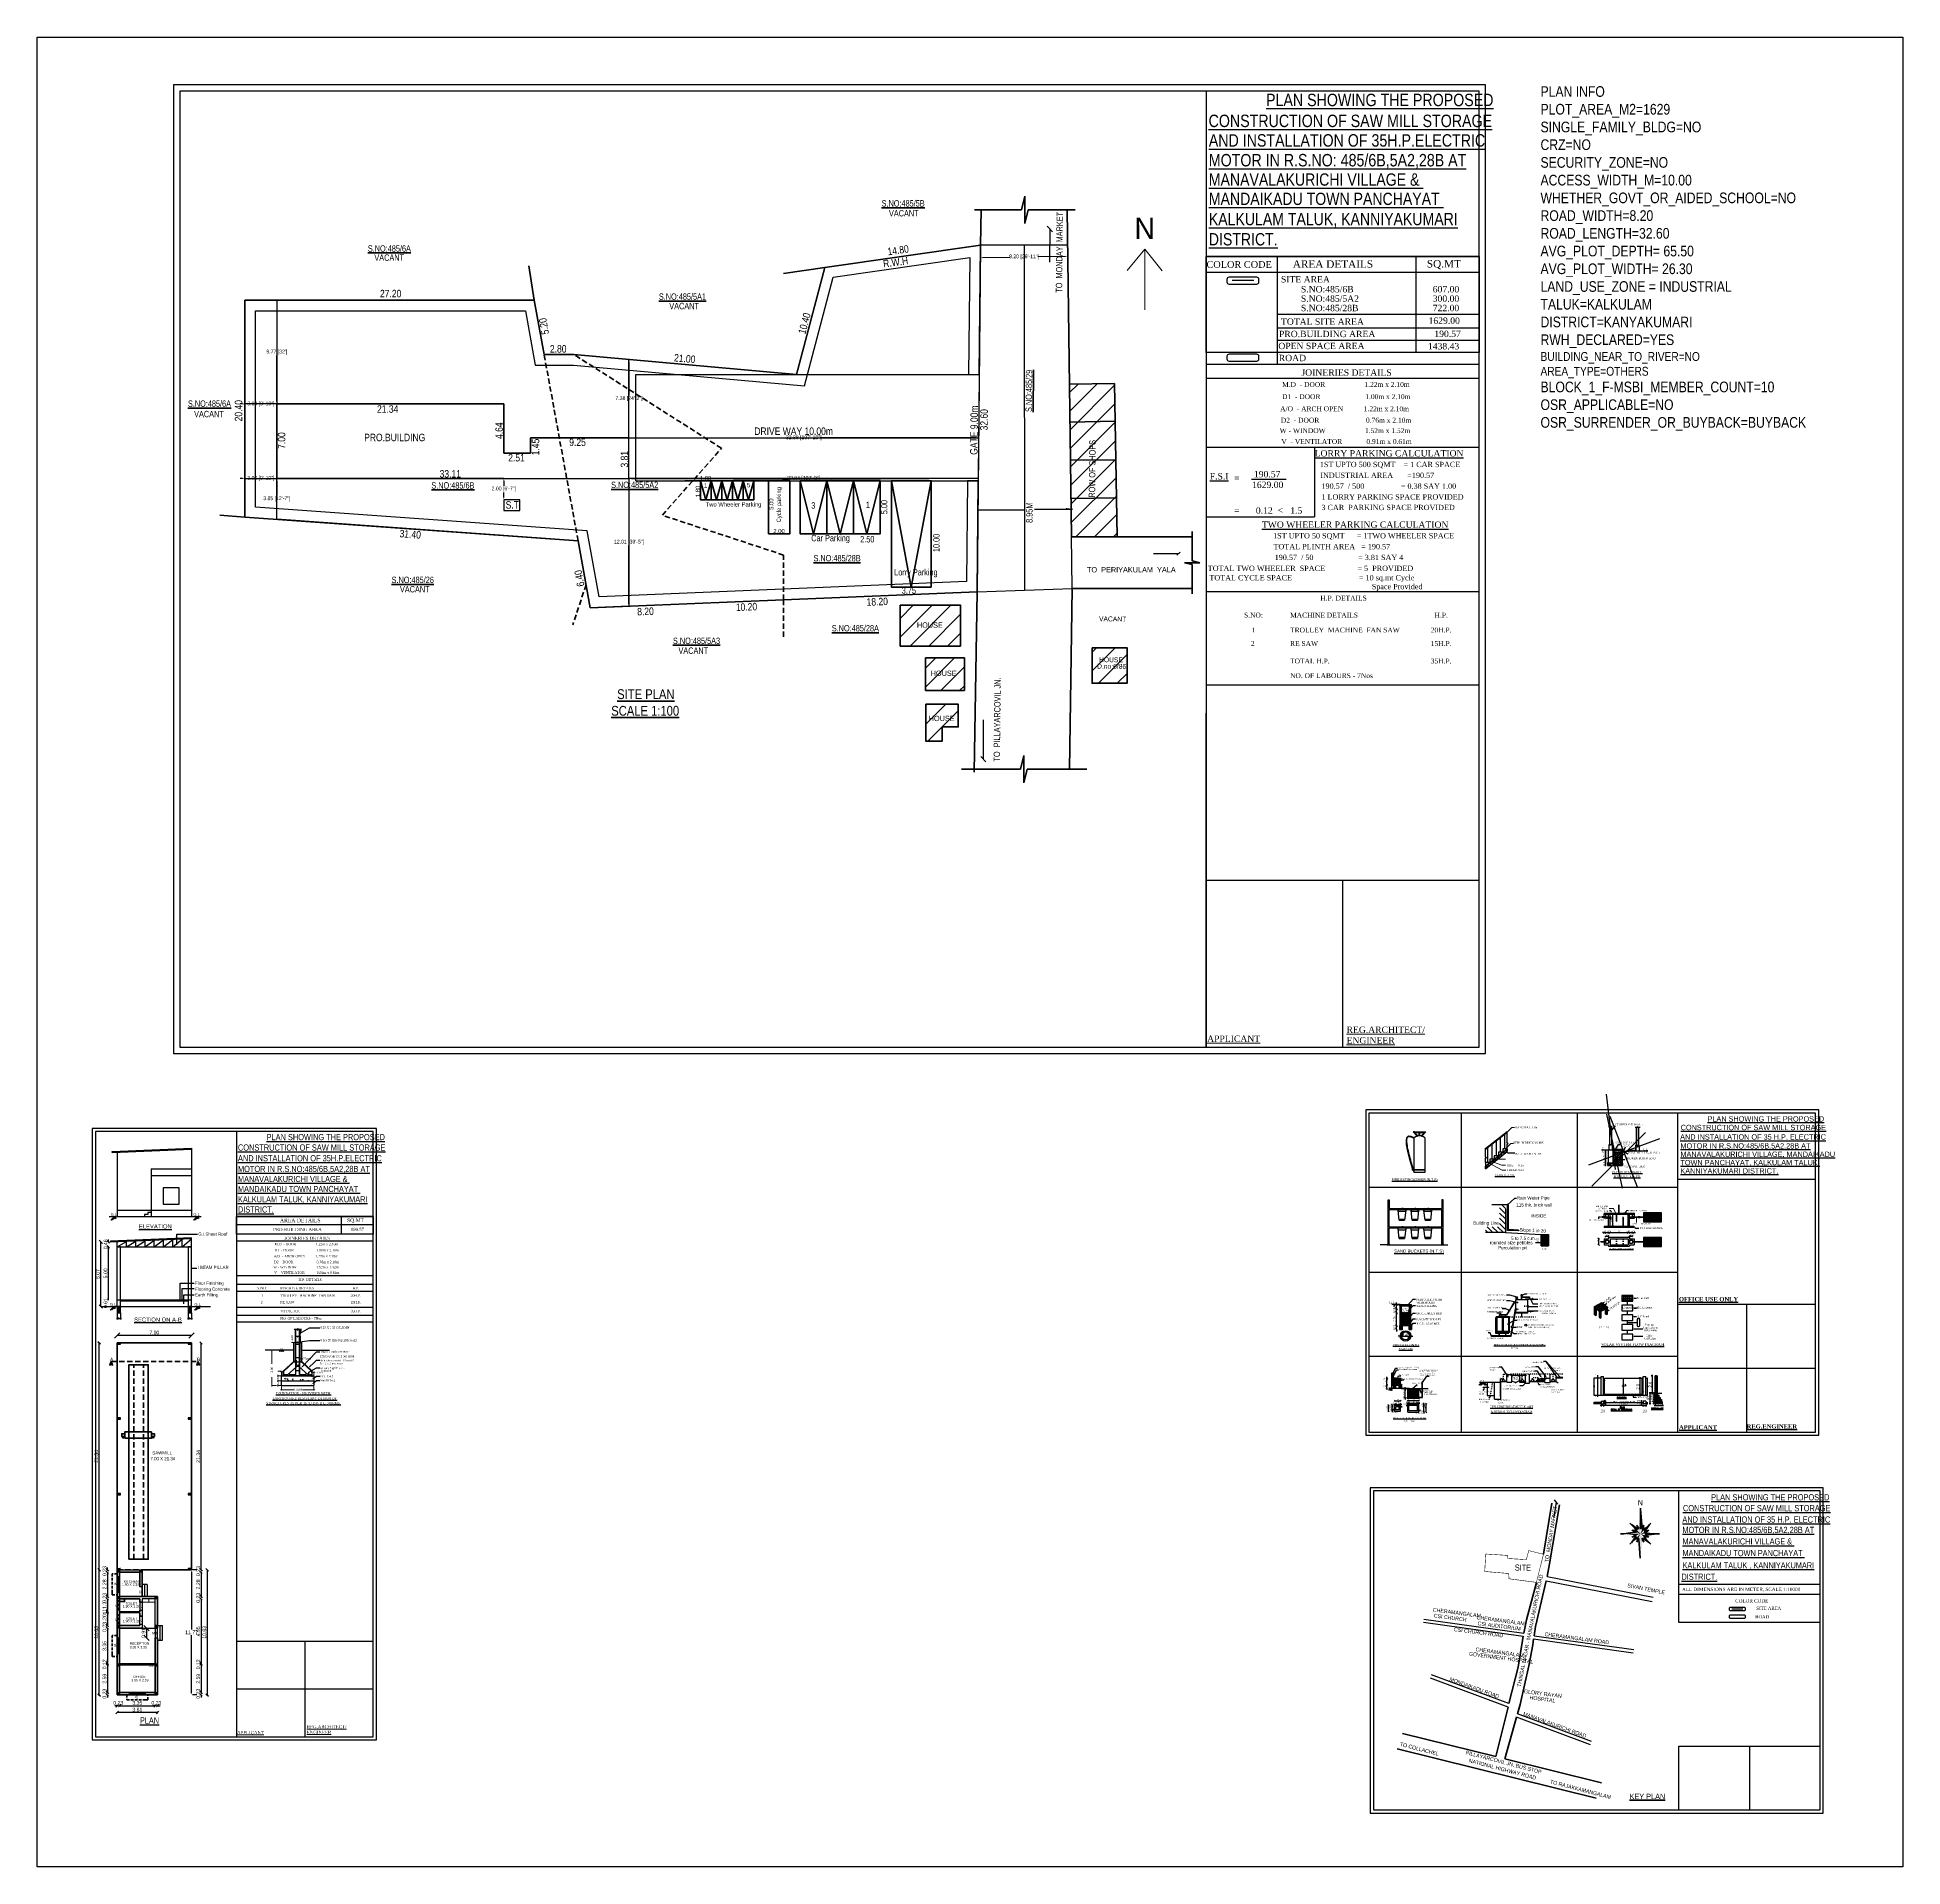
# Model space of a CAD drawing. Header units: metres. Extents: x 5669 to 5845, y 5621 to 5793.
import ezdxf
from ezdxf.enums import TextEntityAlignment as Align

# ---------------------------------------------------------------- set-up
doc = ezdxf.new("R2010")
doc.units = ezdxf.units.M
doc.header["$MEASUREMENT"] = 0
doc.header["$PDMODE"] = 67
doc.linetypes.add('DASHED', pattern=[0.75, 0.5, -0.25])
doc.linetypes.add('HIDDEN', pattern=[0.375, 0.25, -0.125])
for name, color, linetype, plot in [('BLK_1_COVERED_AREA', 140, 'Continuous', False), ('BLK_1_FLR_0_BLT_UP_AREA', 45, 'Continuous', False), ('PARKING_SLOT', 30, 'Continuous', False), ('PLAN_INFO', 1, 'Continuous', False), ('TWO_WHEELER_PARKING', 2, 'Continuous', False)]:
    doc.layers.add(name, color=color, linetype=linetype, plot=plot)
for name, color, linetype, lineweight in [('BLK_1_FIRE_TENDER_MOVEMENT', 161, 'Continuous', 0), ('BLK_1_FLR_0_URINAL', 235, 'Continuous', 5), ('BLK_1_FLR_0_WASH', 243, 'Continuous', 5), ('DIST_EXIT', 7, 'Continuous', 0), ('LOCATION_PLAN', 7, 'Continuous', 0), ('NORTH_DIRECTION', 7, 'Continuous', 0)]:
    doc.layers.add(name, color=color, linetype=linetype, lineweight=lineweight)
for name, color, linetype in [('BLK_1_FLR_0_CARPET_AREA', 10, 'Continuous'), ('BLK_1_FLR_0_EXIT_WIDTH_DOOR', 2, 'Continuous'), ('BLK_1_FLR_0_REGULAR_ROOM_1', 117, 'Continuous'), ('BLK_1_FLR_0_WATER_CLOSET', 7, 'Continuous'), ('BLK_1_HT_OF_BLDG', 5, 'Continuous'), ('BLK_1_LVL_0_BLDG_FOOT_PRINT', 1, 'Continuous'), ('BLK_1_LVL_0_FRONT_SETBACK', 2, 'Continuous'), ('BLK_1_LVL_0_REAR_SETBACK', 11, 'Continuous'), ('BLK_1_LVL_0_SIDE_SETBACK1', 171, 'Continuous'), ('BLK_1_LVL_0_SIDE_SETBACK2', 102, 'Continuous'), ('BLK_1_PLINTH_HEIGHT', 7, 'Continuous'), ('DIM TEXT', 7, 'Continuous'), ('LOADING_UNLOADING', 175, 'Continuous'), ('NOTIFIED_ROAD', 1, 'Continuous'), ('PLOT_BOUNDARY', 70, 'Continuous'), ('ROAD_WIDTH', 1, 'Continuous'), ('RWH', 130, 'Continuous'), ('SEPTIC_TANK_1', 146, 'Continuous')]:
    doc.layers.add(name, color=color, linetype=linetype)
doc.styles.add('AR', font='arial.ttf')
doc.styles.add('CC-1', font='timesbd.ttf')
doc.styles.add('ISOCPEUR', font='')
doc.styles.add('jo', font='isocpeur.ttf')
doc.styles.add('RAJANI', font='times.ttf')
doc.styles.add('Roman', font='times.ttf')
doc.styles.add('ROMANT', font='romant.shx', dxfattribs={"height": 8})
doc.styles.add('room dim', font='times.ttf', dxfattribs={"height": 7})
doc.styles.add('sand', font='times.ttf')
doc.styles.add('SEN', font='romantic.ttf', dxfattribs={"height": 0.23})
doc.styles.get("Standard").update_dxf_attribs({"font": 'swissc.ttf', "height": 0.35})
doc.styles.add('style1', font='ARIALN.TTF')
doc.styles.add('style2', font='times.ttf')
doc.styles.add('style4', font='dutcheb.ttf')
doc.styles.add('style6', font='swissc.ttf', dxfattribs={"height": 9})
doc.styles.add('USA TEXT', font='GOTHIC.TTF')
doc.styles.get('ISOCPEUR').set_extended_font_data('Arial Black')
doc.dimstyles.new('DIM', dxfattribs={"dimtxt": 0.21, "dimasz": 0.12, "dimexe": 0.15, "dimexo": 0.15, "dimgap": 0.07, "dimtad": 1, "dimlfac": -1, "dimzin": 4, "dimdsep": 46, "dimtxsty": 'AR', "dimblk": 'OBLIQUE', "dimcen": 0.09, "dimdle": 0.15, "dimclrd": 8, "dimclre": 8, "dimclrt": 7, "dimaunit": 1, "dimadec": 0, "dimazin": 0, "dimtfac": 0.5, "dimtofl": 0, "dimtmove": 2, "dimatfit": 3, "dimfxl": 0, "dimtolj": 1, "dimtzin": 0, "dimarcsym": 0})
doc.dimstyles.new('ISO-25', dxfattribs={"dimtxt": 0.23, "dimasz": 0.23, "dimexe": 1.25, "dimexo": 0.625, "dimgap": 0.05, "dimtad": 1, "dimtoh": 1, "dimdsep": 46, "dimtxsty": 'style6', "dimblk": 'OBLIQUE', "dimcen": 2.5, "dimse1": 1, "dimse2": 1, "dimclrd": 256, "dimclrt": 256, "dimadec": 0, "dimazin": 0, "dimtfac": 1, "dimtix": 1, "dimtmove": 0, "dimatfit": 3, "dimfxl": 0, "dimarcsym": 0})
doc.dimstyles.new('jo-metre', dxfattribs={"dimtxt": 0.2, "dimasz": 0.15, "dimexe": 0.15, "dimexo": 0.15, "dimgap": 0.01, "dimtad": 0, "dimzin": 0, "dimdsep": 46, "dimtxsty": 'jo', "dimcen": 0, "dimadec": 3, "dimazin": 0, "dimtfac": 0.9975, "dimtmove": 0, "dimatfit": 3, "dimfxl": 0, "dimtolj": 1, "dimtzin": 0, "dimarcsym": 0})
doc.dimstyles.new('METER', dxfattribs={"dimtxt": 0.24, "dimasz": 0.16, "dimexe": 0.06, "dimexo": 0.06, "dimgap": 0.1, "dimtad": 1, "dimlfac": -1, "dimzin": 3, "dimdsep": 46, "dimtxsty": 'ISOCPEUR', "dimblk": 'ARCHTICK', "dimcen": 0.09, "dimdle": 0.05, "dimclrd": 8, "dimclre": 8, "dimaunit": 1, "dimadec": 0, "dimazin": 0, "dimtfac": 0.5, "dimtofl": 0, "dimtmove": 2, "dimatfit": 3, "dimfxl": 0, "dimtolj": 1, "dimtzin": 0, "dimarcsym": 0})
doc.dimstyles.get("Standard").update_dxf_attribs({"dimtxt": 1, "dimasz": 5, "dimexe": 0.18, "dimexo": 0.0625, "dimgap": 0.09, "dimtad": 1, "dimzin": 0, "dimdsep": 46, "dimtxsty": 'Standard', "dimblk": 'OBLIQUE', "dimcen": 0.09, "dimse1": 1, "dimse2": 1, "dimsd1": 1, "dimsd2": 1, "dimadec": 0, "dimazin": 0, "dimtfac": 1, "dimtix": 1, "dimtofl": 0, "dimtmove": 0, "dimatfit": 3, "dimldrblk": 'OBLIQUE', "dimfxl": 0, "dimtolj": 1, "dimtzin": 0, "dimarcsym": 0})
doc.dimstyles.new('STANDARD$0', dxfattribs={"dimtxt": 0.3, "dimasz": 0.18, "dimexe": 0.08, "dimexo": 0.5, "dimgap": 0.09, "dimtad": 0, "dimtih": 1, "dimtoh": 1, "dimzin": 1, "dimdsep": 46, "dimtxsty": 'Standard', "dimcen": 0.1, "dimadec": 3, "dimazin": 0, "dimtfac": 1, "dimtofl": 0, "dimtmove": 0, "dimatfit": 3, "dimfxl": 0, "dimtolj": 1, "dimtzin": 0, "dimarcsym": 0})
pattern_1 = [(45, (-3134.9151, 8514.6211), (-0.88388348, 0.88388348), [])]
pattern_2 = [(45, (-623.819967, -359.443513), (-0.0224506403, 0.0224506403), [])]
pattern_3 = [(50, (-79.67343, -35.55726), (0.5531998, -0.0483987), [0.057845, -0.636294]), (355, (-79.67343, -35.55726), (-0.107014, 0.5801394), [0.046276, -0.5090352]), (100.451, (-79.62733, -35.5613), (0.4461877, 0.531738), [0.0491606, -0.5407664]), (46.1842, (-79.6734, -35.403), (0.8231257, -0.1276606), [0.0867674, -0.954441]), (96.6356, (-79.6048, -35.41364), (0.720873, 0.7513024), [0.073741, -0.81115]), (351.184, (-79.6734, -35.403), (0.720874, 0.751301), [0.069414, -0.763553]), (21, (-79.5963, -35.44157), (0.4603753, -0.310527), [0.057845, -0.636294]), (326, (-79.5963, -35.44157), (0.1876605, 0.5592828), [0.046276, -0.5090352]), (71.4514, (-79.55794, -35.46745), (0.6480346, 0.248757), [0.0491606, -0.5407664]), (37.5, (-79.67343, -35.55726), (0.00937848, 0.25674955), [0, -0.5028651, 0, -0.5167479, 0, -0.5109634]), (7.5, (-79.67343, -35.55726), (0.2028965, 0.30419615), [0, -0.2946234, 0, -0.4912961, 0, -0.1947445]), (327.5, (-79.84543, -35.55726), (0.4117179, -0.0173952), [0, -0.1928164, 0, -0.6015871, 0, -0.7982598]), (317.5, (-79.92255, -35.55726), (0.449791, 0.077207), [0, -0.2506613, 0, -0.3995155, 0, -0.5668802])]
pattern_4 = [(50, (-42.5736, -8.18127), (0.2945489, -0.0257697), [0.0307994, -0.3387932]), (355, (-42.5736, -8.18127), (-0.0569794, 0.308894), [0.0246395, -0.2710346]), (100.4514, (-42.54906, -8.18342), (0.2375698, 0.2831242), [0.0261754, -0.28793]), (46.1842, (-42.5736, -8.09914), (0.4382715, -0.0679718), [0.046199, -0.50819]), (96.6356, (-42.5371, -8.1048), (0.383827, 0.4000297), [0.039263, -0.431895]), (351.1842, (-42.5736, -8.09914), (0.383827, 0.40003), [0.0369593, -0.406552]), (21, (-42.53254, -8.11967), (0.2451249, -0.1653388), [0.0307994, -0.3387932]), (326, (-42.53254, -8.11967), (0.0999195, 0.297789), [0.0246395, -0.2710346]), (71.4514, (-42.51212, -8.13345), (0.3450445, 0.1324499), [0.0261754, -0.28793]), (37.5, (-42.57361, -8.18127), (0.00499355, 0.13670567), [0, -0.2677493, 0, -0.27514115, 0, -0.2720612]), (7.5, (-42.57361, -8.18127), (0.1080317, 0.1619685), [0, -0.1568715, 0, -0.2615894, 0, -0.10369125]), (327.5, (-42.66519, -8.18127), (0.21921868, -0.00926235), [0, -0.1026646, 0, -0.3203136, 0, -0.4250315]), (317.5, (-42.70625, -8.18127), (0.2394903, 0.04110895), [0, -0.133464, 0, -0.2127211, 0, -0.3018339])]
pattern_5 = [(37.5, (-42.57361, -8.181274), (-0.002586875, 0.07912664), [0, -0.06242008, 0, -0.06981193, 0, -0.06673199]), (7.5, (-42.57361, -8.18127), (0.07267737, 0.1158938), [0, -0.03367399, 0, -0.056260204, 0, -0.02155957]), (327.5, (-42.62412, -8.181274), (0.12788486, 0.00023239), [0, -0.02053292, 0, -0.07391852, 0, -0.09650473]), (317.5, (-42.62412, -8.18127), (0.12344912, 0.03604249), [0, -0.01026646, 0, -0.04845769, 0, -0.05543889])]

# ---------------------------------------------------------------- blocks, each defined once
blk = doc.blocks.new('A$C1B040063')
at = {"lineweight": 35}
blk.add_hatch(color=256, dxfattribs=at).paths.add_polyline_path([(0, 0.32), (0, 0.25), (0.02, 0.25), (0.02, 0.08), (0, 0.08), (0, 0), (0.11, 0), (0.11, 0.08), (0.09, 0.08), (0.09, 0.25), (0.11, 0.25), (0.11, 0.32)])
for p, q in [((0, 0.25), (0.02, 0.25)), ((0, 0.08), (0.02, 0.08)), ((0, 0), (0.11, 0)), ((0.02, 0.25), (0.02, 0.08)), ((0.09, 0.25), (0.11, 0.25)), ((0.09, 0.25), (0.09, 0.08)), ((0.09, 0.08), (0.11, 0.08)), ((0.11, 0.32), (0.11, 0.25)), ((0.11, 0), (0.11, 0.08))]:
    blk.add_line(p, q, dxfattribs=at)
blk = doc.blocks.new('A$C4F903D17')
h = blk.add_hatch(color=4)
h.dxf.hatch_style = 1
h.paths.add_polyline_path([(0, 0), (0.32, 0), (0.32, 0.61), (0, 0.61)])
at = {"color": 1}
blk.add_lwpolyline([(0, 0), (0.32, 0), (0.32, 0.61), (0, 0.61)], close=True, dxfattribs=at)
blk = doc.blocks.new('*D45')
at = {"layer": 'Defpoints', "color": 0}
for p in [(5676.14, 5674.07), (5676.96, 5673.46), (5679.83, 5674.07)]:
    blk.add_point(p, dxfattribs=at)
at = {"layer": 'BLK_1_PLINTH_HEIGHT', "color": 7, "insert": (5675.86, 5673.77), "char_height": 0.35, "attachment_point": 5, "rotation": 90}
blk.add_mtext('\\A1;0.61', dxfattribs=at)
blk = doc.blocks.new('_Oblique')
at = {"color": 0, "linetype": 'ByBlock', "lineweight": -2}
blk.add_line((-0.5, -0.5), (0.5, 0.5), dxfattribs=at)
blk = doc.blocks.new('*D46')
at = {"layer": 'BLK_1_FLR_0_REGULAR_ROOM_1'}
blk.add_line((5676.14, 5674.07), (5676.14, 5679.07), dxfattribs=at)
at = {"layer": 'Defpoints', "color": 0}
for p in [(5676.14, 5679.07), (5676.96, 5679.07), (5676.96, 5674.07)]:
    blk.add_point(p, dxfattribs=at)
at = {"layer": 'BLK_1_FLR_0_REGULAR_ROOM_1', "xscale": 0.03, "yscale": 0.03, "zscale": 0.03}
for p, rotation in [((5676.14, 5679.07), 90), ((5676.14, 5674.07), 270)]:
    blk.add_blockref('_Oblique', p, dxfattribs=dict(at, rotation=rotation))
at = {"layer": 'BLK_1_FLR_0_REGULAR_ROOM_1', "color": 4, "insert": (5675.86, 5676.57), "char_height": 0.35, "attachment_point": 5, "rotation": 90}
blk.add_mtext('\\A1;5.00', dxfattribs=at)
blk = doc.blocks.new('*D47')
at = {"color": 252, "lineweight": -2}
for p, q in [((5676.14, 5679.53), (5676.14, 5679.76)), ((5676.14, 5679.07), (5676.14, 5678.84))]:
    blk.add_line(p, q, dxfattribs=at)
at = {"layer": 'Defpoints', "color": 0}
for p in [(5676.14, 5679.07), (5676.96, 5679.53), (5676.96, 5679.07)]:
    blk.add_point(p, dxfattribs=at)
at = {"color": 252, "lineweight": -2, "xscale": 0.23, "yscale": 0.23, "zscale": 0.23}
for p, rotation in [((5676.14, 5679.53), 270), ((5676.14, 5679.07), 90)]:
    blk.add_blockref('_Oblique', p, dxfattribs=dict(at, rotation=rotation))
at = {"color": 0, "insert": (5675.87, 5679.3), "char_height": 0.35, "attachment_point": 5, "rotation": 90}
blk.add_mtext('\\A1;0.46', dxfattribs=at)
blk = doc.blocks.new('*D48')
at = {"layer": 'BLK_1_FLR_0_EXIT_WIDTH_DOOR', "color": 0, "lineweight": -2}
blk.add_line((5683.96, 5670.72), (5676.96, 5670.72), dxfattribs=at)
at = {"layer": 'Defpoints', "color": 0}
for p in [(5676.96, 5670.72), (5676.96, 5670.03), (5683.96, 5670.03)]:
    blk.add_point(p, dxfattribs=at)
at = {"layer": 'BLK_1_FLR_0_EXIT_WIDTH_DOOR', "color": 0, "lineweight": -2, "xscale": 0.5, "yscale": 0.5, "zscale": 0.5, "rotation": 180}
blk.add_blockref('_Oblique', (5676.96, 5670.72), dxfattribs=at)
at = {"layer": 'BLK_1_FLR_0_EXIT_WIDTH_DOOR', "color": 0, "lineweight": -2, "xscale": 0.5, "yscale": 0.5, "zscale": 0.5}
blk.add_blockref('_Oblique', (5683.96, 5670.72), dxfattribs=at)
at = {"layer": 'BLK_1_FLR_0_EXIT_WIDTH_DOOR', "color": 7, "insert": (5680.46, 5671), "char_height": 0.35, "attachment_point": 5}
blk.add_mtext('\\A1;7.00', dxfattribs=at)
blk = doc.blocks.new('*D49')
at = {"color": 252, "lineweight": -2}
blk.add_line((5684.85, 5648.69), (5684.85, 5670.03), dxfattribs=at)
at = {"layer": 'Defpoints', "color": 0}
for p in [(5684.06, 5670.03), (5684.85, 5670.03), (5684.06, 5648.69)]:
    blk.add_point(p, dxfattribs=at)
at = {"color": 252, "lineweight": -2, "xscale": 0.23, "yscale": 0.23, "zscale": 0.23}
for p, rotation in [((5684.85, 5670.03), 90), ((5684.85, 5648.69), 270)]:
    blk.add_blockref('_Oblique', p, dxfattribs=dict(at, rotation=rotation))
at = {"color": 0, "insert": (5684.58, 5659.36), "char_height": 0.35, "attachment_point": 5, "rotation": 90}
blk.add_mtext('\\A1;21.34', dxfattribs=at)
blk = doc.blocks.new('A$C58ED35EA')
blk.add_line((0, 0.115), (1.5, 0.115))
blk.add_lwpolyline([(0, 0), (1.5, 0), (1.5, 0.23), (0, 0.23)], close=True)
blk = doc.blocks.new('A$C041F01F1')
h = blk.add_hatch(color=4)
h.dxf.hatch_style = 1
h.paths.add_polyline_path([(0.23, 0.23), (0, 0.23), (0, 0), (0.23, 0)])
at = {"color": 1}
blk.add_lwpolyline([(0, 0), (0.23, 0), (0.23, 0.23), (0, 0.23)], close=True, dxfattribs=at)
blk = doc.blocks.new('*D52')
at = {"color": 252, "lineweight": -2}
for p, q in [((5676.04, 5648.69), (5676.04, 5648.92)), ((5676.04, 5648.46), (5676.04, 5648.23))]:
    blk.add_line(p, q, dxfattribs=at)
at = {"layer": 'Defpoints', "color": 0}
for p in [(5676.04, 5648.46), (5676.96, 5648.69), (5677.19, 5648.46)]:
    blk.add_point(p, dxfattribs=at)
at = {"color": 252, "lineweight": -2, "xscale": 0.23, "yscale": 0.23, "zscale": 0.23}
for p, rotation in [((5676.04, 5648.69), 270), ((5676.04, 5648.46), 90)]:
    blk.add_blockref('_Oblique', p, dxfattribs=dict(at, rotation=rotation))
at = {"color": 0, "insert": (5675.77, 5648.57), "char_height": 0.35, "attachment_point": 5, "rotation": 90}
blk.add_mtext('\\A1;0.23', dxfattribs=at)
blk = doc.blocks.new('*D53')
at = {"color": 252, "lineweight": -2}
blk.add_line((5676.04, 5648.46), (5676.04, 5646.18), dxfattribs=at)
at = {"layer": 'Defpoints', "color": 0}
for p in [(5677.19, 5648.46), (5676.04, 5646.18), (5677.19, 5646.18)]:
    blk.add_point(p, dxfattribs=at)
at = {"color": 252, "lineweight": -2, "xscale": 0.23, "yscale": 0.23, "zscale": 0.23}
for p, rotation in [((5676.04, 5648.46), 90), ((5676.04, 5646.18), 270)]:
    blk.add_blockref('_Oblique', p, dxfattribs=dict(at, rotation=rotation))
at = {"color": 0, "insert": (5675.77, 5647.32), "char_height": 0.35, "attachment_point": 5, "rotation": 90}
blk.add_mtext('\\A1;2.28', dxfattribs=at)
blk = doc.blocks.new('*D54')
at = {"color": 252, "lineweight": -2}
for p, q in [((5676.04, 5646.18), (5676.04, 5646.41)), ((5676.04, 5645.95), (5676.04, 5645.72))]:
    blk.add_line(p, q, dxfattribs=at)
at = {"layer": 'Defpoints', "color": 0}
for p in [(5676.04, 5645.95), (5677.19, 5646.18), (5677.19, 5645.95)]:
    blk.add_point(p, dxfattribs=at)
at = {"color": 252, "lineweight": -2, "xscale": 0.23, "yscale": 0.23, "zscale": 0.23}
for p, rotation in [((5676.04, 5646.18), 270), ((5676.04, 5645.95), 90)]:
    blk.add_blockref('_Oblique', p, dxfattribs=dict(at, rotation=rotation))
at = {"color": 0, "insert": (5675.77, 5646.06), "char_height": 0.35, "attachment_point": 5, "rotation": 90}
blk.add_mtext('\\A1;0.23', dxfattribs=at)
blk = doc.blocks.new('*D55')
at = {"color": 252, "lineweight": -2}
blk.add_line((5676.04, 5645.95), (5676.04, 5644.75), dxfattribs=at)
at = {"layer": 'Defpoints', "color": 0}
for p in [(5676.04, 5644.75), (5677.19, 5645.95), (5677.19, 5644.75)]:
    blk.add_point(p, dxfattribs=at)
at = {"color": 252, "lineweight": -2, "xscale": 0.23, "yscale": 0.23, "zscale": 0.23}
for p, rotation in [((5676.04, 5645.95), 90), ((5676.04, 5644.75), 270)]:
    blk.add_blockref('_Oblique', p, dxfattribs=dict(at, rotation=rotation))
at = {"color": 0, "insert": (5675.77, 5645.35), "char_height": 0.35, "attachment_point": 5, "rotation": 90}
blk.add_mtext('\\A1;1.2', dxfattribs=at)
blk = doc.blocks.new('*D56')
at = {"color": 252, "lineweight": -2}
for p, q in [((5676.04, 5643.44), (5676.04, 5643.67)), ((5676.04, 5643.21), (5676.04, 5642.98))]:
    blk.add_line(p, q, dxfattribs=at)
at = {"layer": 'Defpoints', "color": 0}
for p in [(5676.04, 5643.21), (5677.19, 5643.44), (5677.19, 5643.21)]:
    blk.add_point(p, dxfattribs=at)
at = {"color": 252, "lineweight": -2, "xscale": 0.23, "yscale": 0.23, "zscale": 0.23}
for p, rotation in [((5676.04, 5643.44), 270), ((5676.04, 5643.21), 90)]:
    blk.add_blockref('_Oblique', p, dxfattribs=dict(at, rotation=rotation))
at = {"color": 0, "insert": (5675.77, 5643.32), "char_height": 0.35, "attachment_point": 5, "rotation": 90}
blk.add_mtext('\\A1;0.23', dxfattribs=at)
blk = doc.blocks.new('*D57')
at = {"color": 252, "lineweight": -2}
blk.add_line((5676.04, 5643.21), (5676.04, 5639.86), dxfattribs=at)
at = {"layer": 'Defpoints', "color": 0}
for p in [(5677.19, 5643.21), (5676.04, 5639.86), (5677.19, 5639.86)]:
    blk.add_point(p, dxfattribs=at)
at = {"color": 252, "lineweight": -2, "xscale": 0.23, "yscale": 0.23, "zscale": 0.23}
for p, rotation in [((5676.04, 5643.21), 90), ((5676.04, 5639.86), 270)]:
    blk.add_blockref('_Oblique', p, dxfattribs=dict(at, rotation=rotation))
at = {"color": 0, "insert": (5675.77, 5641.53), "char_height": 0.35, "attachment_point": 5, "rotation": 90}
blk.add_mtext('\\A1;3.35', dxfattribs=at)
blk = doc.blocks.new('*D58')
at = {"color": 252, "lineweight": -2}
for p, q in [((5676.04, 5639.86), (5676.04, 5640.09)), ((5676.04, 5639.74), (5676.04, 5639.51))]:
    blk.add_line(p, q, dxfattribs=at)
at = {"layer": 'Defpoints', "color": 0}
for p in [(5676.04, 5639.74), (5677.19, 5639.86), (5677.19, 5639.74)]:
    blk.add_point(p, dxfattribs=at)
at = {"color": 252, "lineweight": -2, "xscale": 0.23, "yscale": 0.23, "zscale": 0.23}
for p, rotation in [((5676.04, 5639.86), 270), ((5676.04, 5639.74), 90)]:
    blk.add_blockref('_Oblique', p, dxfattribs=dict(at, rotation=rotation))
at = {"color": 0, "insert": (5675.77, 5639.8), "char_height": 0.35, "attachment_point": 5, "rotation": 90}
blk.add_mtext('\\A1;0.12', dxfattribs=at)
blk = doc.blocks.new('*D59')
at = {"color": 252, "lineweight": -2}
blk.add_line((5676.04, 5639.74), (5676.04, 5637.15), dxfattribs=at)
at = {"layer": 'Defpoints', "color": 0}
for p in [(5677.19, 5639.74), (5676.04, 5637.15), (5677.19, 5637.15)]:
    blk.add_point(p, dxfattribs=at)
at = {"color": 252, "lineweight": -2, "xscale": 0.23, "yscale": 0.23, "zscale": 0.23}
for p, rotation in [((5676.04, 5639.74), 90), ((5676.04, 5637.15), 270)]:
    blk.add_blockref('_Oblique', p, dxfattribs=dict(at, rotation=rotation))
at = {"color": 0, "insert": (5675.77, 5638.45), "char_height": 0.35, "attachment_point": 5, "rotation": 90}
blk.add_mtext('\\A1;2.59', dxfattribs=at)
blk = doc.blocks.new('*D60')
at = {"color": 252, "lineweight": -2}
for p, q in [((5676.04, 5637.15), (5676.04, 5637.38)), ((5676.04, 5636.92), (5676.04, 5636.69))]:
    blk.add_line(p, q, dxfattribs=at)
at = {"layer": 'Defpoints', "color": 0}
for p in [(5676.04, 5636.92), (5676.96, 5636.92), (5677.19, 5637.15)]:
    blk.add_point(p, dxfattribs=at)
at = {"color": 252, "lineweight": -2, "xscale": 0.23, "yscale": 0.23, "zscale": 0.23}
for p, rotation in [((5676.04, 5637.15), 270), ((5676.04, 5636.92), 90)]:
    blk.add_blockref('_Oblique', p, dxfattribs=dict(at, rotation=rotation))
at = {"color": 0, "insert": (5675.77, 5637.04), "char_height": 0.35, "attachment_point": 5, "rotation": 90}
blk.add_mtext('\\A1;0.23', dxfattribs=at)
blk = doc.blocks.new('*D61')
at = {"color": 252, "lineweight": -2}
blk.add_line((5675.27, 5636.92), (5675.27, 5648.69), dxfattribs=at)
at = {"layer": 'Defpoints', "color": 0}
for p in [(5675.27, 5648.69), (5677.39, 5648.69), (5677.39, 5636.92)]:
    blk.add_point(p, dxfattribs=at)
at = {"color": 252, "lineweight": -2, "xscale": 0.23, "yscale": 0.23, "zscale": 0.23}
for p, rotation in [((5675.27, 5648.69), 90), ((5675.27, 5636.92), 270)]:
    blk.add_blockref('_Oblique', p, dxfattribs=dict(at, rotation=rotation))
at = {"color": 0, "insert": (5675, 5642.81), "char_height": 0.35, "attachment_point": 5, "rotation": 90}
blk.add_mtext('\\A1;10.63', dxfattribs=at)
blk = doc.blocks.new('*D62')
at = {"color": 252, "lineweight": -2}
for p, q in [((5676.96, 5635.91), (5676.73, 5635.91)), ((5677.19, 5635.91), (5677.42, 5635.91))]:
    blk.add_line(p, q, dxfattribs=at)
at = {"layer": 'Defpoints', "color": 0}
for p in [(5676.96, 5636.92), (5677.19, 5637.15), (5677.19, 5635.91)]:
    blk.add_point(p, dxfattribs=at)
at = {"color": 252, "lineweight": -2, "xscale": 0.23, "yscale": 0.23, "zscale": 0.23}
blk.add_blockref('_Oblique', (5676.96, 5635.91), dxfattribs=at)
at = {"color": 252, "lineweight": -2, "xscale": 0.23, "yscale": 0.23, "zscale": 0.23, "rotation": 180}
blk.add_blockref('_Oblique', (5677.19, 5635.91), dxfattribs=at)
at = {"color": 0, "insert": (5677.07, 5636.18), "char_height": 0.35, "attachment_point": 5}
blk.add_mtext('\\A1;0.23', dxfattribs=at)
blk = doc.blocks.new('*D63')
at = {"color": 252, "lineweight": -2}
blk.add_line((5677.19, 5635.91), (5680.54, 5635.91), dxfattribs=at)
at = {"layer": 'Defpoints', "color": 0}
for p in [(5677.19, 5637.15), (5680.54, 5637.15), (5680.54, 5635.91)]:
    blk.add_point(p, dxfattribs=at)
at = {"color": 252, "lineweight": -2, "xscale": 0.23, "yscale": 0.23, "zscale": 0.23, "rotation": 180}
blk.add_blockref('_Oblique', (5677.19, 5635.91), dxfattribs=at)
at = {"color": 252, "lineweight": -2, "xscale": 0.23, "yscale": 0.23, "zscale": 0.23}
blk.add_blockref('_Oblique', (5680.54, 5635.91), dxfattribs=at)
at = {"color": 0, "insert": (5678.86, 5636.18), "char_height": 0.35, "attachment_point": 5}
blk.add_mtext('\\A1;3.35', dxfattribs=at)
blk = doc.blocks.new('*D64')
at = {"color": 252, "lineweight": -2}
for p, q in [((5680.54, 5635.91), (5680.31, 5635.91)), ((5680.77, 5635.91), (5681, 5635.91))]:
    blk.add_line(p, q, dxfattribs=at)
at = {"layer": 'Defpoints', "color": 0}
for p in [(5680.54, 5637.15), (5680.77, 5636.92), (5680.77, 5635.91)]:
    blk.add_point(p, dxfattribs=at)
at = {"color": 252, "lineweight": -2, "xscale": 0.23, "yscale": 0.23, "zscale": 0.23}
blk.add_blockref('_Oblique', (5680.54, 5635.91), dxfattribs=at)
at = {"color": 252, "lineweight": -2, "xscale": 0.23, "yscale": 0.23, "zscale": 0.23, "rotation": 180}
blk.add_blockref('_Oblique', (5680.77, 5635.91), dxfattribs=at)
at = {"color": 0, "insert": (5680.65, 5636.18), "char_height": 0.35, "attachment_point": 5}
blk.add_mtext('\\A1;0.23', dxfattribs=at)
blk = doc.blocks.new('*D65')
at = {"color": 252, "lineweight": -2}
blk.add_line((5680.77, 5635.27), (5676.96, 5635.27), dxfattribs=at)
at = {"layer": 'Defpoints', "color": 0}
for p in [(5676.96, 5636.92), (5680.77, 5636.92), (5676.96, 5635.27)]:
    blk.add_point(p, dxfattribs=at)
at = {"color": 252, "lineweight": -2, "xscale": 0.23, "yscale": 0.23, "zscale": 0.23, "rotation": 180}
blk.add_blockref('_Oblique', (5676.96, 5635.27), dxfattribs=at)
at = {"color": 252, "lineweight": -2, "xscale": 0.23, "yscale": 0.23, "zscale": 0.23}
blk.add_blockref('_Oblique', (5680.77, 5635.27), dxfattribs=at)
at = {"color": 0, "insert": (5678.86, 5635.54), "char_height": 0.35, "attachment_point": 5}
blk.add_mtext('\\A1;3.81', dxfattribs=at)
blk = doc.blocks.new('*D66')
at = {"color": 252, "lineweight": -2}
for p, q in [((5684.85, 5646.18), (5684.85, 5646.41)), ((5684.85, 5645.95), (5684.85, 5645.72))]:
    blk.add_line(p, q, dxfattribs=at)
at = {"layer": 'Defpoints', "color": 0}
for p in [(5680.54, 5645.95), (5680.77, 5646.18), (5684.85, 5645.95)]:
    blk.add_point(p, dxfattribs=at)
at = {"color": 252, "lineweight": -2, "xscale": 0.23, "yscale": 0.23, "zscale": 0.23}
for p, rotation in [((5684.85, 5646.18), 270), ((5684.85, 5645.95), 90)]:
    blk.add_blockref('_Oblique', p, dxfattribs=dict(at, rotation=rotation))
at = {"color": 0, "insert": (5684.58, 5646.06), "char_height": 0.35, "attachment_point": 5, "rotation": 90}
blk.add_mtext('\\A1;0.23', dxfattribs=at)
blk = doc.blocks.new('*D67')
at = {"color": 252, "lineweight": -2}
blk.add_line((5684.85, 5645.95), (5684.85, 5639.86), dxfattribs=at)
at = {"layer": 'Defpoints', "color": 0}
for p in [(5680.54, 5645.95), (5680.54, 5639.86), (5684.85, 5639.86)]:
    blk.add_point(p, dxfattribs=at)
at = {"color": 252, "lineweight": -2, "xscale": 0.23, "yscale": 0.23, "zscale": 0.23}
for p, rotation in [((5684.85, 5645.95), 90), ((5684.85, 5639.86), 270)]:
    blk.add_blockref('_Oblique', p, dxfattribs=dict(at, rotation=rotation))
at = {"color": 0, "insert": (5684.58, 5642.9), "char_height": 0.35, "attachment_point": 5, "rotation": 90}
blk.add_mtext('\\A1;4.95', dxfattribs=at)
blk = doc.blocks.new('*D68')
at = {"color": 252, "lineweight": -2}
for p, q in [((5684.85, 5639.86), (5684.85, 5640.09)), ((5684.85, 5639.74), (5684.85, 5639.51))]:
    blk.add_line(p, q, dxfattribs=at)
at = {"layer": 'Defpoints', "color": 0}
for p in [(5679.63, 5639.74), (5680.54, 5639.86), (5684.85, 5639.74)]:
    blk.add_point(p, dxfattribs=at)
at = {"color": 252, "lineweight": -2, "xscale": 0.23, "yscale": 0.23, "zscale": 0.23}
for p, rotation in [((5684.85, 5639.86), 270), ((5684.85, 5639.74), 90)]:
    blk.add_blockref('_Oblique', p, dxfattribs=dict(at, rotation=rotation))
at = {"color": 0, "insert": (5684.58, 5639.8), "char_height": 0.35, "attachment_point": 5, "rotation": 90}
blk.add_mtext('\\A1;0.12', dxfattribs=at)
blk = doc.blocks.new('*D69')
at = {"color": 252, "lineweight": -2}
blk.add_line((5684.85, 5639.74), (5684.85, 5637.15), dxfattribs=at)
at = {"layer": 'Defpoints', "color": 0}
for p in [(5679.63, 5639.74), (5680.54, 5637.15), (5684.85, 5637.15)]:
    blk.add_point(p, dxfattribs=at)
at = {"color": 252, "lineweight": -2, "xscale": 0.23, "yscale": 0.23, "zscale": 0.23}
for p, rotation in [((5684.85, 5639.74), 90), ((5684.85, 5637.15), 270)]:
    blk.add_blockref('_Oblique', p, dxfattribs=dict(at, rotation=rotation))
at = {"color": 0, "insert": (5684.58, 5638.45), "char_height": 0.35, "attachment_point": 5, "rotation": 90}
blk.add_mtext('\\A1;2.59', dxfattribs=at)
blk = doc.blocks.new('*D70')
at = {"color": 252, "lineweight": -2}
for p, q in [((5684.85, 5637.15), (5684.85, 5637.38)), ((5684.85, 5636.92), (5684.85, 5636.69))]:
    blk.add_line(p, q, dxfattribs=at)
at = {"layer": 'Defpoints', "color": 0}
for p in [(5680.54, 5637.15), (5680.77, 5636.92), (5684.85, 5636.92)]:
    blk.add_point(p, dxfattribs=at)
at = {"color": 252, "lineweight": -2, "xscale": 0.23, "yscale": 0.23, "zscale": 0.23}
for p, rotation in [((5684.85, 5637.15), 270), ((5684.85, 5636.92), 90)]:
    blk.add_blockref('_Oblique', p, dxfattribs=dict(at, rotation=rotation))
at = {"color": 0, "insert": (5684.58, 5637.04), "char_height": 0.35, "attachment_point": 5, "rotation": 90}
blk.add_mtext('\\A1;0.23', dxfattribs=at)
blk = doc.blocks.new('*D71')
at = {"color": 252, "lineweight": -2}
blk.add_line((5684.85, 5648.46), (5684.85, 5646.18), dxfattribs=at)
at = {"layer": 'Defpoints', "color": 0}
for p in [(5678.69, 5648.46), (5678.69, 5646.18), (5684.85, 5646.18)]:
    blk.add_point(p, dxfattribs=at)
at = {"color": 252, "lineweight": -2, "xscale": 0.23, "yscale": 0.23, "zscale": 0.23}
for p, rotation in [((5684.85, 5648.46), 90), ((5684.85, 5646.18), 270)]:
    blk.add_blockref('_Oblique', p, dxfattribs=dict(at, rotation=rotation))
at = {"color": 0, "insert": (5684.58, 5647.32), "char_height": 0.35, "attachment_point": 5, "rotation": 90}
blk.add_mtext('\\A1;2.28', dxfattribs=at)
blk = doc.blocks.new('*D72')
at = {"color": 252, "lineweight": -2}
for p, q in [((5684.85, 5648.69), (5684.85, 5648.92)), ((5684.85, 5648.46), (5684.85, 5648.23))]:
    blk.add_line(p, q, dxfattribs=at)
at = {"layer": 'Defpoints', "color": 0}
for p in [(5678.26, 5648.69), (5678.26, 5648.46), (5684.85, 5648.69)]:
    blk.add_point(p, dxfattribs=at)
at = {"color": 252, "lineweight": -2, "xscale": 0.23, "yscale": 0.23, "zscale": 0.23}
for p, rotation in [((5684.85, 5648.69), 270), ((5684.85, 5648.46), 90)]:
    blk.add_blockref('_Oblique', p, dxfattribs=dict(at, rotation=rotation))
at = {"color": 0, "insert": (5684.58, 5648.57), "char_height": 0.35, "attachment_point": 5, "rotation": 90}
blk.add_mtext('\\A1;0.23', dxfattribs=at)
blk = doc.blocks.new('*D73')
at = {"color": 252, "lineweight": -2}
blk.add_line((5685.43, 5648.69), (5685.43, 5636.92), dxfattribs=at)
at = {"layer": 'Defpoints', "color": 0}
for p in [(5679.48, 5648.69), (5679.48, 5636.92), (5685.43, 5636.92)]:
    blk.add_point(p, dxfattribs=at)
at = {"color": 252, "lineweight": -2, "xscale": 0.23, "yscale": 0.23, "zscale": 0.23}
for p, rotation in [((5685.43, 5648.69), 90), ((5685.43, 5636.92), 270)]:
    blk.add_blockref('_Oblique', p, dxfattribs=dict(at, rotation=rotation))
at = {"color": 0, "insert": (5685.16, 5642.81), "char_height": 0.35, "attachment_point": 5, "rotation": 90}
blk.add_mtext('\\A1;10.63', dxfattribs=at)
blk = doc.blocks.new('*D80')
at = {"layer": 'BLK_1_FLR_0_EXIT_WIDTH_DOOR', "color": 0, "lineweight": -2}
blk.add_line((5679.72, 5643.21), (5679.72, 5642.3), dxfattribs=at)
at = {"layer": 'Defpoints', "color": 0}
for p in [(5680.54, 5643.21), (5679.72, 5642.3), (5680.54, 5642.3)]:
    blk.add_point(p, dxfattribs=at)
at = {"layer": 'BLK_1_FLR_0_EXIT_WIDTH_DOOR', "color": 0, "lineweight": -2, "xscale": 0.5, "yscale": 0.5, "zscale": 0.5}
for p, rotation in [((5679.72, 5643.21), 90), ((5679.72, 5642.3), 270)]:
    blk.add_blockref('_Oblique', p, dxfattribs=dict(at, rotation=rotation))
at = {"layer": 'BLK_1_FLR_0_EXIT_WIDTH_DOOR', "color": 7, "insert": (5679.44, 5642.75), "char_height": 0.35, "attachment_point": 5, "rotation": 90}
blk.add_mtext('\\A1;0.91', dxfattribs=at)
blk = doc.blocks.new('*D81')
at = {"layer": 'Defpoints', "color": 0}
for p in [(5766.34, 5772.7), (5758.13, 5772.59), (5766.34, 5772.21)]:
    blk.add_point(p, dxfattribs=at)
at = {"layer": 'NOTIFIED_ROAD', "color": 0, "linetype": 'Continuous', "lineweight": -2}
for p, q in [((5758.14, 5772.11), (5758.14, 5772.03)), ((5766.34, 5772.21), (5766.34, 5772.13))]:
    blk.add_line(p, q, dxfattribs=at)
at = {"layer": 'NOTIFIED_ROAD', "color": 252, "lineweight": -2}
for p, q in [((5758.37, 5772.11), (5760.93, 5772.14)), ((5766.11, 5772.21), (5763.55, 5772.18))]:
    blk.add_line(p, q, dxfattribs=at)
at = {"layer": 'NOTIFIED_ROAD', "color": 252}
for points in [[(5758.37, 5772.15), (5758.37, 5772.07), (5758.14, 5772.11)], [(5766.11, 5772.25), (5766.11, 5772.17), (5766.34, 5772.21)]]:
    blk.add_solid(points, dxfattribs=at)
at = {"layer": 'NOTIFIED_ROAD', "color": 0, "insert": (5762.24, 5772.16), "char_height": 0.35, "attachment_point": 5}
blk.add_mtext('\\A1;8.20 [26\'-11"]', dxfattribs=at)
blk = doc.blocks.new('*D82')
at = {"color": 252, "lineweight": -2}
blk.add_line((5675.27, 5648.69), (5675.27, 5670.03), dxfattribs=at)
at = {"layer": 'Defpoints', "color": 0}
for p in [(5675.27, 5670.03), (5676.96, 5670.03), (5676.96, 5648.69)]:
    blk.add_point(p, dxfattribs=at)
at = {"color": 252, "lineweight": -2, "xscale": 0.23, "yscale": 0.23, "zscale": 0.23}
for p, rotation in [((5675.27, 5670.03), 90), ((5675.27, 5648.69), 270)]:
    blk.add_blockref('_Oblique', p, dxfattribs=dict(at, rotation=rotation))
at = {"color": 0, "insert": (5675, 5659.36), "char_height": 0.35, "attachment_point": 5, "rotation": 90}
blk.add_mtext('\\A1;21.34', dxfattribs=at)
blk = doc.blocks.new('*D83')
at = {"layer": 'BLK_1_HT_OF_BLDG', "color": 0, "linetype": 'Continuous', "lineweight": -2, "ltscale": 400}
blk.add_line((5675.43, 5673.46), (5675.43, 5679.53), dxfattribs=at)
at = {"layer": 'Defpoints', "color": 0, "ltscale": 400}
for p in [(5675.43, 5679.53), (5676.96, 5679.53), (5676.96, 5673.46)]:
    blk.add_point(p, dxfattribs=at)
at = {"layer": 'BLK_1_HT_OF_BLDG', "color": 0, "lineweight": -2, "ltscale": 400, "xscale": 0.3, "yscale": 0.3, "zscale": 0.3}
for p, rotation in [((5675.43, 5679.53), 90), ((5675.43, 5673.46), 270)]:
    blk.add_blockref('_Oblique', p, dxfattribs=dict(at, rotation=rotation))
at = {"layer": 'BLK_1_HT_OF_BLDG', "color": 0, "ltscale": 400, "insert": (5675.16, 5676.5), "char_height": 0.35, "attachment_point": 5, "rotation": 90}
blk.add_mtext('\\A1;6.07', dxfattribs=at)
blk = doc.blocks.new('*D84')
at = {"color": 252, "lineweight": -2}
for p, q in [((5676.04, 5644.75), (5676.04, 5644.98)), ((5676.04, 5644.64), (5676.04, 5644.41))]:
    blk.add_line(p, q, dxfattribs=at)
at = {"layer": 'Defpoints', "color": 0}
for p in [(5676.04, 5644.75), (5677.19, 5644.75), (5677.19, 5644.64)]:
    blk.add_point(p, dxfattribs=at)
at = {"color": 252, "lineweight": -2, "xscale": 0.23, "yscale": 0.23, "zscale": 0.23}
for p, rotation in [((5676.04, 5644.75), 270), ((5676.04, 5644.64), 90)]:
    blk.add_blockref('_Oblique', p, dxfattribs=dict(at, rotation=rotation))
at = {"color": 0, "insert": (5675.77, 5644.69), "char_height": 0.35, "attachment_point": 5, "rotation": 90}
blk.add_mtext('\\A1;.11', dxfattribs=at)
blk = doc.blocks.new('*D85')
at = {"color": 252, "lineweight": -2}
blk.add_line((5676.04, 5644.64), (5676.04, 5643.44), dxfattribs=at)
at = {"layer": 'Defpoints', "color": 0}
for p in [(5677.19, 5644.64), (5676.04, 5643.44), (5677.19, 5643.44)]:
    blk.add_point(p, dxfattribs=at)
at = {"color": 252, "lineweight": -2, "xscale": 0.23, "yscale": 0.23, "zscale": 0.23}
for p, rotation in [((5676.04, 5644.64), 90), ((5676.04, 5643.44), 270)]:
    blk.add_blockref('_Oblique', p, dxfattribs=dict(at, rotation=rotation))
at = {"color": 0, "insert": (5675.77, 5644.04), "char_height": 0.35, "attachment_point": 5, "rotation": 90}
blk.add_mtext('\\A1;1.20', dxfattribs=at)
blk = doc.blocks.new('*D86')
at = {"layer": 'BLK_1_LVL_0_REAR_SETBACK', "color": 252, "lineweight": -2}
for p, q in [((5688.75, 5758.33), (5688.52, 5758.33)), ((5692.21, 5758.33), (5692.44, 5758.33))]:
    blk.add_line(p, q, dxfattribs=at)
at = {"layer": 'BLK_1_LVL_0_REAR_SETBACK', "color": 0, "linetype": 'Continuous', "lineweight": -2}
for p, q in [((5688.98, 5758.33), (5688.98, 5758.41)), ((5691.98, 5758.33), (5691.98, 5758.41))]:
    blk.add_line(p, q, dxfattribs=at)
at = {"layer": 'BLK_1_LVL_0_REAR_SETBACK', "color": 252}
for points in [[(5688.75, 5758.37), (5688.75, 5758.29), (5688.98, 5758.33)], [(5692.21, 5758.37), (5692.21, 5758.29), (5691.98, 5758.33)]]:
    blk.add_solid(points, dxfattribs=at)
at = {"layer": 'Defpoints', "color": 0}
for p in [(5688.98, 5758.33), (5688.98, 5758.33), (5691.98, 5758.33)]:
    blk.add_point(p, dxfattribs=at)
at = {"layer": 'BLK_1_LVL_0_REAR_SETBACK', "color": 0, "insert": (5690.48, 5758.33), "char_height": 0.35, "attachment_point": 5}
blk.add_mtext('\\A1;3.00 [9\'-10"]', dxfattribs=at)
blk = doc.blocks.new('*D87')
at = {"layer": 'BLK_1_LVL_0_REAR_SETBACK', "color": 252, "lineweight": -2}
for p, q in [((5688.75, 5751.33), (5688.52, 5751.33)), ((5692.21, 5751.33), (5692.44, 5751.33))]:
    blk.add_line(p, q, dxfattribs=at)
at = {"layer": 'BLK_1_LVL_0_REAR_SETBACK', "color": 0, "linetype": 'Continuous', "lineweight": -2}
for p, q in [((5688.98, 5751.33), (5688.98, 5751.41)), ((5691.98, 5751.33), (5691.98, 5751.41))]:
    blk.add_line(p, q, dxfattribs=at)
at = {"layer": 'BLK_1_LVL_0_REAR_SETBACK', "color": 252}
for points in [[(5688.75, 5751.37), (5688.75, 5751.29), (5688.98, 5751.33)], [(5692.21, 5751.37), (5692.21, 5751.29), (5691.98, 5751.33)]]:
    blk.add_solid(points, dxfattribs=at)
at = {"layer": 'Defpoints', "color": 0}
for p in [(5688.98, 5751.33), (5688.98, 5751.33), (5691.98, 5751.33)]:
    blk.add_point(p, dxfattribs=at)
at = {"layer": 'BLK_1_LVL_0_REAR_SETBACK', "color": 0, "insert": (5690.48, 5751.33), "char_height": 0.35, "attachment_point": 5}
blk.add_mtext('\\A1;3.00 [9\'-10"]', dxfattribs=at)
blk = doc.blocks.new('*D88')
at = {"layer": 'BLK_1_LVL_0_FRONT_SETBACK', "color": 0, "linetype": 'Continuous', "lineweight": -2}
for p, q in [((5725.09, 5755.14), (5725.09, 5755.22)), ((5757.96, 5755.14), (5757.96, 5755.22))]:
    blk.add_line(p, q, dxfattribs=at)
at = {"layer": 'BLK_1_LVL_0_FRONT_SETBACK', "color": 252, "lineweight": -2}
for p, q in [((5725.32, 5755.14), (5739.98, 5755.14)), ((5757.73, 5755.14), (5743.07, 5755.14))]:
    blk.add_line(p, q, dxfattribs=at)
at = {"layer": 'BLK_1_LVL_0_FRONT_SETBACK', "color": 252}
for points in [[(5725.32, 5755.18), (5725.32, 5755.1), (5725.09, 5755.14)], [(5757.73, 5755.18), (5757.73, 5755.1), (5757.96, 5755.14)]]:
    blk.add_solid(points, dxfattribs=at)
at = {"layer": 'Defpoints', "color": 0}
for p in [(5725.09, 5755.14), (5757.96, 5755.14), (5757.96, 5755.14)]:
    blk.add_point(p, dxfattribs=at)
at = {"layer": 'BLK_1_LVL_0_FRONT_SETBACK', "color": 0, "insert": (5741.52, 5755.14), "char_height": 0.35, "attachment_point": 5}
blk.add_mtext('\\A1;32.88 [107\'-10"]', dxfattribs=at)
blk = doc.blocks.new('*D89')
at = {"layer": 'BLK_1_LVL_0_FRONT_SETBACK', "color": 0, "linetype": 'Continuous', "lineweight": -2}
for p, q in [((5725.09, 5751.33), (5725.09, 5751.41)), ((5757.92, 5751.33), (5757.92, 5751.41))]:
    blk.add_line(p, q, dxfattribs=at)
at = {"layer": 'BLK_1_LVL_0_FRONT_SETBACK', "color": 252, "lineweight": -2}
for p, q in [((5725.32, 5751.33), (5740.08, 5751.33)), ((5757.69, 5751.33), (5742.93, 5751.33))]:
    blk.add_line(p, q, dxfattribs=at)
at = {"layer": 'BLK_1_LVL_0_FRONT_SETBACK', "color": 252}
for points in [[(5725.32, 5751.37), (5725.32, 5751.29), (5725.09, 5751.33)], [(5757.69, 5751.37), (5757.69, 5751.29), (5757.92, 5751.33)]]:
    blk.add_solid(points, dxfattribs=at)
at = {"layer": 'Defpoints', "color": 0}
for p in [(5725.09, 5751.33), (5725.09, 5751.33), (5757.92, 5751.33)]:
    blk.add_point(p, dxfattribs=at)
at = {"layer": 'BLK_1_LVL_0_FRONT_SETBACK', "color": 0, "insert": (5741.51, 5751.33), "char_height": 0.35, "attachment_point": 5}
blk.add_mtext('\\A1;32.84 [107\'-9"]', dxfattribs=at)
blk = doc.blocks.new('*D90')
at = {"layer": 'Defpoints', "color": 0, "linetype": 'ByBlock'}
for p in [(5713.32, 5751.33), (5713.32, 5749.33), (5713.32, 5749.33)]:
    blk.add_point(p, dxfattribs=at)
at = {"layer": 'SEPTIC_TANK_1', "color": 0, "linetype": 'Continuous', "lineweight": -2}
for p, q in [((5713.32, 5751.33), (5713.4, 5751.33)), ((5713.32, 5749.33), (5713.4, 5749.33))]:
    blk.add_line(p, q, dxfattribs=at)
at = {"layer": 'SEPTIC_TANK_1', "color": 252, "lineweight": -2}
for p, q in [((5713.32, 5751.1), (5713.32, 5750.64)), ((5713.32, 5749.56), (5713.32, 5750.01))]:
    blk.add_line(p, q, dxfattribs=at)
at = {"layer": 'SEPTIC_TANK_1', "color": 252, "linetype": 'ByBlock'}
for points in [[(5713.28, 5751.1), (5713.36, 5751.1), (5713.32, 5751.33)], [(5713.28, 5749.56), (5713.36, 5749.56), (5713.32, 5749.33)]]:
    blk.add_solid(points, dxfattribs=at)
at = {"layer": 'SEPTIC_TANK_1', "color": 0, "linetype": 'ByBlock', "insert": (5713.32, 5750.33), "char_height": 0.35, "attachment_point": 5}
blk.add_mtext('\\A1;2.00 [6\'-7"]', dxfattribs=at)
blk = doc.blocks.new('*D91')
at = {"layer": 'Defpoints', "color": 0}
for p in [(5683.96, 5648.69), (5683.96, 5636.92), (5683.96, 5636.92)]:
    blk.add_point(p, dxfattribs=at)
at = {"layer": 'DIST_EXIT', "color": 0, "lineweight": -2}
for p, q in [((5683.96, 5648.51), (5683.96, 5643.07)), ((5684.46, 5648.69), (5684.04, 5648.69)), ((5683.96, 5637.1), (5683.96, 5642.54)), ((5684.46, 5636.92), (5684.04, 5636.92))]:
    blk.add_line(p, q, dxfattribs=at)
at = {"layer": 'DIST_EXIT', "color": 0}
for points in [[(5683.93, 5648.51), (5683.99, 5648.51), (5683.96, 5648.69)], [(5683.93, 5637.1), (5683.99, 5637.1), (5683.96, 5636.92)]]:
    blk.add_solid(points, dxfattribs=at)
at = {"layer": 'DIST_EXIT', "color": 0, "insert": (5683.96, 5642.81), "char_height": 0.35, "attachment_point": 5}
blk.add_mtext('\\A1;11.77', dxfattribs=at)
blk = doc.blocks.new('*D92')
at = {"layer": 'BLK_1_LVL_0_SIDE_SETBACK1', "color": 0, "linetype": 'Continuous', "lineweight": -2}
for p, q in [((5725.09, 5751.33), (5725.17, 5751.33)), ((5725.09, 5739.32), (5725.17, 5739.32))]:
    blk.add_line(p, q, dxfattribs=at)
at = {"layer": 'BLK_1_LVL_0_SIDE_SETBACK1', "color": 252, "lineweight": -2}
for p, q in [((5725.09, 5751.1), (5725.09, 5745.64)), ((5725.09, 5739.55), (5725.09, 5745.01))]:
    blk.add_line(p, q, dxfattribs=at)
at = {"layer": 'BLK_1_LVL_0_SIDE_SETBACK1', "color": 252}
for points in [[(5725.05, 5751.1), (5725.12, 5751.1), (5725.09, 5751.33)], [(5725.05, 5739.55), (5725.12, 5739.55), (5725.09, 5739.32)]]:
    blk.add_solid(points, dxfattribs=at)
at = {"layer": 'Defpoints', "color": 0}
for p in [(5725.09, 5751.33), (5725.09, 5739.32), (5725.09, 5739.32)]:
    blk.add_point(p, dxfattribs=at)
at = {"layer": 'BLK_1_LVL_0_SIDE_SETBACK1', "color": 0, "insert": (5725.09, 5745.33), "char_height": 0.35, "attachment_point": 5}
blk.add_mtext('\\A1;12.01 [39\'-5"]', dxfattribs=at)
blk = doc.blocks.new('*D93')
at = {"layer": 'BLK_1_LVL_0_SIDE_SETBACK1', "color": 0, "linetype": 'Continuous', "lineweight": -2}
for p, q in [((5691.98, 5751.33), (5692.06, 5751.33)), ((5691.98, 5747.48), (5691.9, 5747.48))]:
    blk.add_line(p, q, dxfattribs=at)
at = {"layer": 'BLK_1_LVL_0_SIDE_SETBACK1', "color": 252, "lineweight": -2}
for p, q in [((5691.98, 5751.1), (5691.98, 5749.72)), ((5691.98, 5747.71), (5691.98, 5749.09))]:
    blk.add_line(p, q, dxfattribs=at)
at = {"layer": 'BLK_1_LVL_0_SIDE_SETBACK1', "color": 252}
for points in [[(5691.94, 5751.1), (5692.02, 5751.1), (5691.98, 5751.33)], [(5691.94, 5747.71), (5692.02, 5747.71), (5691.98, 5747.48)]]:
    blk.add_solid(points, dxfattribs=at)
at = {"layer": 'Defpoints', "color": 0}
for p in [(5691.98, 5751.33), (5691.98, 5747.48), (5691.98, 5747.48)]:
    blk.add_point(p, dxfattribs=at)
at = {"layer": 'BLK_1_LVL_0_SIDE_SETBACK1', "color": 0, "insert": (5691.98, 5749.41), "char_height": 0.35, "attachment_point": 5}
blk.add_mtext('\\A1;3.85 [12\'-7"]', dxfattribs=at)
blk = doc.blocks.new('*D94')
at = {"layer": 'BLK_1_LVL_0_SIDE_SETBACK2', "color": 0, "linetype": 'Continuous', "lineweight": -2}
for p, q in [((5691.98, 5768.1), (5691.9, 5768.1)), ((5691.98, 5758.33), (5692.06, 5758.33))]:
    blk.add_line(p, q, dxfattribs=at)
at = {"layer": 'BLK_1_LVL_0_SIDE_SETBACK2', "color": 252, "lineweight": -2}
for p, q in [((5691.98, 5767.87), (5691.98, 5763.53)), ((5691.98, 5758.56), (5691.98, 5762.9))]:
    blk.add_line(p, q, dxfattribs=at)
at = {"layer": 'BLK_1_LVL_0_SIDE_SETBACK2', "color": 252}
for points in [[(5691.94, 5767.87), (5692.02, 5767.87), (5691.98, 5768.1)], [(5691.94, 5758.56), (5692.02, 5758.56), (5691.98, 5758.33)]]:
    blk.add_solid(points, dxfattribs=at)
at = {"layer": 'Defpoints', "color": 0}
for p in [(5691.98, 5768.1), (5691.98, 5768.1), (5691.98, 5758.33)]:
    blk.add_point(p, dxfattribs=at)
at = {"layer": 'BLK_1_LVL_0_SIDE_SETBACK2', "color": 0, "insert": (5691.98, 5763.21), "char_height": 0.35, "attachment_point": 5}
blk.add_mtext("\\A1;9.77 [32']", dxfattribs=at)
blk = doc.blocks.new('*D95')
at = {"layer": 'BLK_1_LVL_0_SIDE_SETBACK2', "color": 0, "linetype": 'Continuous', "lineweight": -2}
for p, q in [((5725.09, 5762.52), (5725.17, 5762.52)), ((5725.09, 5755.14), (5725.17, 5755.14))]:
    blk.add_line(p, q, dxfattribs=at)
at = {"layer": 'BLK_1_LVL_0_SIDE_SETBACK2', "color": 252, "lineweight": -2}
for p, q in [((5725.09, 5762.29), (5725.09, 5759.15)), ((5725.09, 5755.37), (5725.09, 5758.51))]:
    blk.add_line(p, q, dxfattribs=at)
at = {"layer": 'BLK_1_LVL_0_SIDE_SETBACK2', "color": 252}
for points in [[(5725.05, 5762.29), (5725.12, 5762.29), (5725.09, 5762.52)], [(5725.05, 5755.37), (5725.12, 5755.37), (5725.09, 5755.14)]]:
    blk.add_solid(points, dxfattribs=at)
at = {"layer": 'Defpoints', "color": 0}
for p in [(5725.09, 5762.52), (5725.09, 5762.52), (5725.09, 5755.14)]:
    blk.add_point(p, dxfattribs=at)
at = {"layer": 'BLK_1_LVL_0_SIDE_SETBACK2', "color": 0, "insert": (5725.09, 5758.83), "char_height": 0.35, "attachment_point": 5}
blk.add_mtext('\\A1;7.38 [24\'-2"]', dxfattribs=at)
blk = doc.blocks.new('A$C69F40CD8')
for p, q in [((128, 265, 0), (105, 265, 0)), ((152, 254, 0), (128, 265, 0)), ((156, 354, 0), (133, 354, 0)), ((156, 319, 0), (133, 319, 0)), ((149, 253, 0), (133, 226, 0)), ((151, 252, 0), (134, 224, 0)), ((147, 254, 0), (148, 255, 0)), ((153, 251, 0), (147, 254, 0)), ((149, 257, 0), (148, 257, 0)), ((148, 256, 0), (148, 257, 0)), ((149, 256, 0), (148, 256, 0)), ((148, 256, 0), (148, 256, 0)), ((148, 256, 0), (148, 256, 0)), ((148, 255, 0), (153, 252, 0)), ((150, 259, 0), (149, 258, 0)), ((149, 258, 0), (155, 255, 0)), ((150, 256, 0), (149, 257, 0)), ((149, 257, 0), (149, 257, 0)), ((149, 254, 0), (149, 255, 0)), ((152, 253, 0), (149, 254, 0)), ((155, 256, 0), (150, 259, 0)), ((150, 257, 0), (150, 256, 0)), ((181, 307, 0), (152, 258, 0)), ((152, 253, 0), (153, 253, 0)), ((154, 255, 0), (153, 254, 0)), ((153, 252, 0), (153, 251, 0)), ((183, 304, 0), (154, 257, 0)), ((155, 255, 0), (155, 256, 0)), ((203, 342, 0), (156, 354, 0)), ((203, 307, 0), (156, 319, 0)), ((189, 265, 0), (171, 154, 0)), ((192, 262, 0), (174, 154, 0)), ((195, 307, 0), (181, 307, 0)), ((195, 304, 0), (183, 304, 0)), ((189, 265, 0), (195, 265, 0)), ((192, 336, 0), (192, 337, 0)), ((201, 337, 0), (192, 337, 0)), ((201, 336, 0), (192, 336, 0)), ((192, 262, 0), (195, 262, 0)), ((195, 326, 0), (270, 326, 0)), ((195, 238, 0), (195, 326, 0)), ((196, 339, 0), (198, 339, 0)), ((196, 339, 0), (196, 339, 0)), ((197, 339, 0), (196, 339, 0)), ((197, 339, 0), (198, 339, 0)), ((197, 337, 0), (197, 339, 0)), ((197, 337, 0), (197, 339, 0)), ((197, 337, 0), (197, 337, 0)), ((198, 339, 0), (198, 339, 0)), ((201, 345, 0), (205, 345, 0)), ((201, 338, 0), (201, 345, 0)), ((201, 326, 0), (201, 336, 0)), ((205, 338, 0), (205, 345, 0)), ((205, 326, 0), (205, 336, 0)), ((207, 265, 0), (207, 262, 0)), ((229, 353, 0), (229, 355, 0)), ((229, 355, 0), (235, 355, 0)), ((235, 353, 0), (229, 353, 0)), ((229, 350, 0), (229, 349, 0)), ((235, 350, 0), (229, 350, 0)), ((229, 349, 0), (235, 349, 0)), ((231, 355, 0), (231, 362, 0)), ((231, 353, 0), (234, 353, 0)), ((231, 353, 0), (231, 352, 0)), ((231, 350, 0), (231, 351, 0)), ((231, 326, 0), (231, 349, 0)), ((232, 352, 0), (253, 364, 0)), ((234, 355, 0), (234, 362, 0)), ((234, 353, 0), (234, 352, 0)), ((234, 352, 0), (236, 352, 0)), ((234, 352, 0), (236, 352, 0)), ((234, 350, 0), (234, 351, 0)), ((234, 344, 0), (234, 349, 0)), ((234, 344, 0), (284, 344, 0)), ((234, 341, 0), (281, 341, 0)), ((234, 326, 0), (234, 341, 0)), ((235, 355, 0), (235, 353, 0)), ((235, 349, 0), (235, 350, 0)), ((236, 352, 0), (236, 351, 0)), ((236, 352, 0), (236, 351, 0)), ((236, 352, 0), (236, 352, 0)), ((236, 352, 0), (236, 352, 0)), ((236, 351, 0), (236, 351, 0)), ((253, 364, 0), (265, 364, 0)), ((257, 332, 0), (257, 326, 0)), ((257, 332, 0), (279, 332, 0)), ((260, 329, 0), (260, 326, 0)), ((260, 329, 0), (279, 329, 0)), ((270, 326, 0), (270, 238, 0)), ((276, 286, 0), (270, 286, 0)), ((270, 279, 0), (276, 279, 0)), ((270, 253, 0), (304, 253, 0)), ((270, 250, 0), (287, 250, 0)), ((274, 281, 0), (338, 281, 0)), ((276, 279, 0), (276, 286, 0)), ((279, 332, 0), (286, 332, 0)), ((279, 328, 0), (279, 332, 0)), ((286, 328, 0), (279, 328, 0)), ((281, 341, 0), (281, 332, 0)), ((284, 344, 0), (284, 332, 0)), ((286, 332, 0), (298, 332, 0)), ((286, 332, 0), (286, 328, 0)), ((286, 329, 0), (298, 329, 0)), ((287, 250, 0), (290, 246, 0)), ((290, 328, 0), (305, 299, 0)), ((294, 250, 0), (304, 250, 0)), ((298, 327, 0), (298, 333, 0)), ((298, 333, 0), (299, 333, 0)), ((299, 327, 0), (298, 327, 0)), ((299, 333, 0), (299, 327, 0)), ((299, 328, 0), (299, 332, 0)), ((299, 332, 0), (300, 332, 0)), ((299, 328, 0), (300, 328, 0)), ((300, 334, 0), (301, 334, 0)), ((300, 334, 0), (300, 334, 0)), ((301, 334, 0), (300, 334, 0)), ((301, 334, 0), (301, 334, 0)), ((301, 334, 0), (301, 334, 0)), ((301, 332, 0), (301, 334, 0)), ((301, 332, 0), (301, 334, 0)), ((302, 332, 0), (301, 332, 0)), ((302, 328, 0), (301, 328, 0)), ((304, 333, 0), (302, 333, 0)), ((302, 333, 0), (302, 327, 0)), ((302, 327, 0), (304, 327, 0)), ((304, 327, 0), (304, 333, 0)), ((304, 332, 0), (310, 332, 0)), ((304, 329, 0), (310, 329, 0)), ((306, 255, 0), (304, 255, 0)), ((304, 255, 0), (304, 248, 0)), ((304, 248, 0), (306, 248, 0)), ((305, 299, 0), (338, 299, 0)), ((306, 248, 0), (306, 255, 0)), ((306, 253, 0), (309, 253, 0)), ((306, 250, 0), (309, 250, 0)), ((308, 330, 0), (338, 330, 0)), ((309, 255, 0), (310, 255, 0)), ((309, 248, 0), (309, 255, 0)), ((310, 248, 0), (309, 248, 0)), ((310, 255, 0), (310, 248, 0)), ((310, 252, 0), (337, 252, 0)), ((67, 213, 0), (62, 204, 0)), ((62, 204, 0), (62, 108, 0)), ((153, 213, 0), (67, 213, 0)), ((67, 213, 0), (67, 117, 0)), ((93, 238, 0), (71, 238, 0)), ((108, 209, 0), (71, 209, 0)), ((71, 209, 0), (71, 121, 0)), ((85, 226, 0), (85, 213, 0)), ((133, 226, 0), (85, 226, 0)), ((88, 224, 0), (88, 213, 0)), ((124, 224, 0), (88, 224, 0)), ((108, 221, 0), (93, 238, 0)), ((108, 121, 0), (108, 209, 0)), ((110, 117, 0), (110, 213, 0)), ((148, 209, 0), (112, 209, 0)), ((112, 209, 0), (112, 121, 0)), ((124, 224, 0), (124, 213, 0)), ((126, 224, 0), (126, 213, 0)), ((134, 224, 0), (126, 224, 0)), ((139, 165, 0), (185, 193, 0)), ((148, 121, 0), (148, 209, 0)), ((153, 117, 0), (153, 213, 0)), ((169, 142, 0), (165, 120, 0)), ((172, 142, 0), (168, 119, 0)), ((176, 146, 0), (198, 146, 0)), ((185, 193, 0), (201, 193, 0)), ((270, 243, 0), (195, 243, 0)), ((270, 238, 0), (195, 238, 0)), ((232, 238, 0), (230, 235, 0)), ((232, 213, 0), (230, 216, 0)), ((232, 238, 0), (234, 235, 0)), ((232, 238, 0), (232, 213, 0)), ((232, 213, 0), (234, 216, 0)), ((26, 109, 0), (13, 109, 0)), ((36, 87, 0), (26, 109, 0)), ((33, 89, 0), (33, 86, 0)), ((33, 89, 0), (33, 89, 0)), ((34, 89, 0), (33, 89, 0)), ((34, 86, 0), (33, 86, 0)), ((33, 86, 0), (33, 86, 0)), ((34, 89, 0), (34, 86, 0)), ((36, 88, 0), (34, 88, 0)), ((36, 87, 0), (34, 87, 0)), ((36, 89, 0), (37, 89, 0)), ((36, 89, 0), (36, 86, 0)), ((36, 86, 0), (37, 86, 0)), ((37, 89, 0), (37, 89, 0)), ((37, 89, 0), (37, 86, 0)), ((39, 89, 0), (37, 89, 0)), ((37, 86, 0), (37, 86, 0)), ((37, 85, 0), (38, 86, 0)), ((38, 86, 0), (37, 86, 0)), ((38, 85, 0), (37, 85, 0)), ((39, 86, 0), (38, 85, 0)), ((85, 89, 0), (39, 89, 0)), ((39, 86, 0), (39, 89, 0)), ((162, 86, 0), (39, 86, 0)), ((67, 117, 0), (62, 108, 0)), ((62, 108, 0), (148, 108, 0)), ((67, 117, 0), (153, 117, 0)), ((71, 121, 0), (108, 121, 0)), ((85, 89, 0), (85, 108, 0)), ((88, 89, 0), (88, 108, 0)), ((128, 89, 0), (88, 89, 0)), ((112, 121, 0), (148, 121, 0)), ((128, 89, 0), (128, 108, 0)), ((130, 89, 0), (130, 108, 0)), ((160, 89, 0), (130, 89, 0)), ((153, 117, 0), (148, 108, 0)), ((164, 114, 0), (160, 89, 0)), ((167, 113, 0), (162, 86, 0)), ((163, 117, 0), (163, 118, 0)), ((163, 118, 0), (163, 118, 0)), ((163, 117, 0), (163, 118, 0)), ((163, 116, 0), (163, 117, 0)), ((163, 117, 0), (163, 116, 0)), ((164, 117, 0), (163, 117, 0)), ((164, 117, 0), (163, 117, 0)), ((163, 114, 0), (163, 115, 0)), ((163, 115, 0), (169, 114, 0)), ((169, 113, 0), (163, 114, 0)), ((170, 119, 0), (164, 120, 0)), ((164, 120, 0), (164, 118, 0)), ((164, 118, 0), (170, 117, 0)), ((164, 115, 0), (165, 116, 0)), ((168, 115, 0), (164, 115, 0)), ((165, 118, 0), (165, 117, 0)), ((166, 117, 0), (184, 105, 0)), ((168, 118, 0), (168, 117, 0)), ((168, 115, 0), (168, 116, 0)), ((169, 114, 0), (169, 113, 0)), ((170, 117, 0), (170, 119, 0)), ((184, 105, 0), (198, 105, 0))]:
    blk.add_line(p, q)
at = {"linetype": 'HIDDEN', "ltscale": 0.005}
for p, q in [((207, 307, 0), (195, 307, 0)), ((207, 304, 0), (195, 304, 0)), ((195, 265, 0), (207, 265, 0)), ((195, 262, 0), (207, 262, 0)), ((207, 307, 0), (207, 304, 0)), ((270, 284, 0), (245, 284, 0)), ((270, 281, 0), (245, 281, 0))]:
    blk.add_line(p, q, dxfattribs=at)
at = {"linetype": 'HIDDEN', "ltscale": 0.03}
blk.add_line((153, 213, 0), (322, 213, 0), dxfattribs=at)
for centre, major_axis, ratio, start_param, end_param in [((150, 256, 0), (0.381, 0.381), 1, 0.563375, 3.097012), ((153, 254, 0), (0.381, 0.381), 1, 3.704967, 6.238605), ((203, 337, 0), (-2.78, 0), 0.639998, 0, 6.283185), ((231, 352, 0), (0.381, 0.381), 1, 1.089376, 3.623013), ((234, 352, 0), (0.381, 0.381), 1, 4.230968, 6.764606), ((291, 247, 0), (-1.12, 1.12), 1, 2.127624, 4.614376), ((240, 331, 0), (69.2, 69.2), 1, 4.482807, 4.511763), ((301, 332, 0), (0.381, 0.381), 1, 5.801765, 8.335402), ((301, 329, 0), (0.381, 0.381), 1, 2.660172, 5.19381), ((171, 148, 0), (4.3, 4.3), 1, 5.497787, 11.780972), ((260, 160, 0), (-4.3, 4.3), 1, 3.926991, 10.210176), ((165, 117, 0), (-0.381, 0.381), 1, -0.66475, 1.868888), ((168, 116, 0), (0.381, 0.381), 1, 4.047639, 6.581277)]:
    blk.add_ellipse(centre, major_axis=major_axis, ratio=ratio, start_param=start_param, end_param=end_param)
for points in [[(152, 254, 0), (152, 254, 0), (152, 254, 0)], [(203, 342, 0), (203, 342, 0), (203, 342, 0)], [(203, 307, 0), (203, 307, 0), (203, 307, 0)], [(232, 352, 0), (232, 352, 0), (232, 352, 0)], [(274, 281, 0), (274, 281, 0), (274, 281, 0)], [(289, 328, 0), (289, 329, 0), (290, 328, 0)], [(308, 330, 0), (308, 330, 0), (308, 330, 0)], [(310, 252, 0), (310, 252, 0), (310, 252, 0)], [(108, 221, 0), (108, 221, 0), (108, 221, 0)], [(139, 164, 0), (138, 164, 0), (138, 165, 0)], [(176, 146, 0), (176, 146, 0), (176, 146, 0)], [(36, 87, 0), (36, 87, 0), (36, 87, 0)], [(166, 117, 0), (166, 117, 0), (166, 117, 0)]]:
    blk.add_solid(points)
at = {"style": 'style2', "width": 1}
for s, p in [('COLD WATER INLET', (267, 360, 0)), ('SHUTT OFF VALVE', (9, 351, 0)), ('PERFORATOR PIPE', (9, 316, 0)), ('SHUTT OFF VALVE', (9, 269, 0)), ('UPPER HEADER', (9, 242, 0)), ('HOT WATER', (341, 325, 0)), ('TAMPERING VALVE', (341, 295, 0)), ('HEATING ELEMENT', (341, 277, 0)), ('STORAGE TANK ', (341, 248, 0)), ('DRAIN', (1, 119, 0)), ('PUMP', (201, 142, 0)), ('SOLAR COLLECTORS', (201, 188, 0)), ('x ', (257, 158, 0)), ('PUMP FOR FORCED FLOW', (275, 156, 0)), ('(500 LPD AND ABOVE)', (275, 141, 0)), (' DRAIN VALVE', (359, 233, 0)), ('LOWER HEADER', (9, 69, 0)), ('RETURN HEADER', (199, 112, 0)), ('SHUTT OFF VALVE', (199, 99, 0))]:
    blk.add_text(s, height=9, dxfattribs=at).set_placement(p)
at = {"width": 1}
blk.add_text('x ', height=9.36, dxfattribs=at).set_placement((168, 145, 0))
at = {"layer": 'DIM TEXT', "style": 'room dim', "width": 1}
for s, height, p in [('%%UDETAILS OF SOLAR WATER HEATING SYSTEM', 10.07, (50, 26, 0)), ('(N.T.S)', 10.1, (162, 4, 0))]:
    blk.add_text(s, height=height, dxfattribs=at).set_placement(p)
blk = doc.blocks.new('*D2')
at = {"lineweight": -2}
for p, q in [((-520475.11, 968752.11), (-520475.11, 968752.34)), ((-520475.11, 968751.65), (-520475.11, 968752.11)), ((-520475.11, 968751.65), (-520475.11, 968751.42))]:
    blk.add_line(p, q, dxfattribs=at)
at = {"layer": 'Defpoints', "color": 0}
for p in [(-520475.11, 968752.11), (-520474.73, 968752.11), (-520474.32, 968751.65)]:
    blk.add_point(p, dxfattribs=at)
at = {"lineweight": -2, "xscale": 0.23, "yscale": 0.23, "zscale": 0.23}
for p, rotation in [((-520475.11, 968752.11), 270), ((-520475.11, 968751.65), 90)]:
    blk.add_blockref('_Oblique', p, dxfattribs=dict(at, rotation=rotation))
at = {"insert": (-520475.34, 968751.88), "char_height": 0.23, "attachment_point": 5, "rotation": 90, "style": 'style2'}
blk.add_mtext('0.23', dxfattribs=at)
blk = doc.blocks.new('*D3')
at = {"lineweight": -2}
for p, q in [((-520475.11, 968749.67), (-520475.11, 968749.9)), ((-520475.11, 968749.21), (-520475.11, 968749.67)), ((-520475.11, 968749.21), (-520475.11, 968748.98))]:
    blk.add_line(p, q, dxfattribs=at)
at = {"layer": 'Defpoints', "color": 0}
for p in [(-520475.11, 968749.67), (-520474.73, 968749.67), (-520474.73, 968749.21)]:
    blk.add_point(p, dxfattribs=at)
at = {"lineweight": -2, "xscale": 0.23, "yscale": 0.23, "zscale": 0.23}
for p, rotation in [((-520475.11, 968749.67), 270), ((-520475.11, 968749.21), 90)]:
    blk.add_blockref('_Oblique', p, dxfattribs=dict(at, rotation=rotation))
at = {"insert": (-520475.34, 968749.44), "char_height": 0.23, "attachment_point": 5, "rotation": 90, "style": 'style2'}
blk.add_mtext('0.23', dxfattribs=at)
blk = doc.blocks.new('*D4')
at = {"lineweight": -2}
for p, q in [((-520475.11, 968751.65), (-520475.11, 968751.88)), ((-520475.11, 968751.19), (-520475.11, 968751.65)), ((-520475.11, 968751.19), (-520475.11, 968750.96))]:
    blk.add_line(p, q, dxfattribs=at)
at = {"layer": 'Defpoints', "color": 0}
for p in [(-520475.11, 968751.65), (-520474.48, 968751.19), (-520474.32, 968751.65)]:
    blk.add_point(p, dxfattribs=at)
at = {"lineweight": -2, "xscale": 0.23, "yscale": 0.23, "zscale": 0.23}
for p, rotation in [((-520475.11, 968751.65), 270), ((-520475.11, 968751.19), 90)]:
    blk.add_blockref('_Oblique', p, dxfattribs=dict(at, rotation=rotation))
at = {"insert": (-520475.34, 968751.42), "char_height": 0.23, "attachment_point": 5, "rotation": 90, "style": 'style2'}
blk.add_mtext('0.23', dxfattribs=at)
blk = doc.blocks.new('*D5')
at = {"lineweight": -2}
blk.add_line((-520475.11, 968749.67), (-520475.11, 968751.19), dxfattribs=at)
at = {"layer": 'Defpoints', "color": 0}
for p in [(-520475.11, 968751.19), (-520474.48, 968751.19), (-520474.73, 968749.67)]:
    blk.add_point(p, dxfattribs=at)
at = {"lineweight": -2, "xscale": 0.23, "yscale": 0.23, "zscale": 0.23}
for p, rotation in [((-520475.11, 968751.19), 90), ((-520475.11, 968749.67), 270)]:
    blk.add_blockref('_Oblique', p, dxfattribs=dict(at, rotation=rotation))
at = {"insert": (-520475.34, 968750.43), "char_height": 0.23, "attachment_point": 5, "rotation": 90, "style": 'style2'}
blk.add_mtext('0.76', dxfattribs=at)
blk = doc.blocks.new('*D7')
at = {"lineweight": -2}
for p, q in [((-519907.68, 968674.1), (-519907.68, 968674.33)), ((-519907.68, 968673.87), (-519907.68, 968674.1)), ((-519907.68, 968673.87), (-519907.68, 968673.64))]:
    blk.add_line(p, q, dxfattribs=at)
at = {"layer": 'Defpoints', "color": 0}
for p in [(-519908.82, 968673.87), (-519908.59, 968674.1), (-519907.68, 968674.1)]:
    blk.add_point(p, dxfattribs=at)
at = {"lineweight": -2, "xscale": 0.23, "yscale": 0.23, "zscale": 0.23}
for p, rotation in [((-519907.68, 968674.1), 270), ((-519907.68, 968673.87), 90)]:
    blk.add_blockref('_Oblique', p, dxfattribs=dict(at, rotation=rotation))
at = {"insert": (-519907.92, 968673.99), "char_height": 0.23, "attachment_point": 5, "rotation": 90, "style": 'style2'}
blk.add_mtext('0.23', dxfattribs=at)
blk = doc.blocks.new('*D8')
at = {"lineweight": -2}
for p, q in [((-519908.82, 968674.24), (-519909.05, 968674.24)), ((-519908.82, 968674.24), (-519908.59, 968674.24)), ((-519908.59, 968674.24), (-519908.36, 968674.24))]:
    blk.add_line(p, q, dxfattribs=at)
at = {"layer": 'Defpoints', "color": 0}
for p in [(-519908.82, 968673.87), (-519908.59, 968674.24), (-519908.59, 968674.1)]:
    blk.add_point(p, dxfattribs=at)
at = {"lineweight": -2, "xscale": 0.23, "yscale": 0.23, "zscale": 0.23}
blk.add_blockref('_Oblique', (-519908.82, 968674.24), dxfattribs=at)
at = {"lineweight": -2, "xscale": 0.23, "yscale": 0.23, "zscale": 0.23, "rotation": 180}
blk.add_blockref('_Oblique', (-519908.59, 968674.24), dxfattribs=at)
at = {"insert": (-519908.71, 968674.48), "char_height": 0.23, "attachment_point": 5, "style": 'style2'}
blk.add_mtext('0.23', dxfattribs=at)
blk = doc.blocks.new('*D9')
at = {"lineweight": -2}
for p, q in [((-519914.3, 968677.64), (-519914.3, 968677.87)), ((-519914.3, 968677.52), (-519914.3, 968677.64)), ((-519914.3, 968677.52), (-519914.3, 968677.29))]:
    blk.add_line(p, q, dxfattribs=at)
at = {"layer": 'Defpoints', "color": 0}
for p in [(-519914.3, 968677.64), (-519913.42, 968677.52), (-519913.04, 968677.64)]:
    blk.add_point(p, dxfattribs=at)
at = {"lineweight": -2, "xscale": 0.23, "yscale": 0.23, "zscale": 0.23}
for p, rotation in [((-519914.3, 968677.64), 270), ((-519914.3, 968677.52), 90)]:
    blk.add_blockref('_Oblique', p, dxfattribs=dict(at, rotation=rotation))
at = {"insert": (-519914.86, 968677.58), "char_height": 0.23, "attachment_point": 5, "rotation": 90, "style": 'style2'}
blk.add_mtext('0.12', dxfattribs=at)
blk = doc.blocks.new('*D10')
at = {"lineweight": -2}
for p, q in [((-519914.3, 968678.76), (-519914.3, 968678.99)), ((-519914.3, 968678.64), (-519914.3, 968678.76)), ((-519914.3, 968678.64), (-519914.3, 968678.41))]:
    blk.add_line(p, q, dxfattribs=at)
at = {"layer": 'Defpoints', "color": 0}
for p in [(-519914.3, 968678.76), (-519913.1, 968678.76), (-519912.92, 968678.64)]:
    blk.add_point(p, dxfattribs=at)
at = {"lineweight": -2, "xscale": 0.23, "yscale": 0.23, "zscale": 0.23}
for p, rotation in [((-519914.3, 968678.76), 270), ((-519914.3, 968678.64), 90)]:
    blk.add_blockref('_Oblique', p, dxfattribs=dict(at, rotation=rotation))
at = {"insert": (-519914.77, 968678.7), "char_height": 0.23, "attachment_point": 5, "rotation": 90, "style": 'style2'}
blk.add_mtext('0.12', dxfattribs=at)
blk = doc.blocks.new('*D11')
at = {"lineweight": -2}
for p, q in [((-519912.92, 968674.04), (-519913.15, 968674.04)), ((-519912.92, 968674.04), (-519912.69, 968674.04)), ((-519912.69, 968674.04), (-519912.46, 968674.04))]:
    blk.add_line(p, q, dxfattribs=at)
at = {"layer": 'Defpoints', "color": 0}
for p in [(-519912.92, 968673.91), (-519912.69, 968674.04), (-519912.69, 968673.68)]:
    blk.add_point(p, dxfattribs=at)
at = {"lineweight": -2, "xscale": 0.23, "yscale": 0.23, "zscale": 0.23}
blk.add_blockref('_Oblique', (-519912.92, 968674.04), dxfattribs=at)
at = {"lineweight": -2, "xscale": 0.23, "yscale": 0.23, "zscale": 0.23, "rotation": 180}
blk.add_blockref('_Oblique', (-519912.69, 968674.04), dxfattribs=at)
at = {"insert": (-519912.81, 968674.28), "char_height": 0.23, "attachment_point": 5, "style": 'style2'}
blk.add_mtext('0.23', dxfattribs=at)
blk = doc.blocks.new('*D12')
at = {"lineweight": -2}
for p, q in [((-519913.36, 968673.91), (-519913.36, 968674.14)), ((-519913.36, 968673.68), (-519913.36, 968673.91)), ((-519913.36, 968673.68), (-519913.36, 968673.45))]:
    blk.add_line(p, q, dxfattribs=at)
at = {"layer": 'Defpoints', "color": 0}
for p in [(-519913.36, 968673.91), (-519912.92, 968673.91), (-519912.69, 968673.68)]:
    blk.add_point(p, dxfattribs=at)
at = {"lineweight": -2, "xscale": 0.23, "yscale": 0.23, "zscale": 0.23}
for p, rotation in [((-519913.36, 968673.91), 270), ((-519913.36, 968673.68), 90)]:
    blk.add_blockref('_Oblique', p, dxfattribs=dict(at, rotation=rotation))
at = {"insert": (-519913.59, 968673.79), "char_height": 0.23, "attachment_point": 5, "rotation": 90, "style": 'style2'}
blk.add_mtext('0.23', dxfattribs=at)
blk = doc.blocks.new('*D13')
at = {"lineweight": -2}
blk.add_line((-519914.3, 968677.64), (-519914.3, 968678.64), dxfattribs=at)
at = {"layer": 'Defpoints', "color": 0}
for p in [(-519914.3, 968678.64), (-519913.04, 968677.64), (-519912.92, 968678.64)]:
    blk.add_point(p, dxfattribs=at)
at = {"lineweight": -2, "xscale": 0.23, "yscale": 0.23, "zscale": 0.23}
for p, rotation in [((-519914.3, 968678.64), 90), ((-519914.3, 968677.64), 270)]:
    blk.add_blockref('_Oblique', p, dxfattribs=dict(at, rotation=rotation))
at = {"insert": (-519914.54, 968678.14), "char_height": 0.23, "attachment_point": 5, "rotation": 90, "style": 'style2'}
blk.add_mtext('1', dxfattribs=at)
blk = doc.blocks.new('*D14')
at = {"lineweight": -2}
for p, q in [((-519914.3, 968677.52), (-519914.3, 968677.75)), ((-519914.3, 968676.91), (-519914.3, 968677.52)), ((-519914.3, 968676.91), (-519914.3, 968676.68))]:
    blk.add_line(p, q, dxfattribs=at)
at = {"layer": 'Defpoints', "color": 0}
for p in [(-519914.3, 968677.52), (-519913.45, 968676.91), (-519913.42, 968677.52)]:
    blk.add_point(p, dxfattribs=at)
at = {"lineweight": -2, "xscale": 0.23, "yscale": 0.23, "zscale": 0.23}
for p, rotation in [((-519914.3, 968677.52), 270), ((-519914.3, 968676.91), 90)]:
    blk.add_blockref('_Oblique', p, dxfattribs=dict(at, rotation=rotation))
at = {"insert": (-519914.54, 968677.21), "char_height": 0.23, "attachment_point": 5, "rotation": 90, "style": 'style2'}
blk.add_mtext('0.61', dxfattribs=at)
blk = doc.blocks.new('*D15')
at = {"lineweight": -2}
for p, q in [((-519910.57, 968674.24), (-519910.8, 968674.24)), ((-519910.57, 968674.24), (-519910.34, 968674.24)), ((-519910.34, 968674.24), (-519910.11, 968674.24))]:
    blk.add_line(p, q, dxfattribs=at)
at = {"layer": 'Defpoints', "color": 0}
for p in [(-519910.57, 968674.1), (-519910.34, 968674.24), (-519910.34, 968673.81)]:
    blk.add_point(p, dxfattribs=at)
at = {"lineweight": -2, "xscale": 0.23, "yscale": 0.23, "zscale": 0.23}
blk.add_blockref('_Oblique', (-519910.57, 968674.24), dxfattribs=at)
at = {"lineweight": -2, "xscale": 0.23, "yscale": 0.23, "zscale": 0.23, "rotation": 180}
blk.add_blockref('_Oblique', (-519910.34, 968674.24), dxfattribs=at)
at = {"insert": (-519910.46, 968674.48), "char_height": 0.23, "attachment_point": 5, "style": 'style2'}
blk.add_mtext('0.23', dxfattribs=at)
blk = doc.blocks.new('*D16')
at = {"lineweight": -2}
blk.add_line((-519912.92, 968674.67), (-519911.85, 968674.67), dxfattribs=at)
at = {"layer": 'Defpoints', "color": 0}
for p in [(-519912.92, 968673.91), (-519911.85, 968674.67), (-519911.85, 968673.91)]:
    blk.add_point(p, dxfattribs=at)
at = {"lineweight": -2, "xscale": 0.23, "yscale": 0.23, "zscale": 0.23, "rotation": 180}
blk.add_blockref('_Oblique', (-519912.92, 968674.67), dxfattribs=at)
at = {"lineweight": -2, "xscale": 0.23, "yscale": 0.23, "zscale": 0.23}
blk.add_blockref('_Oblique', (-519911.85, 968674.67), dxfattribs=at)
at = {"insert": (-519912.39, 968674.91), "char_height": 0.23, "attachment_point": 5, "style": 'style2'}
blk.add_mtext('1.07', dxfattribs=at)
blk = doc.blocks.new('*D17')
at = {"lineweight": -2}
blk.add_line((-519912.69, 968674.04), (-519912.08, 968674.04), dxfattribs=at)
at = {"layer": 'Defpoints', "color": 0}
for p in [(-519912.69, 968673.68), (-519912.08, 968674.04), (-519912.08, 968673.62)]:
    blk.add_point(p, dxfattribs=at)
at = {"lineweight": -2, "xscale": 0.23, "yscale": 0.23, "zscale": 0.23, "rotation": 180}
blk.add_blockref('_Oblique', (-519912.69, 968674.04), dxfattribs=at)
at = {"lineweight": -2, "xscale": 0.23, "yscale": 0.23, "zscale": 0.23}
blk.add_blockref('_Oblique', (-519912.08, 968674.04), dxfattribs=at)
at = {"insert": (-519912.39, 968674.52), "char_height": 0.23, "attachment_point": 5, "style": 'style2'}
blk.add_mtext('0.61', dxfattribs=at)
blk = doc.blocks.new('*D18')
at = {"lineweight": -2}
for p, q in [((-519912.08, 968674.04), (-519912.31, 968674.04)), ((-519912.08, 968674.04), (-519911.85, 968674.04)), ((-519911.85, 968674.04), (-519911.62, 968674.04))]:
    blk.add_line(p, q, dxfattribs=at)
at = {"layer": 'Defpoints', "color": 0}
for p in [(-519912.08, 968673.62), (-519911.85, 968674.04), (-519911.85, 968673.91)]:
    blk.add_point(p, dxfattribs=at)
at = {"lineweight": -2, "xscale": 0.23, "yscale": 0.23, "zscale": 0.23}
blk.add_blockref('_Oblique', (-519912.08, 968674.04), dxfattribs=at)
at = {"lineweight": -2, "xscale": 0.23, "yscale": 0.23, "zscale": 0.23, "rotation": 180}
blk.add_blockref('_Oblique', (-519911.85, 968674.04), dxfattribs=at)
at = {"insert": (-519911.97, 968674.28), "char_height": 0.23, "attachment_point": 5, "style": 'style2'}
blk.add_mtext('0.23', dxfattribs=at)
blk = doc.blocks.new('*D19')
at = {"lineweight": -2}
for p, q in [((-519911.04, 968676.91), (-519911.04, 968677.14)), ((-519911.04, 968676.79), (-519911.04, 968676.91)), ((-519911.04, 968676.79), (-519911.04, 968676.56))]:
    blk.add_line(p, q, dxfattribs=at)
at = {"layer": 'Defpoints', "color": 0}
for p in [(-519911.04, 968676.91), (-519910.69, 968676.91), (-519910.69, 968676.79)]:
    blk.add_point(p, dxfattribs=at)
at = {"lineweight": -2, "xscale": 0.23, "yscale": 0.23, "zscale": 0.23}
for p, rotation in [((-519911.04, 968676.91), 270), ((-519911.04, 968676.79), 90)]:
    blk.add_blockref('_Oblique', p, dxfattribs=dict(at, rotation=rotation))
at = {"insert": (-519911.28, 968676.85), "char_height": 0.23, "attachment_point": 5, "rotation": 90, "style": 'style2'}
blk.add_mtext('0.12', dxfattribs=at)
blk = doc.blocks.new('*D20')
at = {"lineweight": -2}
blk.add_line((-519911.04, 968675.27), (-519911.04, 968676.79), dxfattribs=at)
at = {"layer": 'Defpoints', "color": 0}
for p in [(-519911.04, 968676.79), (-519910.69, 968676.79), (-519910.69, 968675.27)]:
    blk.add_point(p, dxfattribs=at)
at = {"lineweight": -2, "xscale": 0.23, "yscale": 0.23, "zscale": 0.23}
for p, rotation in [((-519911.04, 968676.79), 90), ((-519911.04, 968675.27), 270)]:
    blk.add_blockref('_Oblique', p, dxfattribs=dict(at, rotation=rotation))
at = {"insert": (-519911.28, 968676.03), "char_height": 0.23, "attachment_point": 5, "rotation": 90, "style": 'style2'}
blk.add_mtext('1.52', dxfattribs=at)
blk = doc.blocks.new('*D21')
at = {"lineweight": -2}
for p, q in [((-519911.04, 968675.27), (-519911.04, 968675.5)), ((-519911.04, 968675.15), (-519911.04, 968675.27)), ((-519911.04, 968675.15), (-519911.04, 968674.92))]:
    blk.add_line(p, q, dxfattribs=at)
at = {"layer": 'Defpoints', "color": 0}
for p in [(-519911.04, 968675.27), (-519910.69, 968675.27), (-519910.69, 968675.15)]:
    blk.add_point(p, dxfattribs=at)
at = {"lineweight": -2, "xscale": 0.23, "yscale": 0.23, "zscale": 0.23}
for p, rotation in [((-519911.04, 968675.27), 270), ((-519911.04, 968675.15), 90)]:
    blk.add_blockref('_Oblique', p, dxfattribs=dict(at, rotation=rotation))
at = {"insert": (-519911.28, 968675.21), "char_height": 0.23, "attachment_point": 5, "rotation": 90, "style": 'style2'}
blk.add_mtext('0.12', dxfattribs=at)
blk = doc.blocks.new('*D22')
at = {"lineweight": -2}
blk.add_line((-519910.57, 968674.75), (-519908.59, 968674.75), dxfattribs=at)
at = {"layer": 'Defpoints', "color": 0}
for p in [(-519910.57, 968674.1), (-519908.59, 968674.75), (-519908.59, 968674.1)]:
    blk.add_point(p, dxfattribs=at)
at = {"lineweight": -2, "xscale": 0.23, "yscale": 0.23, "zscale": 0.23, "rotation": 180}
blk.add_blockref('_Oblique', (-519910.57, 968674.75), dxfattribs=at)
at = {"lineweight": -2, "xscale": 0.23, "yscale": 0.23, "zscale": 0.23}
blk.add_blockref('_Oblique', (-519908.59, 968674.75), dxfattribs=at)
at = {"insert": (-519909.58, 968674.99), "char_height": 0.23, "attachment_point": 5, "style": 'style2'}
blk.add_mtext('1.98', dxfattribs=at)
blk = doc.blocks.new('*D23')
at = {"lineweight": -2}
blk.add_line((-519910.34, 968674.24), (-519908.82, 968674.24), dxfattribs=at)
at = {"layer": 'Defpoints', "color": 0}
for p in [(-519910.34, 968673.81), (-519908.82, 968674.24), (-519908.82, 968673.87)]:
    blk.add_point(p, dxfattribs=at)
at = {"lineweight": -2, "xscale": 0.23, "yscale": 0.23, "zscale": 0.23, "rotation": 180}
blk.add_blockref('_Oblique', (-519910.34, 968674.24), dxfattribs=at)
at = {"lineweight": -2, "xscale": 0.23, "yscale": 0.23, "zscale": 0.23}
blk.add_blockref('_Oblique', (-519908.82, 968674.24), dxfattribs=at)
at = {"insert": (-519909.58, 968674.48), "char_height": 0.23, "attachment_point": 5, "style": 'style2'}
blk.add_mtext('1.52', dxfattribs=at)
blk = doc.blocks.new('*D24')
at = {"lineweight": -2}
for p, q in [((-519907.68, 968672.87), (-519907.68, 968673.1)), ((-519907.68, 968672.64), (-519907.68, 968672.87)), ((-519907.68, 968672.64), (-519907.68, 968672.41))]:
    blk.add_line(p, q, dxfattribs=at)
at = {"layer": 'Defpoints', "color": 0}
for p in [(-519908.59, 968672.87), (-519907.68, 968672.87), (-519908.59, 968672.64)]:
    blk.add_point(p, dxfattribs=at)
at = {"lineweight": -2, "xscale": 0.23, "yscale": 0.23, "zscale": 0.23}
for p, rotation in [((-519907.68, 968672.87), 270), ((-519907.68, 968672.64), 90)]:
    blk.add_blockref('_Oblique', p, dxfattribs=dict(at, rotation=rotation))
at = {"insert": (-519907.92, 968672.76), "char_height": 0.23, "attachment_point": 5, "rotation": 90, "style": 'style2'}
blk.add_mtext('0.23', dxfattribs=at)
blk = doc.blocks.new('*D25')
at = {"lineweight": -2}
blk.add_line((-519914.04, 968672.84), (-519914.04, 968673.91), dxfattribs=at)
at = {"layer": 'Defpoints', "color": 0}
for p in [(-519914.04, 968673.91), (-519912.92, 968673.91), (-519912.92, 968672.84)]:
    blk.add_point(p, dxfattribs=at)
at = {"lineweight": -2, "xscale": 0.23, "yscale": 0.23, "zscale": 0.23}
for p, rotation in [((-519914.04, 968673.91), 90), ((-519914.04, 968672.84), 270)]:
    blk.add_blockref('_Oblique', p, dxfattribs=dict(at, rotation=rotation))
at = {"insert": (-519914.28, 968673.37), "char_height": 0.23, "attachment_point": 5, "rotation": 90, "style": 'style2'}
blk.add_mtext('1.07', dxfattribs=at)
blk = doc.blocks.new('*D26')
at = {"lineweight": -2}
blk.add_line((-519913.36, 968673.07), (-519913.36, 968673.68), dxfattribs=at)
at = {"layer": 'Defpoints', "color": 0}
for p in [(-519913.36, 968673.68), (-519912.92, 968673.07), (-519912.69, 968673.68)]:
    blk.add_point(p, dxfattribs=at)
at = {"lineweight": -2, "xscale": 0.23, "yscale": 0.23, "zscale": 0.23}
for p, rotation in [((-519913.36, 968673.68), 90), ((-519913.36, 968673.07), 270)]:
    blk.add_blockref('_Oblique', p, dxfattribs=dict(at, rotation=rotation))
at = {"insert": (-519913.83, 968673.37), "char_height": 0.23, "attachment_point": 5, "rotation": 90, "style": 'style2'}
blk.add_mtext('0.61', dxfattribs=at)
blk = doc.blocks.new('*D27')
at = {"lineweight": -2}
for p, q in [((-519913.36, 968673.07), (-519913.36, 968673.3)), ((-519913.36, 968672.84), (-519913.36, 968673.07)), ((-519913.36, 968672.84), (-519913.36, 968672.61))]:
    blk.add_line(p, q, dxfattribs=at)
at = {"layer": 'Defpoints', "color": 0}
for p in [(-519913.36, 968673.07), (-519912.92, 968673.07), (-519912.92, 968672.84)]:
    blk.add_point(p, dxfattribs=at)
at = {"lineweight": -2, "xscale": 0.23, "yscale": 0.23, "zscale": 0.23}
for p, rotation in [((-519913.36, 968673.07), 270), ((-519913.36, 968672.84), 90)]:
    blk.add_blockref('_Oblique', p, dxfattribs=dict(at, rotation=rotation))
at = {"insert": (-519913.59, 968672.95), "char_height": 0.23, "attachment_point": 5, "rotation": 90, "style": 'style2'}
blk.add_mtext('0.23', dxfattribs=at)
blk = doc.blocks.new('*D28')
at = {"lineweight": -2}
blk.add_line((-519907.24, 968672.64), (-519907.24, 968674.1), dxfattribs=at)
at = {"layer": 'Defpoints', "color": 0}
for p in [(-519908.59, 968674.1), (-519907.24, 968674.1), (-519908.59, 968672.64)]:
    blk.add_point(p, dxfattribs=at)
at = {"lineweight": -2, "xscale": 0.23, "yscale": 0.23, "zscale": 0.23}
for p, rotation in [((-519907.24, 968674.1), 90), ((-519907.24, 968672.64), 270)]:
    blk.add_blockref('_Oblique', p, dxfattribs=dict(at, rotation=rotation))
at = {"insert": (-519907.47, 968673.37), "char_height": 0.23, "attachment_point": 5, "rotation": 90, "style": 'style2'}
blk.add_mtext('1.46', dxfattribs=at)
blk = doc.blocks.new('*D29')
at = {"lineweight": -2}
blk.add_line((-519907.68, 968672.87), (-519907.68, 968673.87), dxfattribs=at)
at = {"layer": 'Defpoints', "color": 0}
for p in [(-519908.82, 968673.87), (-519908.59, 968672.87), (-519907.68, 968673.87)]:
    blk.add_point(p, dxfattribs=at)
at = {"lineweight": -2, "xscale": 0.23, "yscale": 0.23, "zscale": 0.23}
for p, rotation in [((-519907.68, 968673.87), 90), ((-519907.68, 968672.87), 270)]:
    blk.add_blockref('_Oblique', p, dxfattribs=dict(at, rotation=rotation))
at = {"insert": (-519907.92, 968673.37), "char_height": 0.23, "attachment_point": 5, "rotation": 90, "style": 'style2'}
blk.add_mtext('1', dxfattribs=at)
blk = doc.blocks.new('A$C3FDD778E')
for p, q in [((2.23, 4.69), (2.11, 4.69)), ((2.5, 4.3), (2.11, 4.69)), ((2.21, 0.9), (2.21, 4.15)), ((2.23, 4.69), (3.31, 4.69)), ((2.23, 4.64), (2.69, 4.64)), ((2.55, 4.32), (2.23, 4.64)), ((2.69, 4.33), (2.69, 4.64)), ((2.74, 4.64), (3.19, 4.64)), ((2.74, 4.33), (2.74, 4.64)), ((2.87, 4.32), (3.19, 4.64)), ((2.93, 4.3), (3.31, 4.69)), ((3.21, 4.15), (3.21, 0.9)), ((2.06, 1.13), (2.06, 1.28)), ((2.06, 1.28), (2.21, 1.28)), ((2.06, 1.13), (2.07, 1.13)), ((2.06, 1.13), (2.08, 1.13)), ((2.21, 1.13), (2.06, 1.13)), ((2.06, 1.13), (2.11, 1.13)), ((2.11, 1.13), (2.11, 1.08)), ((2.11, 1.08), (2.16, 1.08)), ((2.16, 1.08), (2.16, 1.13)), ((3.21, 1.15), (2.21, 1.15)), ((3.21, 1.13), (2.21, 1.13)), ((3.21, 0.9), (2.21, 0.9))]:
    blk.add_line(p, q)
blk.add_arc((2.71, 3.55), 0.779, 50.0538, 129.9462)
for points, knots in [([(2.06, 1.28), (1.59, 2.93), (1.07, 4.77), (2.1, 4.22), (2.21, 4.15)], [0, 0, 0, 0, 3.030452, 3.369076, 3.369076, 3.369076, 3.369076]), ([(2.11, 1.29), (2.04, 1.55), (1.96, 1.8), (1.76, 2.55), (1.64, 3.01), (1.53, 3.69), (1.52, 3.93), (1.58, 4.17), (1.61, 4.23), (1.69, 4.29), (1.75, 4.29), (1.93, 4.25), (2.05, 4.19), (2.18, 4.11), (2.18, 4.11), (2.19, 4.11)], [0, 0, 0, 0, 0.468639, 0.468639, 1.405917, 1.405917, 2.137486, 2.137486, 2.546212, 2.546212, 2.954939, 2.954939, 3.363666, 3.363666, 3.369076, 3.369076, 3.369076, 3.369076])]:
    blk.add_open_spline(points, degree=3, knots=knots)
at = {"style": 'style1'}
blk.add_text('%%UFIRE EXTINGUSHIER (N.T.S)', height=0.23, dxfattribs=at).set_placement((0.12, 0.14))
blk = doc.blocks.new('A$C4F0D4689')
for p, q in [((0.72, 5.07), (0.82, 5.07)), ((0.72, 4.27), (0.72, 5.07)), ((0.72, 0.95), (0.72, 4.27)), ((0.82, 5.07), (0.82, 4.27)), ((0.82, 4.27), (5.75, 4.27)), ((0.82, 4.17), (5.75, 4.17)), ((0.82, 2.57), (0.82, 4.17)), ((1.77, 3.18), (1.67, 4.08)), ((1.67, 4.03), (2.37, 4.03)), ((2.37, 4.08), (2.27, 3.18)), ((2.97, 3.18), (2.87, 4.08)), ((2.87, 4.03), (3.57, 4.03)), ((3.57, 4.08), (3.47, 3.18)), ((4.17, 3.18), (4.07, 4.08)), ((4.07, 4.03), (4.77, 4.03)), ((4.77, 4.08), (4.67, 3.18)), ((5.75, 5.07), (5.75, 4.27)), ((5.85, 5.07), (5.75, 5.07)), ((5.75, 2.57), (5.75, 4.17)), ((5.85, 4.27), (5.85, 5.07)), ((5.85, 0.95), (5.85, 4.27)), ((0.82, 2.57), (5.75, 2.57)), ((0.82, 0.95), (0.82, 2.47)), ((0.82, 2.47), (5.75, 2.47)), ((1.77, 1.48), (1.67, 2.38)), ((1.67, 2.29), (2.37, 2.29)), ((1.76, 3.28), (2.28, 3.28)), ((1.77, 3.18), (2.27, 3.18)), ((2.37, 2.38), (2.27, 1.48)), ((2.97, 1.48), (2.87, 2.38)), ((2.87, 2.29), (3.57, 2.29)), ((2.96, 3.28), (3.48, 3.28)), ((2.97, 3.18), (3.47, 3.18)), ((3.57, 2.38), (3.47, 1.48)), ((4.17, 1.48), (4.07, 2.38)), ((4.07, 2.29), (4.77, 2.29)), ((4.16, 3.28), (4.68, 3.28)), ((4.17, 3.18), (4.67, 3.18)), ((4.77, 2.38), (4.67, 1.48)), ((5.75, 0.95), (5.75, 2.47)), ((0.82, 0.87), (0, 0.87)), ((0.9, 0.87), (0.63, 0.87)), ((0.63, 0.87), (0.9, 0.87)), ((0.72, 0.87), (0.82, 0.87)), ((0.82, 0.87), (6.29, 0.87)), ((1.76, 1.58), (2.28, 1.58)), ((1.77, 1.48), (2.27, 1.48)), ((2.96, 1.58), (3.48, 1.58)), ((2.97, 1.48), (3.47, 1.48)), ((4.16, 1.58), (4.68, 1.58)), ((4.17, 1.48), (4.67, 1.48)), ((5.94, 0.87), (5.67, 0.87)), ((5.67, 0.87), (5.94, 0.87)), ((5.75, 0.87), (5.85, 0.87))]:
    blk.add_line(p, q)
for centre, radius, start, end in [((2.02, 3.85), 0.422, 130.243, 145.9357), ((2.02, 3.85), 0.422, 34.0643, 90), ((3.22, 3.85), 0.422, 130.243, 145.9357), ((3.22, 3.85), 0.422, 34.0643, 90), ((4.42, 3.85), 0.422, 130.243, 145.9357), ((4.42, 3.85), 0.422, 34.0643, 90), ((2.02, 2.15), 0.422, 130.243, 145.9357), ((2.02, 2.15), 0.422, 34.0643, 90), ((3.22, 2.15), 0.422, 130.243, 145.9357), ((3.22, 2.15), 0.422, 34.0643, 90), ((4.42, 2.15), 0.422, 130.243, 145.9357), ((4.42, 2.15), 0.422, 34.0643, 90), ((0.77, 0.82), 0.14, 19.1726, 160.8274), ((5.8, 0.82), 0.14, 19.1726, 160.8274)]:
    blk.add_arc(centre, radius, start, end)
at = {"style": 'style1'}
blk.add_text('%%USAND BUCKETS (N.T.S)', height=0.3, dxfattribs=at).set_placement((1.28, 0.14))
blk = doc.blocks.new('*D40')
blk.add_line((14707.34, 2239.75), (14707.34, 2241.6))
at = {"layer": 'Defpoints', "color": 0, "lineweight": 5}
for p in [(14707.34, 2241.6), (14707.34, 2241.6), (14707.34, 2239.75)]:
    blk.add_point(p, dxfattribs=at)
at = {"xscale": 0.23, "yscale": 0.23, "zscale": 0.23}
for p, rotation in [((14707.34, 2241.6), 90), ((14707.34, 2239.75), 270)]:
    blk.add_blockref('_Oblique', p, dxfattribs=dict(at, rotation=rotation))
at = {"insert": (14707.17, 2240.67), "char_height": 0.23, "attachment_point": 5, "rotation": 90, "style": 'style6'}
blk.add_mtext('1.83', dxfattribs=at)
blk = doc.blocks.new('*D32')
blk.add_line((14706.92, 2238.73), (14709.7, 2238.73))
at = {"layer": 'Defpoints', "color": 0, "lineweight": 5}
for p in [(14709.7, 2238.73), (14706.92, 2237.78), (14709.7, 2237.78)]:
    blk.add_point(p, dxfattribs=at)
at = {"xscale": 0.23, "yscale": 0.23, "zscale": 0.23, "rotation": 180}
blk.add_blockref('_Oblique', (14706.92, 2238.73), dxfattribs=at)
at = {"xscale": 0.23, "yscale": 0.23, "zscale": 0.23}
blk.add_blockref('_Oblique', (14709.7, 2238.73), dxfattribs=at)
at = {"insert": (14708.31, 2238.9), "char_height": 0.23, "attachment_point": 5, "style": 'style6'}
blk.add_mtext('3.0', dxfattribs=at)
blk = doc.blocks.new('*D33')
for p, q in [((14706.69, 2238.73), (14706.46, 2238.73)), ((14706.69, 2238.73), (14706.92, 2238.73)), ((14706.92, 2238.73), (14707.15, 2238.73))]:
    blk.add_line(p, q)
at = {"layer": 'Defpoints', "color": 0, "lineweight": 5}
for p in [(14706.92, 2238.73), (14706.69, 2237.55), (14706.92, 2237.78)]:
    blk.add_point(p, dxfattribs=at)
at = {"xscale": 0.23, "yscale": 0.23, "zscale": 0.23}
blk.add_blockref('_Oblique', (14706.69, 2238.73), dxfattribs=at)
at = {"xscale": 0.23, "yscale": 0.23, "zscale": 0.23, "rotation": 180}
blk.add_blockref('_Oblique', (14706.92, 2238.73), dxfattribs=at)
at = {"insert": (14706.8, 2238.9), "char_height": 0.23, "attachment_point": 5, "style": 'style6'}
blk.add_mtext('.23', dxfattribs=at)
blk = doc.blocks.new('*D34')
blk.add_line((14709.94, 2238.17), (14710.39, 2238.17))
at = {"layer": 'Defpoints', "color": 0, "lineweight": 5}
for p in [(14709.94, 2237.45), (14710.39, 2238.17), (14710.39, 2236.98)]:
    blk.add_point(p, dxfattribs=at)
at = {"xscale": 0.23, "yscale": 0.23, "zscale": 0.23, "rotation": 180}
blk.add_blockref('_Oblique', (14709.94, 2238.17), dxfattribs=at)
at = {"xscale": 0.23, "yscale": 0.23, "zscale": 0.23}
blk.add_blockref('_Oblique', (14710.39, 2238.17), dxfattribs=at)
at = {"insert": (14710.17, 2238.33), "char_height": 0.23, "attachment_point": 5, "style": 'style6'}
blk.add_mtext('.45', dxfattribs=at)
blk = doc.blocks.new('*D35')
for p, q in [((14710.39, 2238.73), (14710.16, 2238.73)), ((14710.39, 2238.73), (14710.62, 2238.73)), ((14710.62, 2238.73), (14710.85, 2238.73))]:
    blk.add_line(p, q)
at = {"layer": 'Defpoints', "color": 0, "lineweight": 5}
for p in [(14710.62, 2238.73), (14710.39, 2237.55), (14710.62, 2237.78)]:
    blk.add_point(p, dxfattribs=at)
at = {"xscale": 0.23, "yscale": 0.23, "zscale": 0.23}
blk.add_blockref('_Oblique', (14710.39, 2238.73), dxfattribs=at)
at = {"xscale": 0.23, "yscale": 0.23, "zscale": 0.23, "rotation": 180}
blk.add_blockref('_Oblique', (14710.62, 2238.73), dxfattribs=at)
at = {"insert": (14710.51, 2238.9), "char_height": 0.23, "attachment_point": 5, "style": 'style6'}
blk.add_mtext('.23', dxfattribs=at)
blk = doc.blocks.new('*D36')
for p, q in [((14709.7, 2238.73), (14709.47, 2238.73)), ((14709.7, 2238.73), (14709.93, 2238.73)), ((14709.93, 2238.73), (14710.16, 2238.73))]:
    blk.add_line(p, q)
at = {"layer": 'Defpoints', "color": 0, "lineweight": 5}
for p in [(14709.93, 2238.73), (14709.7, 2237.78), (14709.93, 2238.01)]:
    blk.add_point(p, dxfattribs=at)
at = {"xscale": 0.23, "yscale": 0.23, "zscale": 0.23}
blk.add_blockref('_Oblique', (14709.7, 2238.73), dxfattribs=at)
at = {"xscale": 0.23, "yscale": 0.23, "zscale": 0.23, "rotation": 180}
blk.add_blockref('_Oblique', (14709.93, 2238.73), dxfattribs=at)
at = {"insert": (14709.82, 2238.9), "char_height": 0.23, "attachment_point": 5, "style": 'style6'}
blk.add_mtext('.23', dxfattribs=at)
blk = doc.blocks.new('*D37')
for p, q in [((14706, 2238.73), (14705.77, 2238.73)), ((14706, 2238.73), (14706.23, 2238.73)), ((14706.23, 2238.73), (14706.46, 2238.73))]:
    blk.add_line(p, q)
at = {"layer": 'Defpoints', "color": 0, "lineweight": 5}
for p in [(14706.23, 2238.73), (14706, 2237.78), (14706.23, 2237.55)]:
    blk.add_point(p, dxfattribs=at)
at = {"xscale": 0.23, "yscale": 0.23, "zscale": 0.23}
blk.add_blockref('_Oblique', (14706, 2238.73), dxfattribs=at)
at = {"xscale": 0.23, "yscale": 0.23, "zscale": 0.23, "rotation": 180}
blk.add_blockref('_Oblique', (14706.23, 2238.73), dxfattribs=at)
at = {"insert": (14706.11, 2238.9), "char_height": 0.23, "attachment_point": 5, "style": 'style6'}
blk.add_mtext('.23', dxfattribs=at)
blk = doc.blocks.new('*D38')
blk.add_line((14706.24, 2238.16), (14706.69, 2238.16))
at = {"layer": 'Defpoints', "color": 0, "lineweight": 5}
for p in [(14706.24, 2236.98), (14706.69, 2238.16), (14706.69, 2236.98)]:
    blk.add_point(p, dxfattribs=at)
at = {"xscale": 0.23, "yscale": 0.23, "zscale": 0.23, "rotation": 180}
blk.add_blockref('_Oblique', (14706.24, 2238.16), dxfattribs=at)
at = {"xscale": 0.23, "yscale": 0.23, "zscale": 0.23}
blk.add_blockref('_Oblique', (14706.69, 2238.16), dxfattribs=at)
at = {"insert": (14706.47, 2238.33), "char_height": 0.23, "attachment_point": 5, "style": 'style6'}
blk.add_mtext('.45', dxfattribs=at)
blk = doc.blocks.new('*D39')
blk.add_line((14705.17, 2236.86), (14705.17, 2237.78))
at = {"layer": 'Defpoints', "color": 0, "lineweight": 5}
for p in [(14705.17, 2237.78), (14705.83, 2237.78), (14705.83, 2236.86)]:
    blk.add_point(p, dxfattribs=at)
at = {"xscale": 0.23, "yscale": 0.23, "zscale": 0.23}
for p, rotation in [((14705.17, 2237.78), 90), ((14705.17, 2236.86), 270)]:
    blk.add_blockref('_Oblique', p, dxfattribs=dict(at, rotation=rotation))
at = {"insert": (14705, 2237.32), "char_height": 0.23, "attachment_point": 5, "rotation": 90, "style": 'style6'}
blk.add_mtext('.91', dxfattribs=at)
blk = doc.blocks.new('A$C41BF01EE')
h = blk.add_hatch(color=256)
edge = h.paths.add_edge_path()
edge.add_ellipse((7.38, 4.74), major_axis=(-0.0127, 0), ratio=0.555561, start_angle=90, end_angle=270)
edge.add_line((7.38, 4.75), (7.38, 4.73))
edge = h.paths.add_edge_path()
edge.add_ellipse((7.38, 4.74), major_axis=(-0.0127, 0), ratio=0.555561, start_angle=270, end_angle=450)
edge.add_line((7.38, 4.73), (7.38, 4.75))
edge = h.paths.add_edge_path()
edge.add_ellipse((7.38, 4.76), major_axis=(-0.0127, 0), ratio=0.555561, start_angle=270, end_angle=450)
edge.add_line((7.38, 4.75), (7.38, 4.77))
edge = h.paths.add_edge_path()
edge.add_ellipse((7.38, 4.76), major_axis=(-0.0127, 0), ratio=0.555561, start_angle=90, end_angle=270)
edge.add_line((7.38, 4.77), (7.38, 4.75))
edge = h.paths.add_edge_path()
edge.add_ellipse((7.38, 4.78), major_axis=(-0.0127, 0), ratio=0.555561, start_angle=90, end_angle=270)
edge.add_line((7.38, 4.79), (7.38, 4.77))
edge = h.paths.add_edge_path()
edge.add_ellipse((7.38, 4.78), major_axis=(-0.0127, 0), ratio=0.555561, start_angle=270, end_angle=450)
edge.add_line((7.38, 4.77), (7.38, 4.79))
h = blk.add_hatch(color=256)
edge = h.paths.add_edge_path()
edge.add_ellipse((10.23, 4.74), major_axis=(-0.0127, 0), ratio=0.555561, start_angle=90, end_angle=270)
edge.add_line((10.23, 4.75), (10.23, 4.74))
edge = h.paths.add_edge_path()
edge.add_ellipse((10.23, 4.74), major_axis=(-0.0127, 0), ratio=0.555561, start_angle=270, end_angle=450)
edge.add_line((10.23, 4.74), (10.23, 4.75))
edge = h.paths.add_edge_path()
edge.add_ellipse((10.23, 4.76), major_axis=(-0.0127, 0), ratio=0.555561, start_angle=270, end_angle=450)
edge.add_line((10.23, 4.76), (10.23, 4.77))
edge = h.paths.add_edge_path()
edge.add_ellipse((10.23, 4.76), major_axis=(-0.0127, 0), ratio=0.555561, start_angle=90, end_angle=270)
edge.add_line((10.23, 4.77), (10.23, 4.76))
edge = h.paths.add_edge_path()
edge.add_ellipse((10.23, 4.78), major_axis=(-0.0127, 0), ratio=0.555561, start_angle=90, end_angle=270)
edge.add_line((10.23, 4.79), (10.23, 4.78))
edge = h.paths.add_edge_path()
edge.add_ellipse((10.23, 4.78), major_axis=(-0.0127, 0), ratio=0.555561, start_angle=270, end_angle=450)
edge.add_line((10.23, 4.78), (10.23, 4.79))
for p, q in [((3.2, 6.38), (2.81, 6.38)), ((4.08, 5.07), (3.2, 6.38)), ((3.88, 4.32), (3.88, 5.52)), ((4.59, 5.33), (3.88, 5.33)), ((4.59, 5.33), (4.71, 5.33)), ((4.59, 4.32), (4.59, 5.33)), ((4.71, 5.19), (4.59, 5.19)), ((4.71, 5.33), (4.71, 5.19)), ((4.71, 5.3), (5.46, 5.3)), ((5.46, 5.3), (5.46, 5.2)), ((5.46, 5.2), (5.55, 5.2)), ((5.55, 5.2), (5.55, 5.3)), ((5.55, 5.3), (6.47, 5.3)), ((5.6, 5.42), (5.6, 4.32)), ((6.42, 4.21), (6.42, 5.42)), ((6.47, 5.3), (6.47, 5.2)), ((6.98, 4.21), (6.98, 5.42)), ((8.08, 5.86), (7.69, 5.86)), ((8.24, 6.42), (7.86, 6.42)), ((8.6, 5.07), (8.08, 5.86)), ((9.27, 5.06), (8.24, 6.42)), ((9.29, 7.19), (8.9, 7.19)), ((9.29, 7.19), (8.9, 7.19)), ((9.09, 4.3), (9.09, 5.42)), ((10.77, 4.99), (9.29, 7.19)), ((11.16, 5.07), (9.29, 7.19)), ((9.84, 4.3), (9.84, 5.42)), ((0.46, 4.32), (0.05, 3.95)), ((0.14, 4.32), (3.04, 4.32)), ((0.55, 4.32), (0.16, 3.95)), ((0.66, 4.32), (0.27, 3.95)), ((0.75, 4.32), (0.37, 3.95)), ((0.46, 4.32), (0.85, 3.95)), ((0.55, 4.32), (0.94, 3.95)), ((0.77, 3.46), (0.58, 3.22)), ((0.62, 3.62), (0.62, 3.66)), ((0.62, 3.66), (1.39, 3.66)), ((1.39, 3.62), (0.62, 3.62)), ((0.66, 4.32), (1.05, 3.95)), ((0.75, 4.32), (1.14, 3.95)), ((1.19, 4.32), (1.19, 3.66)), ((1.19, 3.62), (1.19, 2.49)), ((1.39, 3.66), (1.39, 3.62)), ((2.2, 2.02), (2.2, 4.32)), ((2.99, 4.7), (2.99, 2.39)), ((3.44, 4.73), (3.02, 4.73)), ((3.04, 4.42), (3.88, 4.42)), ((3.04, 2.02), (3.04, 4.42)), ((3.1, 4.42), (3.1, 4.44)), ((3.1, 4.44), (3.79, 4.44)), ((3.44, 4.73), (3.14, 4.44)), ((3.44, 4.73), (3.75, 4.44)), ((3.79, 4.44), (3.79, 4.42)), ((3.88, 4.32), (4.59, 4.32)), ((4.59, 4.53), (5.05, 4.3)), ((5.07, 4.26), (5.07, 4.24)), ((5.07, 4.24), (5.11, 4.24)), ((5.11, 4.26), (5.11, 4.24)), ((5.59, 4.53), (5.13, 4.3)), ((5.6, 4.42), (6.42, 4.42)), ((5.6, 4.32), (6.42, 4.32)), ((5.65, 4.42), (5.65, 4.44)), ((5.65, 4.44), (6.35, 4.44)), ((6, 4.73), (5.69, 4.44)), ((6, 4.73), (6.3, 4.44)), ((6.35, 4.44), (6.35, 4.42)), ((6.42, 4.21), (6.98, 4.21)), ((6.98, 4.42), (9.09, 4.42)), ((7.03, 4.42), (7.03, 4.44)), ((7.03, 4.44), (7.72, 4.44)), ((7.38, 4.73), (7.07, 4.44)), ((7.38, 4.73), (7.68, 4.44)), ((7.72, 4.44), (7.72, 4.42)), ((7.92, 4.57), (7.92, 4.42)), ((7.92, 4.57), (9.02, 4.57)), ((7.92, 4.54), (9.02, 4.54)), ((7.95, 4.57), (7.95, 4.59)), ((7.95, 4.59), (8.44, 4.59)), ((8.2, 4.79), (7.98, 4.59)), ((8.12, 4.29), (8.26, 4.02)), ((8.19, 4.87), (8.21, 4.87)), ((8.19, 4.79), (8.19, 4.87)), ((8.2, 4.79), (8.41, 4.59)), ((8.21, 4.79), (8.21, 4.87)), ((8.21, 4.81), (8.44, 4.81)), ((8.26, 4.02), (8.43, 4.02)), ((8.44, 4.85), (8.73, 4.85)), ((8.44, 4.81), (8.44, 4.85)), ((8.44, 4.59), (8.44, 4.57)), ((8.49, 4.59), (8.49, 4.57)), ((8.98, 4.59), (8.49, 4.59)), ((8.74, 4.79), (8.52, 4.59)), ((8.73, 4.87), (8.75, 4.87)), ((8.73, 4.79), (8.73, 4.87)), ((8.74, 4.79), (8.95, 4.59)), ((8.75, 4.79), (8.75, 4.87)), ((8.75, 4.83), (9.09, 4.83)), ((8.88, 4.83), (8.96, 4.83)), ((8.88, 4.8), (8.88, 4.83)), ((8.96, 4.8), (8.88, 4.8)), ((8.92, 4.83), (8.92, 4.85)), ((8.96, 4.83), (8.96, 4.8)), ((8.98, 4.57), (8.98, 4.59)), ((9.02, 4.57), (9.02, 4.42)), ((9.09, 4.87), (9.84, 4.87)), ((9.09, 4.84), (9.16, 4.84)), ((9.09, 4.82), (9.09, 4.84)), ((9.16, 4.82), (9.09, 4.82)), ((9.09, 4.3), (9.84, 4.3)), ((9.16, 4.84), (9.16, 4.82)), ((9.84, 4.42), (10.65, 4.42)), ((9.88, 4.42), (9.88, 4.44)), ((9.88, 4.44), (10.58, 4.44)), ((10.23, 4.73), (9.92, 4.44)), ((10.23, 4.73), (10.53, 4.44)), ((10.58, 4.44), (10.58, 4.42)), ((10.65, 5.01), (11.57, 5.01)), ((10.65, 4.42), (10.65, 5.01)), ((10.65, 4.95), (11.57, 4.95)), ((10.65, 4.42), (10.94, 4.24)), ((1.19, 2.49), (2.2, 2.49)), ((1.59, 2.4), (1.4, 2.16)), ((2.2, 2.02), (3.04, 2.02))]:
    blk.add_line(p, q)
at = {"linetype": 'HIDDEN', "ltscale": 0.15}
for p, q in [((3.44, 5.42), (4.08, 5.42)), ((3.44, 4.73), (3.44, 5.42)), ((4.08, 5.42), (4.08, 5.22)), ((4.38, 5.42), (4.38, 5.22)), ((11.54, 5.42), (4.38, 5.42)), ((6, 4.73), (6, 5.42)), ((10.23, 4.73), (10.23, 5.42)), ((8.2, 4.92), (7.38, 4.92)), ((7.38, 4.73), (7.38, 4.92)), ((8.2, 4.87), (8.2, 4.92)), ((9.16, 4.83), (9.19, 4.83)), ((9.19, 4.83), (9.19, 4.71)), ((9.77, 4.65), (9.77, 4.54)), ((10.14, 4.65), (9.77, 4.65))]:
    blk.add_line(p, q, dxfattribs=at)
at = {"linetype": 'HIDDEN', "ltscale": 0.3}
blk.add_line((1.92, 4.32), (1.58, 2.49), dxfattribs=at)
at = {"extrusion": (0, 0, -1)}
for p, q in [((6.08, 3.85), (5.7, 3.85)), ((6.47, 4.28), (6.08, 3.85))]:
    blk.add_line(p, q, dxfattribs=at)
blk.add_circle((8.92, 4.86), 0.0124)
for centre, radius, start, end in [((3.02, 4.7), 0.0304, 90, 180), ((5.02, 4.26), 0.0456, 0, 63.0794), ((5.15, 4.26), 0.0456, 116.9206, 180)]:
    blk.add_arc(centre, radius, start, end)
for centre in [(7.38, 4.78), (7.38, 4.76), (7.38, 4.74), (10.23, 4.78), (10.23, 4.76), (10.23, 4.74)]:
    blk.add_ellipse(centre, major_axis=(-0.0127, 0), ratio=0.555561)
for points in [[(11.12, 5.18), (11.26, 4.96), (11.06, 5.12)], [(0.74, 3.48), (0.92, 3.65), (0.8, 3.43)], [(1.56, 2.42), (1.75, 2.59), (1.63, 2.37)], [(4.11, 5.09), (4.22, 4.87), (4.05, 5.05)], [(8.09, 4.27), (8.01, 4.51), (8.16, 4.31)], [(8.63, 5.09), (8.73, 4.87), (8.56, 5.05)], [(9.3, 5.09), (9.42, 4.87), (9.24, 5.04)], [(10.81, 5.02), (10.91, 4.79), (10.74, 4.97)]]:
    blk.add_solid(points)
blk.add_solid([(-6.5, 4.26), (-6.64, 4.47), (-6.44, 4.31)], dxfattribs=at)
for s, height, style, p in [('AERATION', 0.165, 'sand', (1.48, 6.24)), ('TANK', 0.165, 'sand', (1.61, 5.92)), ('CHIORINATOR', 0.1651, 'sand', (5.96, 5.73)), ('FINAL SUMP', 0.165, 'sand', (6.38, 6.39)), ('DRYING BED', 0.165, 'sand', (7.34, 6.99)), ('FROM SECONDARY', 0.1651, 'sand', (8.96, 6.18)), ('CLARIFIER', 0.165, 'sand', (9.85, 5.85)), ('RAW SEWAGE ', 0.1651, 'sand', (0.03, 2.94)), ('INLET', 0.165, 'sand', (0.04, 2.63)), ('G.L', 0.231, 'sand', (0.27, 4.39)), ('PUMP', 0.165, 'sand', (2.72, 4.78)), ('WATER TANK', 0.163, 'sand', (3.31, 3.38)), ('CLARIFIED ', 0.163, 'sand', (3.42, 3.76)), ('PRESSER', 0.163, 'sand', (4.65, 3.76)), ('SETTING', 0.231, 'sand', (4.65, 4.86)), ('TANK', 0.231, 'sand', (4.77, 4.65)), ('FILTER', 0.163, 'sand', (4.97, 3.38)), ('ACTIVATED ', 0.165, 'sand', (8.44, 3.94)), ('CORBEN FILTER', 0.1651, 'sand', (8.47, 3.65)), ('TO BAR SCREEN', 0.1631, 'sand', (9.89, 3.21)), ('CHAMBER', 0.163, 'sand', (9.92, 2.89)), ('BAR SCREEN', 0.165, 'sand', (0.06, 1.91)), ('CHAMBER', 0.165, 'sand', (0.17, 1.54)), ('%%UEFFLUENT TREATMENT PLANT', 0.2596, 'room dim', (1.6, 0.84)), ('%%U& HYDRALIC FLOW DIAGRAM', 0.2596, 'room dim', (1.69, 0.16)), ('EQULIZATION', 0.1651, 'sand', (2.6, 1.76)), ('TANK', 0.165, 'sand', (2.72, 1.46))]:
    blk.add_text(s, height=height, dxfattribs=dict(style=style)).set_placement(p)
blk = doc.blocks.new('A$C7E7B2F3A')
for p, q in [((0, 4.77), (0.84, 5.25)), ((0, 4.69), (0, 4.77)), ((0, 4.77), (0.67, 4.22)), ((0, 3.8), (0, 4.69)), ((0, 4.69), (0.67, 4.14)), ((0.11, 3.74), (0.11, 4.6)), ((0.22, 3.8), (0.22, 4.51)), ((0.28, 4.93), (0.95, 4.38)), ((0.56, 5.09), (1.23, 4.54)), ((0.67, 4.22), (1.51, 4.7)), ((0.67, 4.14), (1.51, 4.63)), ((0.84, 5.25), (1.51, 4.7)), ((0.9, 5.14), (1.18, 5.3)), ((1.11, 4.94), (1.39, 5.11)), ((1.29, 3.9), (1.29, 4.5)), ((1.4, 3.84), (1.4, 4.56)), ((1.51, 4.7), (1.51, 4.63)), ((1.51, 3.9), (1.51, 4.63)), ((1.51, 4.26), (1.7, 4.38)), ((4.47, 6.05), (3.18, 6.05)), ((3.18, 6.05), (3.18, 5.4)), ((3.18, 5.4), (4.47, 5.4)), ((4.47, 4.92), (3.18, 4.92)), ((3.18, 4.92), (3.18, 4.28)), ((3.83, 5.03), (3.83, 5.4)), ((4.47, 5.4), (4.47, 6.05)), ((4.47, 4.28), (4.47, 4.92)), ((4.58, 5.73), (4.89, 5.73)), ((4.58, 4.6), (4.89, 4.6)), ((0.11, 3.74), (0, 3.8)), ((0.11, 3.74), (0.22, 3.8)), ((0.56, 3.48), (0.56, 4.23)), ((0.67, 3.42), (0.56, 3.48)), ((0.67, 4.22), (0.67, 4.14)), ((0.67, 3.42), (0.67, 4.14)), ((0.67, 3.42), (0.78, 3.48)), ((0.78, 3.48), (0.78, 4.21)), ((1.4, 3.84), (1.29, 3.9)), ((1.4, 3.84), (1.51, 3.9)), ((3.18, 4.28), (4.47, 4.28)), ((4.47, 3.8), (3.18, 3.8)), ((3.18, 3.8), (3.18, 3.15)), ((3.18, 3.15), (4.47, 3.15)), ((4.47, 2.68), (3.18, 2.68)), ((3.18, 2.68), (3.18, 2.03)), ((3.83, 3.91), (3.83, 4.28)), ((3.83, 2.78), (3.83, 3.15)), ((3.83, 2.91), (4.96, 2.91)), ((4.47, 3.15), (4.47, 3.8)), ((4.47, 2.03), (4.47, 2.68)), ((4.58, 3.62), (4.89, 3.62)), ((4.58, 2.19), (5.63, 2.19)), ((4.96, 3.24), (4.96, 2.59)), ((5.29, 2.59), (5.29, 3.24)), ((3.18, 2.03), (4.47, 2.03)), ((4.47, 1.55), (3.18, 1.55)), ((3.18, 1.55), (3.18, 0.9)), ((3.18, 0.9), (4.47, 0.9)), ((3.83, 1.66), (3.83, 2.03)), ((4.47, 0.9), (4.47, 1.55)), ((4.58, 1.3), (5.63, 1.3))]:
    blk.add_line(p, q)
at = {"lineweight": -2}
for p, q in [((0.9, 5.14), (0.9, 5.14)), ((1.11, 4.95), (1.11, 4.94)), ((1.51, 4.27), (1.51, 4.26))]:
    blk.add_line(p, q, dxfattribs=at)
for centre, major_axis, ratio, start_param, end_param in [((0.19, 4.74), (0.0528, 0), 0.57735, 3.141593, 9.424778), ((0.34, 4.61), (0.0528, 0), 0.57735, 3.141593, 9.424778), ((0.5, 4.48), (0.0528, 0), 0.57735, 3.141593, 9.424778), ((0.58, 4.96), (-0.0528, 0), 0.57735, 0, 6.283185), ((0.65, 4.35), (0.0528, 0), 0.57735, 3.141593, 9.424778), ((0.75, 5.06), (-0.0528, 0), 0.57735, 0, 6.283185), ((0.89, 4.71), (0.0528, 0), 0.57735, 3.141593, 9.424778), ((0.9, 4.93), (-0.0528, 0), 0.57735, 0, 6.283185), ((1.02, 5), (-0.0528, 0), 0.57735, 0, 6.283185), ((1.04, 4.58), (0.0528, 0), 0.57735, 3.141593, 9.424778), ((3.37, 5.95), (0.0488, 0.0488), 1, 5.497787, 11.780972), ((3.37, 5.72), (0.0488, 0.0488), 1, 5.497787, 11.780972), ((3.37, 5.5), (0.0488, 0.0488), 1, 5.497787, 11.780972), ((3.6, 5.95), (-0.0488, 0.0488), 1, 3.926991, 10.210176), ((3.6, 5.72), (-0.0488, 0.0488), 1, 3.926991, 10.210176), ((3.6, 5.5), (-0.0488, 0.0488), 1, 3.926991, 10.210176), ((3.82, 5.95), (0.0488, 0.0488), 1, 5.497787, 11.780972), ((3.82, 5.72), (0.0488, 0.0488), 1, 5.497787, 11.780972), ((3.82, 5.5), (0.0488, 0.0488), 1, 5.497787, 11.780972), ((4.05, 5.95), (-0.0488, 0.0488), 1, 3.926991, 10.210176), ((4.05, 5.72), (-0.0488, 0.0488), 1, 3.926991, 10.210176), ((4.05, 5.5), (-0.0488, 0.0488), 1, 3.926991, 10.210176), ((4.28, 5.95), (0.0488, 0.0488), 1, 5.497787, 11.780972), ((4.28, 5.72), (0.0488, 0.0488), 1, 5.497787, 11.780972), ((4.28, 5.5), (0.0488, 0.0488), 1, 5.497787, 11.780972), ((5.12, 3.24), (-0.114, 0.114), 1, -0.785398, 0.785398), ((5.12, 2.59), (0.114, 0.114), 1, 2.356194, 3.926991), ((5.12, 3.24), (-0.114, 0.114), 1, 3.926991, 5.497787), ((5.12, 2.59), (0.114, 0.114), 1, 3.926991, 5.497787)]:
    blk.add_ellipse(centre, major_axis=major_axis, ratio=ratio, start_param=start_param, end_param=end_param)
for centre in [(0.3, 4.8), (0.46, 4.67), (0.47, 4.9), (0.61, 4.55), (0.62, 4.77), (0.74, 4.83), (0.76, 4.42), (0.78, 4.64), (0.86, 5.12), (0.93, 4.52), (1.06, 4.8), (1.17, 4.87), (1.21, 4.68), (1.32, 4.74)]:
    blk.add_ellipse(centre, major_axis=(-0.0528, 0), ratio=0.57735)
for points in [[(3.86, 5.14), (3.83, 4.92), (3.79, 5.14)], [(4.69, 5.69), (4.47, 5.73), (4.69, 5.76)], [(4.69, 4.57), (4.47, 4.6), (4.69, 4.64)], [(3.86, 4.02), (3.83, 3.8), (3.79, 4.02)], [(3.86, 2.89), (3.83, 2.68), (3.79, 2.89)], [(4.69, 3.59), (4.47, 3.62), (4.69, 3.66)], [(4.69, 2.16), (4.47, 2.19), (4.69, 2.23)], [(3.86, 1.77), (3.83, 1.55), (3.79, 1.77)], [(4.69, 1.26), (4.47, 1.3), (4.69, 1.33)]]:
    blk.add_solid(points)
at = {"style": 'style2', "oblique": 30, "width": 1.154701}
for s, p in [('Cells', (1.2, 5.24)), ('Pedestal', (1.4, 5.04)), ('Steel pipe', (1.75, 4.3))]:
    blk.add_text(s, height=0.23, rotation=37.4762, dxfattribs=at).set_placement(p)
at = {"width": 1}
for s, height, style, p in [('Control Panel', 0.23, 'style2', (3.25, 4.54)), ('D.C.Convert', 0.23, 'style2', (4.92, 4.54)), ('Solar Cell', 0.23, 'style2', (4.92, 5.66)), ('(N.T.S.)', 0.23, 'style2', (0.54, 2.29)), ('A.C.Panel', 0.23, 'style2', (4.95, 3.5)), ('Transformer', 0.23, 'style2', (5.65, 2.2)), ('Step up', 0.23, 'style2', (5.84, 2.53)), ('%%USOLAR SYSTEM FLOW DIAGRAM', 0.3087, 'room dim', (0.79, 0.19)), ('11Kv/440v', 0.23, 'style2', (5.7, 1.87)), ('Grid Line', 0.23, 'style2', (5.76, 0.96)), ('11Kv', 0.23, 'style2', (5.99, 1.27))]:
    blk.add_text(s, height=height, dxfattribs=dict(at, style=style)).set_placement(p)
blk = doc.blocks.new('*D136')
at = {"layer": 'Defpoints', "color": 0, "ltscale": 7}
for p in [(17051.44, -187.56), (17052.44, -187.47), (17052.44, -188.52)]:
    blk.add_point(p, dxfattribs=at)
at = {"color": 0, "ltscale": 7, "insert": (17051.94, -188.22), "char_height": 0.23, "attachment_point": 5}
blk.add_mtext('\\A1;1.00', dxfattribs=at)
blk = doc.blocks.new('*D137')
at = {"layer": 'Defpoints', "color": 0, "ltscale": 7}
for p in [(17051.35, -187.84), (17051.49, -186.34), (17051.49, -187.84)]:
    blk.add_point(p, dxfattribs=at)
at = {"color": 0, "ltscale": 7, "insert": (17051.05, -187.09), "char_height": 0.23, "attachment_point": 5, "rotation": 90}
blk.add_mtext('\\A1;1.50', dxfattribs=at)
blk = doc.blocks.new('*D139')
at = {"color": 8, "lineweight": -2, "ltscale": 1.25}
for p, q in [((17052.49, -176.62), (17053.9, -176.62)), ((17052.64, -176.48), (17052.64, -176.77)), ((17053.75, -176.48), (17053.75, -176.77))]:
    blk.add_line(p, q, dxfattribs=at)
at = {"layer": 'Defpoints', "color": 0, "ltscale": 1.25}
for p in [(17052.64, -176.33), (17053.75, -176.33), (17053.75, -176.62)]:
    blk.add_point(p, dxfattribs=at)
at = {"color": 8, "lineweight": -2, "ltscale": 1.25, "xscale": 0.12, "yscale": 0.12, "zscale": 0.12, "rotation": 180}
blk.add_blockref('_Oblique', (17052.64, -176.62), dxfattribs=at)
at = {"color": 8, "lineweight": -2, "ltscale": 1.25, "xscale": 0.12, "yscale": 0.12, "zscale": 0.12}
blk.add_blockref('_Oblique', (17053.75, -176.62), dxfattribs=at)
at = {"color": 7, "ltscale": 1.25, "insert": (17053.19, -176.34), "char_height": 0.21, "attachment_point": 5, "style": 'AR'}
blk.add_mtext('\\A1;{\\H1.9048x;.65}', dxfattribs=at)
blk = doc.blocks.new('*D140')
at = {"color": 8, "lineweight": -2, "ltscale": 1.25}
for p, q in [((17052.27, -172.16), (17052.04, -172.16)), ((17052.19, -172.01), (17052.19, -174.92)), ((17052.27, -174.77), (17052.04, -174.77))]:
    blk.add_line(p, q, dxfattribs=at)
at = {"layer": 'Defpoints', "color": 0, "ltscale": 1.25}
for p in [(17052.42, -172.16), (17052.19, -174.77), (17052.42, -174.77)]:
    blk.add_point(p, dxfattribs=at)
at = {"color": 8, "lineweight": -2, "ltscale": 1.25, "xscale": 0.12, "yscale": 0.12, "zscale": 0.12}
for p, rotation in [((17052.19, -172.16), 90), ((17052.19, -174.77), 270)]:
    blk.add_blockref('_Oblique', p, dxfattribs=dict(at, rotation=rotation))
at = {"color": 7, "ltscale": 1.25, "insert": (17051.89, -173.47), "char_height": 0.21, "attachment_point": 5, "rotation": 90, "style": 'AR'}
blk.add_mtext('\\A1;{\\H2.1429x;2.0}', dxfattribs=at)
blk = doc.blocks.new('*D141')
at = {"color": 8, "lineweight": -2, "ltscale": 1.25}
for p, q in [((17051.98, -174.77), (17051.75, -174.77)), ((17051.9, -176.48), (17051.9, -174.62)), ((17051.98, -176.33), (17051.75, -176.33))]:
    blk.add_line(p, q, dxfattribs=at)
at = {"layer": 'Defpoints', "color": 0, "ltscale": 1.25}
for p in [(17051.9, -174.77), (17052.13, -174.77), (17052.13, -176.33)]:
    blk.add_point(p, dxfattribs=at)
at = {"color": 8, "lineweight": -2, "ltscale": 1.25, "xscale": 0.12, "yscale": 0.12, "zscale": 0.12}
for p, rotation in [((17051.9, -174.77), 90), ((17051.9, -176.33), 270)]:
    blk.add_blockref('_Oblique', p, dxfattribs=dict(at, rotation=rotation))
at = {"color": 7, "ltscale": 1.25, "insert": (17051.6, -175.55), "char_height": 0.21, "attachment_point": 5, "rotation": 90, "style": 'AR'}
blk.add_mtext('\\A1;{\\H2.1429x;.91}', dxfattribs=at)
blk = doc.blocks.new('*D142')
at = {"color": 8, "lineweight": -2, "ltscale": 1.25}
for p, q in [((17052.49, -176.07), (17052.34, -176.07)), ((17052.49, -176.33), (17052.34, -176.33)), ((17052.49, -176.48), (17052.49, -175.92))]:
    blk.add_line(p, q, dxfattribs=at)
at = {"layer": 'Defpoints', "color": 0, "ltscale": 1.25}
for p in [(17052.49, -176.07), (17052.64, -176.07), (17052.64, -176.33)]:
    blk.add_point(p, dxfattribs=at)
at = {"color": 8, "lineweight": -2, "ltscale": 1.25, "xscale": 0.12, "yscale": 0.12, "zscale": 0.12}
for p, rotation in [((17052.49, -176.07), 90), ((17052.49, -176.33), 270)]:
    blk.add_blockref('_Oblique', p, dxfattribs=dict(at, rotation=rotation))
at = {"color": 7, "ltscale": 1.25, "insert": (17052.33, -176.21), "char_height": 0.21, "attachment_point": 5, "rotation": 90, "style": 'AR'}
blk.add_mtext('\\A1;{\\H1.6667x;.15}', dxfattribs=at)
blk = doc.blocks.new('*D143')
at = {"color": 8, "lineweight": -2, "ltscale": 1.25}
for p, q in [((17052.49, -175.6), (17052.49, -176.22)), ((17052.49, -175.75), (17052.34, -175.75)), ((17052.49, -176.07), (17052.34, -176.07))]:
    blk.add_line(p, q, dxfattribs=at)
at = {"layer": 'Defpoints', "color": 0, "ltscale": 1.25}
for p in [(17052.49, -176.07), (17052.64, -175.75), (17052.64, -176.07)]:
    blk.add_point(p, dxfattribs=at)
at = {"color": 8, "lineweight": -2, "ltscale": 1.25, "xscale": 0.12, "yscale": 0.12, "zscale": 0.12}
for p, rotation in [((17052.49, -175.75), 90), ((17052.49, -176.07), 270)]:
    blk.add_blockref('_Oblique', p, dxfattribs=dict(at, rotation=rotation))
at = {"color": 7, "ltscale": 1.25, "insert": (17052.05, -175.91), "char_height": 0.21, "attachment_point": 5, "rotation": 90, "style": 'AR'}
blk.add_mtext('\\A1;{\\H1.6667x;.19}', dxfattribs=at)
blk = doc.blocks.new('*D144')
at = {"color": 8, "lineweight": -2, "ltscale": 1.25}
for p, q in [((17052.49, -175.42), (17052.34, -175.42)), ((17052.49, -175.9), (17052.49, -175.27)), ((17052.49, -175.75), (17052.34, -175.75))]:
    blk.add_line(p, q, dxfattribs=at)
at = {"layer": 'Defpoints', "color": 0, "ltscale": 1.25}
for p in [(17052.49, -175.42), (17052.64, -175.42), (17052.64, -175.75)]:
    blk.add_point(p, dxfattribs=at)
at = {"color": 8, "lineweight": -2, "ltscale": 1.25, "xscale": 0.12, "yscale": 0.12, "zscale": 0.12}
for p, rotation in [((17052.49, -175.42), 90), ((17052.49, -175.75), 270)]:
    blk.add_blockref('_Oblique', p, dxfattribs=dict(at, rotation=rotation))
at = {"color": 7, "ltscale": 1.25, "insert": (17052.05, -175.58), "char_height": 0.21, "attachment_point": 5, "rotation": 90, "style": 'AR'}
blk.add_mtext('\\A1;{\\H1.6667x;.19}', dxfattribs=at)
blk = doc.blocks.new('*D145')
at = {"color": 8, "lineweight": -2, "ltscale": 1.25}
for p, q in [((17052.49, -175.1), (17052.34, -175.1)), ((17052.49, -175.42), (17052.34, -175.42)), ((17052.49, -174.95), (17052.49, -175.57))]:
    blk.add_line(p, q, dxfattribs=at)
at = {"layer": 'Defpoints', "color": 0, "ltscale": 1.25}
for p in [(17052.49, -175.42), (17052.64, -175.1), (17052.64, -175.42)]:
    blk.add_point(p, dxfattribs=at)
at = {"color": 8, "lineweight": -2, "ltscale": 1.25, "xscale": 0.12, "yscale": 0.12, "zscale": 0.12}
for p, rotation in [((17052.49, -175.1), 90), ((17052.49, -175.42), 270)]:
    blk.add_blockref('_Oblique', p, dxfattribs=dict(at, rotation=rotation))
at = {"color": 7, "ltscale": 1.25, "insert": (17052.05, -175.26), "char_height": 0.21, "attachment_point": 5, "rotation": 90, "style": 'AR'}
blk.add_mtext('\\A1;{\\H1.6667x;.19}', dxfattribs=at)
blk = doc.blocks.new('*D146')
at = {"color": 8, "lineweight": -2, "ltscale": 1.25}
for p, q in [((17052.49, -174.77), (17052.34, -174.77)), ((17052.49, -175.1), (17052.34, -175.1)), ((17052.49, -175.25), (17052.49, -174.62))]:
    blk.add_line(p, q, dxfattribs=at)
at = {"layer": 'Defpoints', "color": 0, "ltscale": 1.25}
for p in [(17052.49, -174.77), (17052.64, -174.77), (17052.64, -175.1)]:
    blk.add_point(p, dxfattribs=at)
at = {"color": 8, "lineweight": -2, "ltscale": 1.25, "xscale": 0.12, "yscale": 0.12, "zscale": 0.12}
for p, rotation in [((17052.49, -174.77), 90), ((17052.49, -175.1), 270)]:
    blk.add_blockref('_Oblique', p, dxfattribs=dict(at, rotation=rotation))
at = {"color": 7, "ltscale": 1.25, "insert": (17052.05, -174.93), "char_height": 0.21, "attachment_point": 5, "rotation": 90, "style": 'AR'}
blk.add_mtext('\\A1;{\\H1.6667x;.19}', dxfattribs=at)
blk = doc.blocks.new('*D147')
at = {"color": 8, "lineweight": -2, "ltscale": 1.25}
for p, q in [((17050.54, -172.48), (17050.17, -172.48)), ((17050.32, -172.33), (17050.32, -175.24)), ((17050.54, -175.09), (17050.17, -175.09))]:
    blk.add_line(p, q, dxfattribs=at)
at = {"layer": 'Defpoints', "color": 0, "ltscale": 1.25}
for p in [(17050.69, -172.48), (17050.32, -175.09), (17050.69, -175.09)]:
    blk.add_point(p, dxfattribs=at)
at = {"color": 8, "lineweight": -2, "ltscale": 1.25, "xscale": 0.12, "yscale": 0.12, "zscale": 0.12}
for p, rotation in [((17050.32, -172.48), 90), ((17050.32, -175.09), 270)]:
    blk.add_blockref('_Oblique', p, dxfattribs=dict(at, rotation=rotation))
at = {"color": 7, "ltscale": 1.25, "insert": (17050.02, -173.79), "char_height": 0.21, "attachment_point": 5, "rotation": 90, "style": 'AR'}
blk.add_mtext('\\A1;{\\H2.1429x;2.0}', dxfattribs=at)
blk = doc.blocks.new('*D148')
at = {"color": 8, "lineweight": -2, "ltscale": 1.25}
for p, q in [((17044.98, -175.98), (17045.2, -175.98)), ((17044.98, -176.38), (17045.2, -176.38)), ((17045.05, -176.53), (17045.05, -175.83))]:
    blk.add_line(p, q, dxfattribs=at)
at = {"layer": 'Defpoints', "color": 0, "ltscale": 1.25}
for p in [(17044.83, -175.98), (17044.83, -176.38), (17045.05, -175.98)]:
    blk.add_point(p, dxfattribs=at)
at = {"color": 8, "lineweight": -2, "ltscale": 1.25, "xscale": 0.12, "yscale": 0.12, "zscale": 0.12}
for p, rotation in [((17045.05, -175.98), 90), ((17045.05, -176.38), 270)]:
    blk.add_blockref('_Oblique', p, dxfattribs=dict(at, rotation=rotation))
at = {"color": 7, "ltscale": 1.25, "insert": (17044.93, -176.18), "char_height": 0.21, "attachment_point": 5, "rotation": 90, "style": 'AR'}
blk.add_mtext('\\A1;{\\H2.1429x;.23}', dxfattribs=at)
blk = doc.blocks.new('*D149')
at = {"color": 8, "lineweight": -2, "ltscale": 1.25}
for p, q in [((17044.98, -176.63), (17044.29, -176.63)), ((17044.44, -176.53), (17044.44, -176.78)), ((17044.83, -176.53), (17044.83, -176.78))]:
    blk.add_line(p, q, dxfattribs=at)
at = {"layer": 'Defpoints', "color": 0, "ltscale": 1.25}
for p in [(17044.44, -176.38), (17044.44, -176.63), (17044.83, -176.38)]:
    blk.add_point(p, dxfattribs=at)
at = {"color": 8, "lineweight": -2, "ltscale": 1.25, "xscale": 0.12, "yscale": 0.12, "zscale": 0.12, "rotation": 180}
blk.add_blockref('_Oblique', (17044.44, -176.63), dxfattribs=at)
at = {"color": 8, "lineweight": -2, "ltscale": 1.25, "xscale": 0.12, "yscale": 0.12, "zscale": 0.12}
blk.add_blockref('_Oblique', (17044.83, -176.63), dxfattribs=at)
at = {"color": 7, "ltscale": 1.25, "insert": (17044.63, -177.5), "char_height": 0.21, "attachment_point": 5, "style": 'AR'}
blk.add_mtext('\\A1;{\\H1.9048x;.23}', dxfattribs=at)
blk = doc.blocks.new('*D150')
at = {"color": 8, "lineweight": -2, "ltscale": 1.25}
for p, q in [((17050.97, -176.63), (17044.68, -176.63)), ((17044.83, -176.53), (17044.83, -176.78)), ((17050.82, -176.53), (17050.82, -176.78))]:
    blk.add_line(p, q, dxfattribs=at)
at = {"layer": 'Defpoints', "color": 0, "ltscale": 1.25}
for p in [(17044.83, -176.38), (17044.83, -176.63), (17050.82, -176.38)]:
    blk.add_point(p, dxfattribs=at)
at = {"color": 8, "lineweight": -2, "ltscale": 1.25, "xscale": 0.12, "yscale": 0.12, "zscale": 0.12, "rotation": 180}
blk.add_blockref('_Oblique', (17044.83, -176.63), dxfattribs=at)
at = {"color": 8, "lineweight": -2, "ltscale": 1.25, "xscale": 0.12, "yscale": 0.12, "zscale": 0.12}
blk.add_blockref('_Oblique', (17050.82, -176.63), dxfattribs=at)
at = {"color": 7, "ltscale": 1.25, "insert": (17047.83, -176.33), "char_height": 0.21, "attachment_point": 5, "style": 'AR'}
blk.add_mtext('\\A1;{\\H2.1429x;5.00}', dxfattribs=at)
blk = doc.blocks.new('*D151')
at = {"color": 8, "lineweight": -2, "ltscale": 1.25}
for p, q in [((17050.67, -175.98), (17050.45, -175.98)), ((17050.67, -176.38), (17050.45, -176.38)), ((17050.6, -176.53), (17050.6, -175.83))]:
    blk.add_line(p, q, dxfattribs=at)
at = {"layer": 'Defpoints', "color": 0, "ltscale": 1.25}
for p in [(17050.6, -175.98), (17050.82, -175.98), (17050.82, -176.38)]:
    blk.add_point(p, dxfattribs=at)
at = {"color": 8, "lineweight": -2, "ltscale": 1.25, "xscale": 0.12, "yscale": 0.12, "zscale": 0.12}
for p, rotation in [((17050.6, -175.98), 90), ((17050.6, -176.38), 270)]:
    blk.add_blockref('_Oblique', p, dxfattribs=dict(at, rotation=rotation))
at = {"color": 7, "ltscale": 1.25, "insert": (17050.14, -176.18), "char_height": 0.21, "attachment_point": 5, "rotation": 90, "style": 'AR'}
blk.add_mtext('\\A1;{\\H1.9048x;.23}', dxfattribs=at)
blk = doc.blocks.new('*D152')
at = {"color": 8, "lineweight": -2, "ltscale": 1.25}
for p, q in [((17050.67, -176.63), (17051.37, -176.63)), ((17050.82, -176.53), (17050.82, -176.78)), ((17051.22, -176.53), (17051.22, -176.78))]:
    blk.add_line(p, q, dxfattribs=at)
at = {"layer": 'Defpoints', "color": 0, "ltscale": 1.25}
for p in [(17050.82, -176.38), (17051.22, -176.38), (17051.22, -176.63)]:
    blk.add_point(p, dxfattribs=at)
at = {"color": 8, "lineweight": -2, "ltscale": 1.25, "xscale": 0.12, "yscale": 0.12, "zscale": 0.12, "rotation": 180}
blk.add_blockref('_Oblique', (17050.82, -176.63), dxfattribs=at)
at = {"color": 8, "lineweight": -2, "ltscale": 1.25, "xscale": 0.12, "yscale": 0.12, "zscale": 0.12}
blk.add_blockref('_Oblique', (17051.22, -176.63), dxfattribs=at)
at = {"color": 7, "ltscale": 1.25, "insert": (17051.02, -177.5), "char_height": 0.21, "attachment_point": 5, "style": 'AR'}
blk.add_mtext('\\A1;{\\H1.9048x;.23}', dxfattribs=at)
blk = doc.blocks.new('_ArchTick')
at = {"color": 0, "linetype": 'ByBlock', "const_width": 0.15}
blk.add_lwpolyline([(-0.5, -0.5), (0.5, 0.5)], dxfattribs=at)
blk = doc.blocks.new('A$C52A01968')
h = blk.add_hatch()
h.set_pattern_fill('ANSI31', color=4, scale=0.004, style=0)
h.set_pattern_definition([(45, (-623.819967, -357.89019), (-0.00898025612, 0.00898025612), [])])
h.paths.add_polyline_path([(1.481, 5.212), (1.481, 5.362), (1.331, 5.362), (1.251, 5.362), (1.251, 5.212)])
h.paths.add_polyline_path([(2.016, 5.212), (2.016, 5.362), (1.803, 5.362), (1.803, 5.212)])
h.paths.add_polyline_path([(2.631, 5.212), (2.631, 5.362), (2.401, 5.362), (2.401, 5.212)])
h = blk.add_hatch()
h.set_pattern_fill('ANSI31', color=4, scale=0.01, style=0)
h.set_pattern_definition(pattern_2)
h.paths.add_polyline_path([(1.481, 4.649), (1.481, 4.809), (1.331, 4.809), (1.331, 4.649)])
h = blk.add_hatch()
h.set_pattern_fill('ANSI31', color=4, scale=0.01, style=0)
h.set_pattern_definition(pattern_2)
h.paths.add_polyline_path([(1.481, 3.952), (1.481, 4.112), (1.331, 4.112), (1.331, 3.952)])
h.paths.add_polyline_path([(1.331, 3.326), (1.481, 3.326), (1.481, 3.486), (1.331, 3.486)])
h.paths.add_polyline_path([(2.401, 3.326), (2.551, 3.326), (2.551, 3.486), (2.401, 3.486)])
h.paths.add_polyline_path([(2.401, 3.952), (2.551, 3.952), (2.551, 4.112), (2.401, 4.112)])
h.paths.add_polyline_path([(2.401, 4.649), (2.551, 4.649), (2.551, 4.809), (2.401, 4.809)])
h = blk.add_hatch()
h.set_pattern_fill('AR-SAND', color=4, scale=0.004, style=0)
h.set_pattern_definition([(37.5, (-623.81997, -359.44351), (-0.006400125, 0.195765295), [0, -0.154432, 0, -0.17272, 0, -0.1651]), (7.5, (-623.81997, -359.44351), (0.17980931, 0.28673004), [0, -0.083312, 0, -0.139192, 0, -0.05334]), (327.5, (-623.94494, -359.44351), (0.31639695, 0.000574874), [0, -0.0508, 0, -0.18288, 0, -0.23876]), (317.5, (-623.94494, -359.4435), (0.30542258, 0.08917173), [0, -0.0254, 0, -0.119888, 0, -0.13716])])
h.paths.add_polyline_path([(1.481, 4.904), (1.481, 4.442), (2.401, 4.442), (2.401, 4.904)])
h = blk.add_hatch()
h.set_pattern_fill('HEX', color=4, scale=0.006, style=0)
h.set_pattern_definition([(0, (-623.819967, -359.443513), (0, 0.03299556), [0.01905, -0.0381]), (120, (-623.819967, -359.443513), (-0.0285749932, -0.01649778), [0.01905, -0.0381]), (60, (-623.800917, -359.443513), (-0.0285749932, 0.01649778), [0.01905, -0.0381])])
h.paths.add_polyline_path([(2.401, 4.442), (1.481, 4.442), (1.481, 2.922), (1.561, 2.922), (2.321, 2.922), (2.401, 2.922)])
h = blk.add_hatch()
h.set_pattern_fill('AR-CONC', color=4, scale=0.002, style=0)
h.set_pattern_definition([(50, (-623.81997, -359.4435), (0.36436934, -0.03187817), [0.0381, -0.4191]), (355, (-623.81997, -359.4435), (-0.07048565, 0.38211329), [0.03048, -0.33528]), (100.451, (-623.7896, -359.44617), (0.293885, 0.35023338), [0.03238, -0.35618]), (46.1842, (-623.81997, -359.3419), (0.54215808, -0.08408466), [0.05715, -0.62865]), (96.6356, (-623.7748, -359.3489), (0.47480847, 0.4948511), [0.04857, -0.53427]), (351.184, (-623.81997, -359.3419), (0.4748092, 0.49485024), [0.04572, -0.50292]), (21, (-623.76917, -359.3673), (0.30322976, -0.20453104), [0.0381, -0.4191]), (326, (-623.76917, -359.3673), (0.12360406, 0.36837593), [0.03048, -0.33528]), (71.4514, (-623.7439, -359.38436), (0.42683298, 0.16384572), [0.03238, -0.35618]), (37.5, (-623.81997, -359.44351), (0.006177207, 0.169110078), [0, -0.331216, 0, -0.34036, 0, -0.33655]), (7.5, (-623.81997, -359.44351), (0.133639325, 0.20036115), [0, -0.194056, 0, -0.323596, 0, -0.12827]), (327.5, (-623.93325, -359.44351), (0.27118119, -0.011457488), [0, -0.127, 0, -0.39624, 0, -0.52578]), (317.5, (-623.98405, -359.44351), (0.29625836, 0.05085298), [0, -0.1651, 0, -0.263144, 0, -0.37338])])
h.paths.add_polyline_path([(1.561, 2.922), (1.251, 2.922), (1.251, 2.462), (1.561, 2.462)])
h.paths.add_polyline_path([(2.631, 2.922), (2.321, 2.922), (2.321, 2.462), (2.631, 2.462)])
h = blk.add_hatch()
h.set_pattern_fill('ANSI31', color=256, scale=0.004, style=0)
h.set_pattern_definition([(45, (-623.819967, -357.488644), (-0.00898025612, 0.00898025612), [])])
h.paths.add_polyline_path([(2.551, 1.701, 0.5898593), (1.617, 2.217), (1.726, 2.108, -0.5649382), (2.401, 1.701, -1), (1.481, 1.701, -0.0828523), (1.506, 1.85), (1.392, 1.965, 0.112502), (1.331, 1.701, 1)], flags=0)
h.paths.add_polyline_path([(2.401, 1.701, -1), (1.481, 1.701, -0.5649382), (2.156, 2.108), (2.266, 2.217, 0.5898593), (1.331, 1.701, 1), (2.551, 1.701, 0.112502), (2.491, 1.965), (2.376, 1.85, -0.0828523)])
h.paths.add_polyline_path([(2.401, 1.701, -0.1227305), (2.348, 1.485), (2.457, 1.375, 0.1417478), (2.551, 1.701, 1), (1.331, 1.701, 0.5517045), (2.204, 1.15), (2.09, 1.265, -0.5139983), (1.481, 1.701, -1)], flags=16)
h.paths.add_polyline_path([(2.551, 1.701, 1), (1.331, 1.701, 0.1417478), (1.426, 1.375), (1.535, 1.485, -0.1227305), (1.481, 1.701, -1), (2.401, 1.701, -0.5139983), (1.793, 1.265), (1.678, 1.15, 0.5517045)], flags=0)
for p, q in [((1.331, 5.362), (0.326, 5.362)), ((0.685, 5.362), (0.517, 5.08)), ((1.251, 5.212), (1.251, 5.362)), ((1.251, 5.212), (2.631, 5.212)), ((1.331, 5.362), (2.631, 5.362)), ((1.331, 2.922), (1.331, 5.212)), ((1.331, 4.809), (1.481, 4.809)), ((1.331, 4.649), (1.481, 4.649)), ((1.481, 5.212), (1.481, 5.362)), ((1.481, 2.922), (1.481, 5.212)), ((1.803, 5.362), (1.803, 5.212)), ((2.016, 5.362), (2.016, 5.212)), ((2.401, 5.212), (2.401, 5.362)), ((2.401, 2.922), (2.401, 5.212)), ((2.551, 4.809), (2.401, 4.809)), ((2.551, 4.649), (2.401, 4.649)), ((2.551, 2.922), (2.551, 5.212)), ((2.631, 5.212), (2.631, 5.362)), ((1.251, 2.922), (1.561, 2.922)), ((1.251, 2.922), (1.251, 2.462)), ((1.251, 2.462), (1.561, 2.462)), ((1.331, 4.112), (1.481, 4.112)), ((1.331, 3.952), (1.481, 3.952)), ((1.331, 3.486), (1.481, 3.486)), ((1.331, 3.326), (1.481, 3.326)), ((1.561, 2.922), (2.321, 2.922)), ((1.561, 2.922), (1.561, 2.462)), ((1.726, 2.108), (1.617, 2.217)), ((2.156, 2.108), (2.266, 2.217)), ((2.321, 2.922), (2.321, 2.462)), ((2.321, 2.922), (2.631, 2.922)), ((2.321, 2.462), (2.631, 2.462)), ((2.551, 4.112), (2.401, 4.112)), ((2.551, 3.952), (2.401, 3.952)), ((2.551, 3.486), (2.401, 3.486)), ((2.551, 3.326), (2.401, 3.326)), ((2.631, 2.922), (2.631, 2.462)), ((1.481, 1.656), (1.081, 1.656)), ((1.506, 1.85), (1.392, 1.965)), ((1.426, 1.375), (1.535, 1.485)), ((1.481, 1.656), (2.401, 1.656)), ((1.678, 1.15), (1.793, 1.265)), ((2.204, 1.15), (2.09, 1.265)), ((2.457, 1.375), (2.348, 1.485)), ((2.376, 1.85), (2.491, 1.965)), ((2.401, 1.656), (2.801, 1.656))]:
    blk.add_line(p, q)
for radius in [0.61, 0.46]:
    blk.add_circle((1.941, 1.701), radius)
at = {"xscale": 0.4000000000232832, "yscale": 0.4000000000232832, "zscale": 0.4000000000232832}
blk.add_blockref('_Oblique', (1.481, 1.656), dxfattribs=at)
at = {"xscale": 0.4000000000232832, "yscale": 0.4000000000232832, "zscale": 0.4000000000232832, "rotation": 180}
blk.add_blockref('_Oblique', (2.401, 1.656), dxfattribs=at)
at = {"style": 'Roman'}
for s, height, p in [('G.L.', 0.3, (0.016, 5.443)), ('WITH HOLES', 0.23, (3.214, 5.476)), ('PERFORTED SLAB', 0.23, (3.214, 5.829)), ('BRICK JELLY BED', 0.23, (3.214, 4.233)), ('SAND FILLING', 0.23, (3.214, 5.088)), ('B.W.WITH HOLES', 0.23, (3.214, 3.506)), ('P.C.C. 1:5:10 MIX', 0.23, (3.226, 3.002)), ('%%UPERCOLATION PIT', 0.23, (0.471, 0.533)), ('%%USCALE 1:50', 0.2, (1.163, 0.075))]:
    blk.add_text(s, height=height, dxfattribs=at).set_placement(p)
at = {"insert": (1.941, 1.822), "char_height": 0.3, "attachment_point": 5}
blk.add_mtext('0.46', dxfattribs=at)
for base, p1, p2, picture, middle in [((0.881, 5.362), (1.67, 4.902), (1.251, 5.362), '*D2', (0.643, 5.132)), ((0.881, 4.902), (1.509, 4.442), (1.67, 4.902), '*D4', (0.643, 4.672)), ((0.881, 4.442), (1.251, 2.922), (1.509, 4.442), '*D5', (0.643, 3.682)), ((0.881, 2.922), (1.251, 2.462), (1.251, 2.922), '*D3', (0.643, 2.692))]:
    dim = blk.add_linear_dim(base=base, p1=p1, p2=p2, angle=90, dimstyle='ISO-25', override={"dimexe": 0.12, "dimexo": 0.12, "dimgap": 0.12, "dimlfac": 0.5})
    dim.commit()
    dim.dimension.update_dxf_attribs({"geometry": picture, "text_midpoint": middle, "insert": (520475.986, -968746.749)})
for points in [[(2.156, 5.249), (2.828, 5.995), (3.113, 5.995)], [(2.156, 3.621), (2.828, 4.368), (3.113, 4.368)], [(2.228, 4.578), (2.828, 5.235), (3.113, 5.235)], [(2.484, 3.185), (2.828, 3.675), (3.113, 3.675)], [(2.484, 2.665), (2.84, 3.179), (3.125, 3.179)]]:
    blk.add_leader(points, dimstyle='ISO-25', override={"dimexe": 0.12, "dimexo": 0.12, "dimgap": 0.12})
blk = doc.blocks.new('A$C7F5A4D63')
at = {"linetype": 'Continuous'}
h = blk.add_hatch(dxfattribs=at)
h.set_pattern_fill('AR-CONC', color=4, scale=0.059963, style=0)
h.set_pattern_definition([(50, (-133.35256, -61.9351), (0.4300928, -0.03762825), [0.0449725, -0.4946972]), (355, (-133.35256, -61.9351), (-0.0831999, 0.4510392), [0.035978, -0.3957577]), (100.4514, (-133.3167, -61.93825), (0.3468933, 0.4134106), [0.0382207, -0.4204279]), (46.1842, (-133.35256, -61.8152), (0.6399529, -0.0992507), [0.0674587, -0.7420457]), (96.6356, (-133.2992, -61.82346), (0.5604545, 0.5841131), [0.057331, -0.6306417]), (351.1842, (-133.35256, -61.8152), (0.560454, 0.5841136), [0.053967, -0.5936366]), (21, (-133.2926, -61.84517), (0.3579251, -0.2414235), [0.0449725, -0.4946972]), (326, (-133.2926, -61.84517), (0.1458999, 0.4348238), [0.035978, -0.3957577]), (71.4514, (-133.26277, -61.8653), (0.5038251, 0.1933999), [0.0382207, -0.4204279]), (37.5, (-133.35256, -61.93512), (0.00729145, 0.19961411), [0, -0.39096066, 0, -0.40175406, 0, -0.3972568]), (7.5, (-133.35256, -61.93512), (0.15774516, 0.23650225), [0, -0.22905978, 0, -0.38196617, 0, -0.1514073]), (327.5, (-133.48628, -61.93512), (0.3200975, -0.01352464), [0, -0.14990823, 0, -0.4677137, 0, -0.62062007]), (317.5, (-133.54624, -61.93512), (0.34969763, 0.06002624), [0, -0.1948807, 0, -0.31060985, 0, -0.4407302])])
h.paths.add_polyline_path([(1.72, 2.29), (2.22, 2.69), (2.57, 2.97), (2.57, 3.28), (2.07, 2.88), (1.57, 2.48), (1.07, 2.08), (0.57, 1.68), (0.07, 1.28), (0.07, 0.97), (0.72, 1.49), (1.22, 1.89)])
for p, q in [((2.57, 5.19), (0.07, 3.21)), ((0.1, 3.38), (2.59, 5.3)), ((1.82, 2.88), (1.82, 4.6)), ((2.32, 3.28), (2.32, 5)), ((2.57, 4.12), (2.57, 5.29)), ((0.07, 2.44), (0, 2.37)), ((0, 2.37), (0.16, 2.24)), ((0.07, 3.36), (0.1, 3.38)), ((0.07, 2.44), (0.07, 3.36)), ((0.16, 2.24), (0.07, 2.19)), ((0.07, 1.68), (0.07, 2.19)), ((0.32, 1.68), (0.32, 3.41)), ((0.82, 2.08), (0.82, 3.81)), ((1.07, 2.08), (1.57, 2.48)), ((1.57, 2.48), (1.07, 2.48)), ((1.07, 2.48), (1.07, 2.08)), ((1.22, 1.89), (1.72, 2.29)), ((1.32, 2.48), (1.32, 4.2)), ((1.57, 2.48), (2.07, 2.88)), ((2.07, 2.88), (1.57, 2.88)), ((1.57, 2.88), (1.57, 2.48)), ((1.57, 2.88), (1.57, 2.48)), ((1.72, 2.29), (2.22, 2.69)), ((2.07, 2.88), (2.57, 3.28)), ((2.57, 3.28), (2.07, 3.28)), ((2.07, 3.28), (2.07, 2.88)), ((2.22, 2.69), (2.57, 2.97)), ((2.57, 4.12), (2.52, 4.02)), ((2.52, 4.02), (2.65, 3.93)), ((2.65, 3.93), (2.57, 3.84)), ((2.57, 3.28), (2.57, 3.84)), ((2.57, 3.28), (2.57, 2.97)), ((0.07, 1.68), (0.07, 1.28)), ((0.57, 1.68), (0.07, 1.68)), ((0.07, 1.28), (0.57, 1.68)), ((0.07, 0.97), (0.72, 1.49)), ((0.07, 0.97), (0.07, 1.28)), ((0.57, 2.08), (0.57, 1.68)), ((1.07, 2.08), (0.57, 2.08)), ((0.57, 1.68), (1.07, 2.08)), ((0.72, 1.49), (1.22, 1.89))]:
    blk.add_line(p, q)
blk.add_lwpolyline([(2.63, 2.83), (3.46, 2.83)])
blk.add_solid([(2.63, 2.79), (2.4, 2.83), (2.63, 2.87)])
at = {"style": 'Roman'}
for s, p in [('HAND RAIL 1.0m', (3.5, 5.68)), ('STEP IN BRICK WORK', (3.28, 3.88)), ('R.C.C WAIST SLAB ', (3.55, 2.59)), ('RISE      :0.15', (2.55, 1.26)), ('TREAD :0.30', (2.55, 0.71))]:
    blk.add_text(s, height=0.2265, dxfattribs=at).set_placement(p)
at = {"insert": (1.13, 0.33), "char_height": 0.2265, "attachment_point": 1}
blk.add_mtext('{\\fTimes New Roman|b0|i0|c0|p18;\\LSTAIR DETAIL}', dxfattribs=at)
for points in [[(2.49, 5.15), (3.11, 5.77), (3.43, 5.79)], [(2.4, 3.28), (3.02, 3.9), (3.33, 3.91)], [(0.32, 1.68), (1.98, 0.81), (2.41, 0.81)], [(0.57, 1.88), (1.96, 1.38), (2.39, 1.38)]]:
    blk.add_leader(points, dimstyle='ISO-25', override={"dimlfac": 2})
at = {"ltscale": 0.5}
blk.add_leader([(1.47, 2.09), (2.38, 2.09)], dimstyle='ISO-25', override={"dimlfac": 2}, dxfattribs=at)
blk = doc.blocks.new('A$C41683961')
h = blk.add_hatch()
h.set_pattern_fill('AR-CONC', color=4, scale=0.001, style=0)
h.set_pattern_definition([(50, (-184.61137, -113.69606), (0.18218467, -0.01593909), [0.01905, -0.20955]), (355, (-184.61137, -113.69606), (-0.03524283, 0.19105664), [0.01524, -0.16764]), (100.451, (-184.59618, -113.6974), (0.1469425, 0.17511669), [0.01619, -0.17809]), (46.1842, (-184.61137, -113.64526), (0.27107904, -0.04204233), [0.028575, -0.314325]), (96.6356, (-184.58878, -113.64877), (0.23740423, 0.24742556), [0.024285, -0.267135]), (351.184, (-184.61137, -113.64526), (0.2374046, 0.24742512), [0.02286, -0.25146]), (21, (-184.58597, -113.65796), (0.15161488, -0.10226552), [0.01905, -0.20955]), (326, (-184.58597, -113.65796), (0.06180203, 0.18418797), [0.01524, -0.16764]), (71.4514, (-184.57333, -113.66649), (0.21341649, 0.08192286), [0.01619, -0.17809]), (37.5, (-184.611365, -113.696065), (0.003088603, 0.084555039), [0, -0.165608, 0, -0.17018, 0, -0.168275]), (7.5, (-184.611365, -113.696065), (0.066819663, 0.100180575), [0, -0.097028, 0, -0.161798, 0, -0.064135]), (327.5, (-184.66801, -113.696065), (0.135590595, -0.005728744), [0, -0.0635, 0, -0.19812, 0, -0.26289]), (317.5, (-184.69341, -113.69606), (0.14812918, 0.02542649), [0, -0.08255, 0, -0.131572, 0, -0.18669])])
h.paths.add_polyline_path([(3.32, 7.809), (3.32, 7.929), (2.42, 7.929), (2.42, 7.809)])
h.paths.add_polyline_path([(1.95, 7.929), (1.95, 7.809), (2.36, 7.809), (2.36, 7.899, 0.4142136), (2.33, 7.929)])
h.paths.add_polyline_path([(2.01, 6.809), (2.01, 6.689), (3.32, 6.689), (3.32, 6.779, 0.4142136), (3.29, 6.809)])
h = blk.add_hatch()
h.set_pattern_fill('AR-SAND', color=4, scale=0.001, style=0)
h.set_pattern_definition([(37.5, (-184.611365, -113.696065), (-0.001600031, 0.048941324), [0, -0.038608, 0, -0.04318, 0, -0.041275]), (7.5, (-184.611365, -113.696065), (0.044952328, 0.07168251), [0, -0.020828, 0, -0.034798, 0, -0.013335]), (327.5, (-184.642607, -113.696065), (0.079099237, 0.0001437185), [0, -0.0127, 0, -0.04572, 0, -0.05969]), (317.5, (-184.64261, -113.696065), (0.076355645, 0.022292932), [0, -0.00635, 0, -0.029972, 0, -0.03429])])
h.paths.add_polyline_path([(2.97, 7.809), (2.42, 7.809), (2.36, 7.809), (2.36, 7.429), (2.97, 7.429)])
h = blk.add_hatch()
h.set_pattern_fill('HEX', color=4, scale=0.003, style=0)
h.set_pattern_definition([(0, (-311.94768, -162.543243), (0, 0.01649778), [0.009525, -0.01905]), (120, (-311.94768, -162.543243), (-0.0142874966, -0.00824889), [0.009525, -0.01905]), (60, (-311.938155, -162.543243), (-0.0142874966, 0.00824889), [0.009525, -0.01905])])
h.paths.add_polyline_path([(2.97, 7.419), (2.36, 7.419), (2.36, 6.809), (2.97, 6.809)])
h = blk.add_hatch()
h.set_pattern_fill('AR-CONC', color=4, scale=0.0005, style=0)
h.set_pattern_definition([(50, (-245.22301, -72.54738), (0.091092334, -0.007969543), [0.009525, -0.104775]), (355, (-245.22301, -72.54738), (-0.017621413, 0.09552832), [0.00762, -0.08382]), (100.451, (-245.21542, -72.54804), (0.07347125, 0.087558344), [0.008095, -0.089045]), (46.1842, (-245.22301, -72.52198), (0.13553952, -0.021021164), [0.0142875, -0.1571625]), (96.6356, (-245.21172, -72.52373), (0.11870212, 0.12371278), [0.0121425, -0.1335675]), (351.184, (-245.22301, -72.52198), (0.1187023, 0.12371256), [0.01143, -0.12573]), (21, (-245.21031, -72.52833), (0.07580744, -0.05113276), [0.009525, -0.104775]), (326, (-245.21031, -72.52833), (0.030901014, 0.092093983), [0.00762, -0.08382]), (71.4514, (-245.204, -72.53259), (0.106708245, 0.04096143), [0.008095, -0.089045]), (37.5, (-245.223013, -72.547377), (0.0015443016, 0.0422775194), [0, -0.082804, 0, -0.08509, 0, -0.0841375]), (7.5, (-245.223013, -72.547377), (0.033409831, 0.0500902874), [0, -0.048514, 0, -0.080899, 0, -0.0320675]), (327.5, (-245.251334, -72.547377), (0.0677952976, -0.002864372), [0, -0.03175, 0, -0.09906, 0, -0.131445]), (317.5, (-245.264034, -72.54738), (0.074064591, 0.012713246), [0, -0.041275, 0, -0.065786, 0, -0.093345])])
h.paths.add_polyline_path([(4.77, 6.079), (4.77, 5.959), (6.58, 5.959), (6.58, 6.079)])
h.paths.add_polyline_path([(4.71, 5.959), (4.71, 6.049, 0.4142136), (4.68, 6.079), (4.36, 6.079), (4.36, 5.959)])
h = blk.add_hatch()
h.set_pattern_fill('DASH', color=4, scale=0.03, style=0)
h.set_pattern_definition([(0, (-311.94768, -162.54324), (0.09525, 0.09525), [0.09525, -0.09525])])
h.paths.add_polyline_path([(6.23, 5.959), (4.71, 5.959), (4.71, 4.439), (6.46, 4.439), (6.46, 4.499), (6.23, 4.499)])
for p, q in [((1.53, 8.854), (1.732, 8.854)), ((1.635, 6.689), (1.635, 8.854)), ((1.732, 8.854), (1.775, 8.799)), ((1.775, 8.939), (1.775, 8.799)), ((1.775, 8.939), (1.812, 8.854)), ((1.812, 8.854), (2.022, 8.854)), ((1.865, 6.689), (1.865, 8.854)), ((1.865, 7.959), (1.865, 8.854)), ((1.895, 7.929), (2.33, 7.929)), ((1.925, 8.019), (1.925, 8.854)), ((1.95, 7.809), (1.95, 7.929)), ((1.95, 7.809), (2.36, 7.809)), ((1.955, 7.989), (2.39, 7.989)), ((2.01, 6.689), (2.01, 6.809)), ((2.01, 6.809), (3.29, 6.809)), ((2.13, 6.809), (2.13, 7.809)), ((2.36, 6.809), (2.36, 7.899)), ((2.42, 7.809), (2.42, 7.959)), ((2.42, 7.929), (3.32, 7.929)), ((2.42, 7.809), (3.32, 7.809)), ((2.97, 6.869), (2.97, 7.809)), ((2.97, 6.869), (3.35, 6.869)), ((3.2, 6.869), (3.2, 7.809)), ((3.32, 7.809), (3.32, 7.929)), ((3.32, 6.689), (3.32, 6.779)), ((3.38, 6.839), (3.38, 6.169)), ((7.074, 7.224), (7.135, 7.224)), ((7.115, 4.529), (7.115, 7.258)), ((7.135, 7.224), (7.148, 7.208)), ((7.148, 7.25), (7.159, 7.224)), ((7.148, 7.25), (7.148, 7.208)), ((7.159, 7.224), (7.222, 7.224)), ((7.175, 4.469), (7.175, 7.258)), ((1.21, 6.079), (1.005, 5.712)), ((3.35, 6.079), (1.1, 6.079)), ((1.342, 6.079), (1.137, 5.712)), ((1.21, 6.079), (1.415, 5.712)), ((1.464, 6.079), (1.259, 5.712)), ((1.342, 6.079), (1.547, 5.712)), ((1.464, 6.079), (1.669, 5.712)), ((1.6, 6.689), (1.9, 6.689)), ((1.6, 6.079), (1.6, 6.689)), ((1.9, 6.079), (1.9, 6.689)), ((2.01, 6.689), (3.32, 6.689)), ((2.13, 6.079), (2.13, 6.689)), ((2.36, 6.079), (2.36, 6.689)), ((2.97, 6.079), (2.97, 6.689)), ((3.2, 6.079), (3.2, 6.689)), ((3.32, 6.689), (3.32, 6.109)), ((3.35, 6.079), (4.36, 6.079)), ((3.41, 6.139), (4.74, 6.139)), ((4.36, 5.959), (4.36, 6.079)), ((4.36, 6.079), (4.68, 6.079)), ((4.36, 5.959), (4.71, 5.959)), ((4.36, 4.319), (4.36, 4.439)), ((4.36, 4.439), (7.145, 4.439)), ((4.36, 4.319), (6.58, 4.319)), ((4.48, 4.439), (4.48, 5.959)), ((4.71, 4.439), (4.71, 6.049)), ((4.77, 5.899), (4.77, 6.109)), ((4.77, 6.079), (6.58, 6.079)), ((4.77, 5.959), (6.779, 5.959)), ((6.23, 4.499), (6.23, 5.899)), ((6.23, 5.899), (6.779, 5.899)), ((6.23, 4.499), (7.085, 4.499)), ((6.46, 4.499), (6.46, 5.899)), ((6.58, 6.079), (8.152, 6.079)), ((6.58, 6.079), (6.58, 5.959)), ((6.58, 4.439), (6.58, 4.319)), ((2.36, 2.301), (1.83, 2.301)), ((2.97, 2.241), (1.83, 2.241)), ((2.13, 3.081), (3.2, 3.081)), ((2.13, 2.301), (2.13, 3.081)), ((2.13, 2.011), (2.13, 2.241)), ((2.13, 2.011), (3.2, 2.011)), ((2.36, 2.851), (3.5, 2.851)), ((2.36, 2.301), (2.36, 2.851)), ((2.97, 2.791), (3.5, 2.791)), ((2.97, 2.241), (2.97, 2.791)), ((3.2, 2.851), (3.2, 3.081)), ((3.2, 2.011), (3.2, 2.791)), ((4.18, 3.046), (6.23, 3.046)), ((4.18, 2.986), (4.71, 2.986)), ((4.48, 3.046), (4.48, 3.276)), ((4.48, 3.276), (6.46, 3.276)), ((4.48, 1.816), (4.48, 2.986)), ((4.48, 1.816), (6.46, 1.816)), ((4.71, 2.046), (4.71, 2.986)), ((6.76, 2.046), (4.71, 2.046)), ((6.23, 2.106), (6.23, 3.046)), ((6.76, 2.106), (6.23, 2.106)), ((6.46, 2.106), (6.46, 3.276)), ((6.46, 1.816), (6.46, 2.046))]:
    blk.add_line(p, q)
for centre, start, end in [((1.895, 7.959), 180, 270), ((1.955, 8.019), 180, 270), ((2.33, 7.899), 0, 90), ((2.39, 7.959), 0, 90), ((3.29, 6.779), 0, 90), ((3.35, 6.839), 0, 90), ((3.35, 6.109), 180, 270), ((3.41, 6.169), 180, 270), ((4.68, 6.049), 0, 90), ((4.74, 6.109), 0, 90), ((7.085, 4.529), 270, 0), ((7.145, 4.469), 270, 0)]:
    blk.add_arc(centre, 0.03, start, end)
at = {"style": 'SEN'}
for s, p in [('super structure of building', (2.804, 9.726)), ('R.C.C. 1:2:4', (2.853, 8.445)), ('inlet from open terrace', (2.971, 9.397)), ('organic filteration material', (3.465, 7.734)), ('R.C.C 1:2:4', (5.298, 6.905)), ('to recycled water tank', (6.535, 9.008)), ('Recycled water pumped ', (6.532, 9.286)), ('in open terrace for ', (6.727, 8.714)), (' toilet flushing only', (6.727, 8.386)), ('G.L.', (1.066, 6.119)), ('INLET', (3.52, 3.128)), ('Excess water ', (7.197, 5.574)), (' connected ', (7.292, 5.284)), ('to percolation pit', (7.405, 4.982)), ('INLET', (1.806, 1.733)), ('%%UDETAILS OF FILTER BED AND SUMP', (1.86, 0.648)), ('(Scale 1 : 100)', (3.667, 0.09)), ('OUTLET', (5.826, 1.48))]:
    blk.add_text(s, height=0.23, dxfattribs=at).set_placement(p)
for base, p1, p2, picture, middle in [((0.752, 6.809), (1.635, 6.689), (2.01, 6.809), '*D9', (0.427, 6.749)), ((0.752, 7.929), (2.13, 7.809), (1.95, 7.929), '*D10', (0.519, 7.869)), ((1.697, 2.851), (2.13, 2.241), (2.36, 2.851), '*D26', (1.459, 2.546))]:
    dim = blk.add_linear_dim(base=base, p1=p1, p2=p2, angle=90, dimstyle='ISO-25', override={"dimexe": 0.12, "dimexo": 0.12, "dimgap": 0.12, "dimtmove": 1})
    dim.commit()
    dim.dimension.update_dxf_attribs({"geometry": picture, "text_midpoint": middle, "dimtype": 128, "insert": (519915.054, -968670.828)})
for base, p1, p2, override, picture, middle in [((0.752, 6.689), (1.6, 6.079), (1.635, 6.689), {"dimexe": 0.12, "dimexo": 0.12, "dimgap": 0.12}, '*D14', (0.515, 6.384)), ((0.752, 7.809), (2.01, 6.809), (2.13, 7.809), {"dimexe": 0.12, "dimexo": 0.12, "dimgap": 0.12, "dimtmove": 1}, '*D13', (0.517, 7.309)), ((4.011, 6.079), (4.36, 5.959), (4.36, 6.079), {"dimexe": 0.12, "dimexo": 0.12, "dimgap": 0.12, "dimtmove": 1}, '*D19', (3.774, 6.019)), ((4.011, 5.959), (4.36, 4.439), (4.36, 5.959), {"dimexe": 0.12, "dimexo": 0.12, "dimgap": 0.12, "dimtmove": 1}, '*D20', (3.774, 5.199)), ((4.011, 4.439), (4.36, 4.319), (4.36, 4.439), {"dimexe": 0.12, "dimexo": 0.12, "dimgap": 0.12}, '*D21', (3.774, 4.379)), ((7.374, 3.276), (6.23, 3.046), (6.46, 3.276), {"dimexe": 0.12, "dimexo": 0.12, "dimgap": 0.12, "dimtmove": 1}, '*D7', (7.137, 3.161)), ((7.817, 3.276), (6.46, 1.816), (6.46, 3.276), {"dimexe": 0.12, "dimexo": 0.12, "dimgap": 0.12}, '*D28', (7.579, 2.546)), ((1.015, 3.081), (2.13, 2.011), (2.13, 3.081), {"dimexe": 0.12, "dimexo": 0.12, "dimgap": 0.12}, '*D25', (0.778, 2.546)), ((1.697, 3.081), (2.36, 2.851), (2.13, 3.081), {"dimexe": 0.12, "dimexo": 0.12, "dimgap": 0.12, "dimtmove": 1}, '*D12', (1.46, 2.966)), ((1.697, 2.241), (2.13, 2.011), (2.13, 2.241), {"dimexe": 0.12, "dimexo": 0.12, "dimgap": 0.12}, '*D27', (1.46, 2.126)), ((7.374, 3.046), (6.46, 2.046), (6.23, 3.046), {"dimexe": 0.12, "dimexo": 0.12, "dimgap": 0.12, "dimtmove": 1}, '*D29', (7.139, 2.546)), ((7.374, 2.046), (6.46, 1.816), (6.46, 2.046), {"dimexe": 0.12, "dimexo": 0.12, "dimgap": 0.12}, '*D24', (7.137, 1.931))]:
    dim = blk.add_linear_dim(base=base, p1=p1, p2=p2, angle=90, dimstyle='ISO-25', override=override)
    dim.commit()
    dim.dimension.update_dxf_attribs({"geometry": picture, "text_midpoint": middle, "insert": (519915.054, -968670.828)})
for base, p1, p2, override, picture, middle in [((2.36, 3.216), (2.13, 3.081), (2.36, 2.851), {"dimexe": 0.12, "dimexo": 0.12, "dimgap": 0.12}, '*D11', (2.245, 3.454)), ((3.2, 3.846), (2.13, 3.081), (3.2, 3.081), {"dimexe": 0.12, "dimexo": 0.12, "dimgap": 0.12}, '*D16', (2.665, 4.084)), ((3.2, 3.216), (2.97, 2.791), (3.2, 3.081), {"dimexe": 0.12, "dimexo": 0.12, "dimgap": 0.12, "dimtmove": 1}, '*D18', (3.085, 3.454)), ((4.71, 3.412), (4.48, 3.276), (4.71, 2.986), {"dimexe": 0.12, "dimexo": 0.12, "dimgap": 0.12}, '*D15', (4.595, 3.65)), ((6.46, 3.922), (4.48, 3.276), (6.46, 3.276), {"dimexe": 0.12, "dimexo": 0.12, "dimgap": 0.12}, '*D22', (5.47, 4.159)), ((6.23, 3.412), (4.71, 2.986), (6.23, 3.046), {"dimexe": 0.12, "dimexo": 0.12, "dimgap": 0.12, "dimtmove": 1}, '*D23', (5.47, 3.65)), ((6.46, 3.412), (6.23, 3.046), (6.46, 3.276), {"dimexe": 0.12, "dimexo": 0.12, "dimgap": 0.12, "dimtmove": 1}, '*D8', (6.345, 3.65))]:
    dim = blk.add_linear_dim(base=base, p1=p1, p2=p2, dimstyle='ISO-25', override=override)
    dim.commit()
    dim.dimension.update_dxf_attribs({"geometry": picture, "text_midpoint": middle, "insert": (519915.054, -968670.828)})
dim = blk.add_linear_dim(base=(2.97, 3.216), p1=(2.36, 2.851), p2=(2.97, 2.791), dimstyle='ISO-25', override={"dimexe": 0.12, "dimexo": 0.12, "dimgap": 0.12, "dimtmove": 1})
dim.commit()
dim.dimension.update_dxf_attribs({"geometry": '*D17', "text_midpoint": (2.665, 3.455), "dimtype": 128, "insert": (519915.054, -968670.828)})
for points, override in [([(1.762, 8.61), (2.305, 9.753), (2.677, 9.753)], {"dimexe": 0.12, "dimexo": 0.12, "dimgap": 0.12, "dimtad": 0}), ([(1.902, 8.297), (2.445, 9.439), (2.817, 9.439)], {"dimexe": 0.12, "dimexo": 0.12, "dimgap": 0.12, "dimtad": 0}), ([(2.675, 7.866), (2.838, 8.319), (3.267, 8.319)], {"dimexe": 0.12, "dimexo": 0.12, "dimgap": 0.12, "dimtad": 0}), ([(2.863, 7.212), (3.443, 7.627), (3.77, 7.627)], {"dimexe": 0.12, "dimexo": 0.12, "dimgap": 0.12, "dimtad": 0}), ([(5.262, 5.983), (6.194, 6.773)], {"dimexe": 0.12, "dimexo": 0.12, "dimgap": 0.12, "dimtad": 0, "dimlfac": 2}), ([(7.156, 7.156), (7.929, 8.287), (8.343, 8.287)], {"dimtxt": 0.23, "dimasz": 0.2, "dimexe": 0.1, "dimexo": 0.1, "dimgap": 0.1, "dimtad": 0, "dimtoh": 1, "dimlfac": 2, "dimzin": 1, "dimdsep": 46, "dimse1": 1, "dimse2": 1, "dimclrd": 8, "dimtix": 1}), ([(6.599, 5.923), (6.867, 5.37), (7.103, 5.37)], {"dimexe": 0.12, "dimexo": 0.12, "dimgap": 0.12, "dimtad": 0})]:
    blk.add_leader(points, dimstyle='ISO-25', override=override)
blk = doc.blocks.new('A$C3E9519F4')
at = {"ltscale": 0.02}
h = blk.add_hatch(dxfattribs=at)
h.set_pattern_fill('AR-CONC', color=4, scale=0.003036, style=0)
h.set_pattern_definition(pattern_3)
h.paths.add_polyline_path([(6.992, 5.566), (6.992, 5.718), (2.366, 5.718), (2.366, 5.566)])
h = blk.add_hatch(dxfattribs=at)
h.set_pattern_fill('AR-CONC', color=4, scale=0.003036, style=0)
h.set_pattern_definition(pattern_3)
h.paths.add_polyline_path([(6.992, 5.06), (6.071, 5.06), (6.071, 4.908), (6.992, 4.908)])
h.paths.add_polyline_path([(3.287, 5.06), (2.366, 5.06), (2.366, 4.908), (3.287, 4.908)])
h = blk.add_hatch(dxfattribs=at)
h.set_pattern_fill('AR-CONC', color=4, scale=0.003036, style=0)
h.set_pattern_definition([(50, (-811.9911, -392.22245), (0.55319981, -0.0483987), [0.0578449, -0.63629405]), (355, (-811.9911, -392.22245), (-0.10701408, 0.58013937), [0.04627593, -0.50903524]), (100.451, (-811.945, -392.2265), (0.44618773, 0.53173804), [0.0491606, -0.54076644]), (46.1842, (-811.9911, -392.0682), (0.82312565, -0.1276606), [0.0867674, -0.9544411]), (96.6356, (-811.9225, -392.0788), (0.7208728, 0.75130236), [0.0737409, -0.81114966]), (351.184, (-811.9911, -392.0682), (0.72087396, 0.751301), [0.0694139, -0.76355286]), (21, (-811.91396, -392.10676), (0.4603753, -0.31052704), [0.0578449, -0.63629405]), (326, (-811.91396, -392.10676), (0.18766052, 0.55928278), [0.04627593, -0.50903524]), (71.4514, (-811.8756, -392.13263), (0.64803457, 0.248757), [0.0491606, -0.54076644]), (37.5, (-811.99109, -392.22245), (0.009378477, 0.25674955), [0, -0.50286512, 0, -0.5167479, 0, -0.5109634]), (7.5, (-811.9911, -392.22245), (0.20289646, 0.30419615), [0, -0.29462343, 0, -0.49129613, 0, -0.19474454]), (327.5, (-812.16308, -392.22245), (0.411717914, -0.017395207), [0, -0.19281638, 0, -0.6015871, 0, -0.79825981]), (317.5, (-812.2402, -392.22245), (0.44979106, 0.07720699), [0, -0.2506613, 0, -0.39951554, 0, -0.56688015])])
h.paths.add_polyline_path([(6.992, 3.714), (2.366, 3.714), (2.366, 3.562), (6.992, 3.562)])
h = blk.add_hatch(dxfattribs=at)
h.set_pattern_fill('HONEY', color=4, scale=0.025304, style=0)
h.set_pattern_definition([(0, (-79.67343, -30.530576), (0.120510237, 0.0695766), [0.08034016, -0.16068032]), (120, (-79.67343, -30.530576), (-0.12051022, 0.069576626), [0.08034016, -0.16068032]), (60, (-79.67343, -30.530576), (1.4e-08, 0.139153227), [-0.16068032, 0.08034016])])
h.paths.add_polyline_path([(11.221, 5.754), (8.438, 5.754), (8.438, 5.111), (8.438, 4.367), (11.221, 4.367)])
h = blk.add_hatch(dxfattribs=at)
h.set_pattern_fill('HONEY', color=4, scale=0.025304, style=0)
h.set_pattern_definition([(0, (-79.67343, -34.3289), (0.120510237, 0.0695766), [0.08034016, -0.16068032]), (120, (-79.67343, -34.3289), (-0.12051022, 0.069576626), [0.08034016, -0.16068032]), (60, (-79.67343, -34.3289), (1.4e-08, 0.139153227), [-0.16068032, 0.08034016])])
h.paths.add_polyline_path([(11.221, 1.955), (8.438, 1.955), (8.438, 1.313), (8.438, 0.569), (11.221, 0.569)])
for p, q in [((3.407, 6.059), (3.178, 6.059)), ((3.537, 5.849), (3.407, 6.059)), ((4.654, 5.718), (4.654, 7.006)), ((4.704, 5.718), (4.704, 7.006)), ((1.807, 5.08), (1.514, 5.08)), ((1.514, 5.08), (1.514, 4.831)), ((2.599, 5.111), (2.011, 5.111)), ((2.011, 5.06), (3.287, 5.06)), ((2.366, 5.718), (2.366, 5.566)), ((2.366, 5.718), (6.992, 5.718)), ((2.366, 5.111), (2.366, 5.566)), ((2.366, 5.566), (6.992, 5.566)), ((2.366, 4.908), (2.366, 5.06)), ((3.287, 4.908), (2.366, 4.908)), ((2.366, 3.714), (2.366, 3.562)), ((2.366, 3.714), (6.992, 3.714)), ((2.366, 3.562), (6.992, 3.562)), ((2.599, 5.566), (2.599, 5.111)), ((3.054, 5.111), (3.054, 5.566)), ((3.054, 5.111), (3.423, 5.111)), ((3.054, 3.714), (3.054, 4.908)), ((3.287, 5.111), (3.287, 5.566)), ((3.287, 3.714), (3.287, 5.06)), ((3.287, 3.714), (6.071, 3.714)), ((4.248, 5.565), (4.223, 5.565)), ((4.223, 5.565), (4.223, 4.482)), ((4.287, 5.565), (4.287, 4.482)), ((5.26, 5.056), (5.26, 3.714)), ((5.26, 3.714), (5.286, 3.714)), ((5.321, 5.056), (5.321, 3.714)), ((6.071, 5.111), (6.071, 5.566)), ((6.303, 5.111), (6.071, 5.111)), ((6.071, 3.714), (6.071, 5.06)), ((6.992, 5.06), (6.071, 5.06)), ((6.303, 5.06), (6.071, 5.06)), ((6.071, 4.908), (6.992, 4.908)), ((6.303, 5.111), (6.303, 5.566)), ((6.303, 3.714), (6.303, 4.908)), ((6.759, 5.111), (6.759, 5.566)), ((6.992, 5.111), (6.759, 5.111)), ((6.992, 5.718), (6.992, 5.566)), ((6.992, 5.566), (6.992, 5.111)), ((6.992, 5.111), (7.779, 5.111)), ((6.992, 5.06), (7.779, 5.06)), ((6.992, 4.908), (6.992, 5.06)), ((6.992, 3.562), (6.992, 3.714)), ((7.129, 3.514), (7.27, 3.392)), ((7.27, 3.392), (7.752, 3.392)), ((7.779, 5.111), (10.039, 5.111)), ((7.779, 5.06), (10.052, 5.06)), ((1.848, 1.262), (2.599, 1.262)), ((2.366, 1.748), (2.366, 1.313)), ((2.366, 1.748), (3.054, 1.748)), ((2.366, 1.262), (2.366, 0.827)), ((2.366, 0.827), (3.054, 0.827)), ((2.599, 1.515), (2.599, 1.313)), ((2.599, 1.515), (3.054, 1.515)), ((2.599, 1.262), (2.599, 1.059)), ((2.599, 1.059), (3.054, 1.059)), ((3.054, 1.981), (6.303, 1.981)), ((3.054, 1.981), (3.054, 1.748)), ((3.054, 1.515), (3.054, 1.313)), ((3.054, 1.313), (3.287, 1.313)), ((3.054, 1.262), (3.054, 1.059)), ((3.054, 1.262), (3.287, 1.262)), ((3.054, 0.827), (3.054, 0.594)), ((3.054, 0.594), (6.303, 0.594)), ((3.287, 1.748), (6.071, 1.748)), ((3.287, 1.748), (3.287, 1.313)), ((3.287, 1.262), (3.287, 0.827)), ((3.287, 0.827), (6.071, 0.827)), ((6.071, 1.748), (6.071, 1.313)), ((6.303, 1.313), (6.071, 1.313)), ((6.071, 1.262), (6.071, 0.827)), ((6.303, 1.262), (6.071, 1.262)), ((6.303, 1.981), (6.303, 1.748)), ((6.303, 1.748), (6.992, 1.748)), ((6.303, 1.515), (6.759, 1.515)), ((6.303, 1.515), (6.303, 1.313)), ((6.303, 1.262), (6.303, 1.059)), ((6.303, 1.059), (6.759, 1.059)), ((6.303, 0.827), (6.992, 0.827)), ((6.303, 0.827), (6.303, 0.594)), ((6.759, 1.515), (6.759, 1.313)), ((6.759, 1.313), (7.546, 1.313)), ((6.759, 1.262), (6.759, 1.059)), ((6.759, 1.262), (7.546, 1.262)), ((6.992, 1.748), (6.992, 1.313)), ((6.992, 1.262), (6.992, 0.827)), ((7.546, 1.313), (9.806, 1.313)), ((7.546, 1.262), (9.819, 1.262))]:
    blk.add_line(p, q, dxfattribs=at)
at = {"ltscale": 0.5}
for p, q in [((2.599, 5.111), (3.054, 5.111)), ((3.287, 5.06), (3.372, 5.06)), ((3.372, 5.06), (3.423, 5.111)), ((3.372, 5.06), (3.372, 4.79)), ((3.423, 5.111), (3.423, 4.79)), ((5.437, 5.731), (5.843, 5.731)), ((5.437, 5.566), (5.437, 5.731)), ((5.843, 5.566), (5.843, 5.731)), ((6.303, 5.111), (6.759, 5.111)), ((7.666, 5.106), (7.702, 5.118)), ((7.666, 5.106), (7.738, 5.08)), ((7.702, 5.237), (7.702, 5.118)), ((7.738, 5.08), (7.702, 5.063)), ((7.702, 5.062), (7.702, 4.948)), ((7.811, 5.106), (7.847, 5.118)), ((7.811, 5.106), (7.883, 5.08)), ((7.847, 5.237), (7.847, 5.118)), ((7.883, 5.08), (7.847, 5.063)), ((7.847, 5.062), (7.847, 4.948)), ((7.702, 1.294), (7.72, 1.3)), ((7.702, 1.294), (7.738, 1.281)), ((7.72, 1.36), (7.72, 1.3)), ((7.738, 1.281), (7.72, 1.273)), ((7.72, 1.273), (7.72, 1.216)), ((7.774, 1.294), (7.792, 1.3)), ((7.774, 1.294), (7.81, 1.281)), ((7.792, 1.36), (7.792, 1.3)), ((7.81, 1.281), (7.792, 1.273)), ((7.792, 1.273), (7.792, 1.216))]:
    blk.add_line(p, q, dxfattribs=at)
for p, q in [((11.221, 5.754), (8.438, 5.754)), ((8.438, 5.754), (8.438, 5.111)), ((8.438, 5.06), (8.438, 4.367)), ((8.438, 4.367), (11.221, 4.367)), ((1.848, 1.313), (2.599, 1.313)), ((1.848, 1.262), (1.848, 1.313)), ((11.221, 1.955), (8.438, 1.955)), ((8.438, 1.955), (8.438, 1.313)), ((8.438, 1.262), (8.438, 0.569)), ((8.438, 0.569), (11.221, 0.569))]:
    blk.add_line(p, q)
at = {"linetype": 'HIDDEN', "ltscale": 0.02}
for p, q in [((4.223, 1.748), (4.223, 0.827)), ((4.283, 1.748), (4.283, 0.827)), ((5.26, 1.748), (5.26, 0.827)), ((5.321, 1.748), (5.321, 0.827))]:
    blk.add_line(p, q, dxfattribs=at)
at = {"lineweight": -2, "ltscale": 1.5}
for points in [[(8.438, 5.754), (11.221, 5.754), (11.221, 4.367), (8.438, 4.367)], [(8.438, 1.955), (11.221, 1.955), (11.221, 0.569), (8.438, 0.569)]]:
    blk.add_lwpolyline(points, close=True, dxfattribs=at)
at = {"ltscale": 0.5}
for centre, radius, start, end in [((2.019, 5.099), 0.0145, 124.63991, 240.94633), ((2.024, 5.073), 0.0177, 130.0621, 224.65552), ((2.005, 5.098), 0.014, 300.85747, 64.72876), ((3.385, 4.784), 0.014, 30.85747, 154.72876), ((3.384, 4.798), 0.0145, 214.63991, 330.94633), ((3.41, 4.803), 0.0177, 220.0621, 314.65552), ((4.255, 4.484), 0.0324, 184.02672, 355.97328), ((5.291, 5.047), 0.0317, 16.70406, 163.29594)]:
    blk.add_arc(centre, radius, start, end, dxfattribs=at)
at = {"ltscale": 0.02}
for points in [[(3.563, 5.865), (3.511, 5.833), (3.633, 5.694)], [(1.807, 5.11), (1.807, 5.049), (1.99, 5.08)], [(7.109, 3.491), (7.149, 3.537), (6.992, 3.633)]]:
    blk.add_solid(points, dxfattribs=at)
at = {"style": 'style6'}
for s, height, p in [('R.C.C 1 : 2 : 4', 0.22468, (1.034, 5.901)), ('BAFFLE WALL ', 0.22468, (1.117, 6.65)), ('3" THICK', 0.2247, (1.478, 6.307)), ('MAN HOLE COVER', 0.22468, (6.159, 5.972)), ('INLET 10 C.M.PIPE', 0.22468, (0.046, 4.538)), ('OUTLET 10 C.M.PIPE', 0.22468, (6.743, 3.97)), ('P.C.C 1:5:10, 0.15 THICK', 0.22468, (7.902, 3.274))]:
    blk.add_text(s, height=height, dxfattribs=at).set_placement(p)
at = {"insert": (3.165, 0.342), "char_height": 0.22468, "attachment_point": 1, "style": 'style6'}
blk.add_mtext('{\\fSwis721 Cn BT|b1|i1|c0|p34;\\LSEPTIC TANK & TRENCH}', dxfattribs=at)
for base, p1, p2, text, picture, middle in [((2.599, 2.698), (2.366, 1.748), (2.599, 1.515), '.23', '*D37', (2.482, 2.865)), ((3.287, 2.698), (3.054, 1.515), (3.287, 1.748), '.23', '*D33', (3.171, 2.865)), ((6.071, 2.698), (3.287, 1.748), (6.071, 1.748), '3.0', '*D32', (4.679, 2.865)), ((6.303, 2.698), (6.071, 1.748), (6.303, 1.981), '.23', '*D36', (6.187, 2.865)), ((6.992, 2.698), (6.759, 1.515), (6.992, 1.748), '.23', '*D35', (6.875, 2.865)), ((3.063, 2.13), (2.607, 0.947), (3.063, 0.947), '.45', '*D38', (2.835, 2.297)), ((6.764, 2.135), (6.308, 1.417), (6.764, 0.952), '.45', '*D34', (6.536, 2.302))]:
    dim = blk.add_linear_dim(base=base, p1=p1, p2=p2, text=text, dimstyle='ISO-25', override={"dimtxt": 0.23, "dimasz": 0.23})
    dim.commit()
    dim.dimension.update_dxf_attribs({"geometry": picture, "text_midpoint": middle, "insert": (-14703.631, -2236.031)})
for base, p1, p2, text, picture, middle in [((3.709, 5.566), (3.709, 3.714), (3.709, 5.566), '1.83', '*D40', (3.541, 4.64)), ((1.534, 1.748), (2.201, 0.827), (2.201, 1.748), '.91', '*D39', (1.367, 1.287))]:
    dim = blk.add_linear_dim(base=base, p1=p1, p2=p2, angle=90, text=text, dimstyle='ISO-25', override={"dimtxt": 0.23, "dimasz": 0.23})
    dim.commit()
    dim.dimension.update_dxf_attribs({"geometry": picture, "text_midpoint": middle, "insert": (-14703.631, -2236.031)})
for points in [[(4.248, 5.565), (3.799, 6.437), (3.175, 6.437)], [(5.64, 5.731), (5.895, 6.088), (6.101, 6.088)], [(7.385, 5.06), (7.385, 4.285)]]:
    blk.add_leader(points, dimstyle='ISO-25')
blk = doc.blocks.new('A$C4224097E')
at = {"ltscale": 7}
h = blk.add_hatch(dxfattribs=at)
h.set_pattern_fill('ANSI31', scale=3.827556, angle=90, style=0)
h.set_pattern_definition([(135, (-2559.60594, 1574.74357), (-0.33831134, -0.33831134), [])])
h.paths.add_polyline_path([(4.225, 6.004), (3.46, 6.004), (3.46, 3.18), (1.626, 3.18), (1.626, 2.414), (4.225, 2.414)])
at = {"linetype": 'ByBlock', "lineweight": -3}
blk.add_line((4.495, 6.004), (2.451, 6.004), dxfattribs=at)
at = {"color": 7, "ltscale": 7}
for p, q in [((4.225, 5.493), (4.225, 2.414)), ((4.225, 2.414), (1.626, 2.414)), ((4.225, 2.414), (8.839, 2.184)), ((8.839, 0.684), (8.839, 2.184)), ((8.839, 2.184), (9.814, 2.184)), ((8.839, 0.684), (9.814, 0.684)), ((9.839, 0.684), (9.839, 2.184))]:
    blk.add_line(p, q, dxfattribs=at)
at = {"color": 7}
for p, q in [((4.495, 2.713), (4.495, 6.004)), ((4.495, 2.691), (4.495, 6.004)), ((4.612, 2.802), (4.612, 6.004)), ((5.9, 2.62), (4.495, 2.691)), ((5.906, 2.737), (4.612, 2.802)), ((9.142, 1.096), (8.11, 1.096)), ((8.928, 1.864), (8.908, 1.879)), ((8.928, 1.864), (8.908, 1.849))]:
    blk.add_line(p, q, dxfattribs=at)
for points in [[(8.885, 1.081), (8.915, 1.072), (8.94, 1.053), (8.908, 1.044), (8.853, 1.034), (8.838, 1.053), (8.845, 1.072), (8.853, 1.072)], [(8.886, 1.447), (8.917, 1.438), (8.942, 1.419), (8.91, 1.41), (8.855, 1.4), (8.839, 1.419), (8.846, 1.438), (8.855, 1.438)], [(8.887, 2.021), (8.918, 2.012), (8.943, 1.993), (8.911, 1.983), (8.856, 1.973), (8.84, 1.993), (8.847, 2.012), (8.856, 2.012)], [(8.888, 0.751), (8.918, 0.742), (8.943, 0.723), (8.911, 0.714), (8.856, 0.704), (8.84, 0.723), (8.848, 0.742), (8.856, 0.742)], [(8.888, 0.751), (8.918, 0.742), (8.943, 0.723), (8.911, 0.714), (8.856, 0.704), (8.84, 0.723), (8.848, 0.742), (8.856, 0.742)], [(8.888, 1.8), (8.918, 1.791), (8.943, 1.772), (8.911, 1.763), (8.856, 1.753), (8.841, 1.772), (8.848, 1.791), (8.856, 1.791)], [(8.889, 1.297), (8.92, 1.288), (8.944, 1.269), (8.913, 1.26), (8.857, 1.25), (8.842, 1.269), (8.849, 1.288), (8.857, 1.288)], [(8.892, 1.948), (8.922, 1.939), (8.947, 1.92), (8.915, 1.91), (8.86, 1.9), (8.845, 1.92), (8.852, 1.939), (8.86, 1.939)], [(8.894, 1.03), (8.925, 1.02), (8.949, 1.001), (8.918, 0.992), (8.862, 0.982), (8.847, 1.001), (8.854, 1.02), (8.862, 1.02)], [(8.895, 2.092), (8.925, 2.083), (8.95, 2.064), (8.918, 2.055), (8.863, 2.045), (8.848, 2.064), (8.855, 2.083), (8.863, 2.083)], [(8.895, 2.092), (8.925, 2.083), (8.95, 2.064), (8.918, 2.055), (8.863, 2.045), (8.848, 2.064), (8.855, 2.083), (8.863, 2.083)], [(8.895, 1.58), (8.925, 1.571), (8.95, 1.551), (8.918, 1.542), (8.863, 1.532), (8.848, 1.551), (8.855, 1.571), (8.863, 1.571)], [(8.895, 1.58), (8.925, 1.571), (8.95, 1.551), (8.918, 1.542), (8.863, 1.532), (8.848, 1.551), (8.855, 1.571), (8.863, 1.571)], [(8.91, 1.504), (8.94, 1.495), (8.965, 1.476), (8.933, 1.467), (8.878, 1.457), (8.863, 1.476), (8.87, 1.495), (8.878, 1.495)], [(8.91, 1.504), (8.94, 1.495), (8.965, 1.476), (8.933, 1.467), (8.878, 1.457), (8.863, 1.476), (8.87, 1.495), (8.878, 1.495)], [(8.923, 1.678), (8.916, 1.697), (8.923, 1.707), (8.884, 1.726), (8.946, 1.736), (8.955, 1.707), (8.946, 1.688)], [(8.923, 1.678), (8.916, 1.697), (8.923, 1.707), (8.884, 1.726), (8.946, 1.736), (8.955, 1.707), (8.946, 1.688)], [(8.923, 1.174), (8.916, 1.194), (8.923, 1.204), (8.884, 1.222), (8.946, 1.232), (8.955, 1.204), (8.946, 1.184)], [(8.923, 1.174), (8.916, 1.194), (8.923, 1.204), (8.884, 1.222), (8.946, 1.232), (8.955, 1.204), (8.946, 1.184)], [(8.932, 2.163), (8.963, 2.153), (8.988, 2.134), (8.956, 2.125), (8.901, 2.115), (8.885, 2.134), (8.892, 2.153), (8.901, 2.153)], [(8.932, 2.163), (8.963, 2.153), (8.988, 2.134), (8.956, 2.125), (8.901, 2.115), (8.885, 2.134), (8.892, 2.153), (8.901, 2.153)], [(8.932, 1.659), (8.963, 1.65), (8.988, 1.631), (8.956, 1.621), (8.901, 1.611), (8.885, 1.631), (8.892, 1.65), (8.901, 1.65)], [(8.932, 1.659), (8.963, 1.65), (8.988, 1.631), (8.956, 1.621), (8.901, 1.611), (8.885, 1.631), (8.892, 1.65), (8.901, 1.65)], [(8.932, 1.16), (8.963, 1.151), (8.988, 1.132), (8.956, 1.122), (8.901, 1.112), (8.885, 1.132), (8.892, 1.151), (8.901, 1.151)], [(8.932, 1.16), (8.963, 1.151), (8.988, 1.132), (8.956, 1.122), (8.901, 1.112), (8.885, 1.132), (8.892, 1.151), (8.901, 1.151)], [(8.948, 1.887), (8.978, 1.878), (9.003, 1.859), (8.971, 1.85), (8.916, 1.84), (8.901, 1.859), (8.908, 1.878), (8.916, 1.878)], [(8.948, 1.887), (8.978, 1.878), (9.003, 1.859), (8.971, 1.85), (8.916, 1.84), (8.901, 1.859), (8.908, 1.878), (8.916, 1.878)], [(8.948, 1.383), (8.978, 1.374), (9.003, 1.355), (8.971, 1.346), (8.916, 1.336), (8.901, 1.355), (8.908, 1.374), (8.916, 1.374)], [(8.948, 1.383), (8.978, 1.374), (9.003, 1.355), (8.971, 1.346), (8.916, 1.336), (8.901, 1.355), (8.908, 1.374), (8.916, 1.374)], [(8.948, 0.884), (8.978, 0.875), (9.003, 0.856), (8.971, 0.847), (8.916, 0.837), (8.901, 0.856), (8.908, 0.875), (8.916, 0.875)], [(8.948, 0.884), (8.978, 0.875), (9.003, 0.856), (8.971, 0.847), (8.916, 0.837), (8.901, 0.856), (8.908, 0.875), (8.916, 0.875)], [(8.971, 1.831), (9.002, 1.822), (9.026, 1.803), (8.995, 1.794), (8.939, 1.784), (8.924, 1.803), (8.931, 1.822), (8.939, 1.822)], [(8.971, 1.831), (9.002, 1.822), (9.026, 1.803), (8.995, 1.794), (8.939, 1.784), (8.924, 1.803), (8.931, 1.822), (8.939, 1.822)], [(8.971, 1.328), (9.002, 1.318), (9.026, 1.299), (8.995, 1.29), (8.939, 1.28), (8.924, 1.299), (8.931, 1.318), (8.939, 1.318)], [(8.971, 1.328), (9.002, 1.318), (9.026, 1.299), (8.995, 1.29), (8.939, 1.28), (8.924, 1.299), (8.931, 1.318), (8.939, 1.318)], [(8.971, 0.829), (9.002, 0.819), (9.026, 0.8), (8.995, 0.791), (8.939, 0.781), (8.924, 0.8), (8.931, 0.819), (8.939, 0.819)], [(8.971, 0.829), (9.002, 0.819), (9.026, 0.8), (8.995, 0.791), (8.939, 0.781), (8.924, 0.8), (8.931, 0.819), (8.939, 0.819)], [(8.995, 1.963), (8.955, 1.945), (8.931, 1.973), (8.948, 2.001), (8.971, 2.001), (8.978, 1.992)], [(8.995, 1.963), (8.955, 1.945), (8.931, 1.973), (8.948, 2.001), (8.971, 2.001), (8.978, 1.992)], [(8.995, 1.459), (8.955, 1.441), (8.931, 1.469), (8.948, 1.497), (8.971, 1.497), (8.978, 1.488)], [(8.995, 1.459), (8.955, 1.441), (8.931, 1.469), (8.948, 1.497), (8.971, 1.497), (8.978, 1.488)], [(8.995, 0.96), (8.955, 0.942), (8.931, 0.97), (8.948, 0.998), (8.971, 0.998), (8.978, 0.989)], [(8.995, 0.96), (8.955, 0.942), (8.931, 0.97), (8.948, 0.998), (8.971, 0.998), (8.978, 0.989)], [(8.963, 2.01), (8.995, 1.982), (9.033, 1.982), (9.057, 2.019), (9.057, 2.039), (9.018, 2.019), (8.986, 2.048), (8.948, 2.058), (8.948, 2.039), (8.956, 2.019)], [(8.963, 2.01), (8.995, 1.982), (9.033, 1.982), (9.057, 2.019), (9.057, 2.039), (9.018, 2.019), (8.986, 2.048), (8.948, 2.058), (8.948, 2.039), (8.956, 2.019)], [(8.963, 1.507), (8.995, 1.478), (9.033, 1.478), (9.057, 1.516), (9.057, 1.535), (9.018, 1.516), (8.986, 1.544), (8.948, 1.554), (8.948, 1.535), (8.956, 1.516)], [(8.963, 1.507), (8.995, 1.478), (9.033, 1.478), (9.057, 1.516), (9.057, 1.535), (9.018, 1.516), (8.986, 1.544), (8.948, 1.554), (8.948, 1.535), (8.956, 1.516)], [(8.963, 1.008), (8.995, 0.979), (9.033, 0.979), (9.057, 1.017), (9.057, 1.036), (9.018, 1.017), (8.986, 1.045), (8.948, 1.055), (8.948, 1.036), (8.956, 1.017)], [(8.963, 1.008), (8.995, 0.979), (9.033, 0.979), (9.057, 1.017), (9.057, 1.036), (9.018, 1.017), (8.986, 1.045), (8.948, 1.055), (8.948, 1.036), (8.956, 1.017)], [(9.003, 2.153), (9.033, 2.143), (9.058, 2.124), (9.026, 2.115), (8.971, 2.105), (8.956, 2.124), (8.963, 2.143), (8.971, 2.143)], [(9.003, 2.153), (9.033, 2.143), (9.058, 2.124), (9.026, 2.115), (8.971, 2.105), (8.956, 2.124), (8.963, 2.143), (8.971, 2.143)], [(9.003, 1.944), (9.033, 1.935), (9.058, 1.915), (9.026, 1.906), (8.971, 1.896), (8.956, 1.915), (8.963, 1.935), (8.971, 1.935)], [(9.003, 1.944), (9.033, 1.935), (9.058, 1.915), (9.026, 1.906), (8.971, 1.896), (8.956, 1.915), (8.963, 1.935), (8.971, 1.935)], [(9.003, 1.649), (9.033, 1.64), (9.058, 1.621), (9.026, 1.611), (8.971, 1.601), (8.956, 1.621), (8.963, 1.64), (8.971, 1.64)], [(9.003, 1.649), (9.033, 1.64), (9.058, 1.621), (9.026, 1.611), (8.971, 1.601), (8.956, 1.621), (8.963, 1.64), (8.971, 1.64)], [(9.003, 1.44), (9.033, 1.431), (9.058, 1.412), (9.026, 1.403), (8.971, 1.393), (8.956, 1.412), (8.963, 1.431), (8.971, 1.431)], [(9.003, 1.44), (9.033, 1.431), (9.058, 1.412), (9.026, 1.403), (8.971, 1.393), (8.956, 1.412), (8.963, 1.431), (8.971, 1.431)], [(9.003, 1.15), (9.033, 1.141), (9.058, 1.122), (9.026, 1.112), (8.971, 1.102), (8.956, 1.122), (8.963, 1.141), (8.971, 1.141)], [(9.003, 1.15), (9.033, 1.141), (9.058, 1.122), (9.026, 1.112), (8.971, 1.102), (8.956, 1.122), (8.963, 1.141), (8.971, 1.141)], [(9.003, 0.941), (9.033, 0.932), (9.058, 0.913), (9.026, 0.903), (8.971, 0.893), (8.956, 0.913), (8.963, 0.932), (8.971, 0.932)], [(9.003, 0.941), (9.033, 0.932), (9.058, 0.913), (9.026, 0.903), (8.971, 0.893), (8.956, 0.913), (8.963, 0.932), (8.971, 0.932)], [(9.018, 1.792), (9.049, 1.783), (9.073, 1.764), (9.042, 1.755), (8.986, 1.745), (8.971, 1.764), (8.978, 1.783), (8.986, 1.783)], [(9.018, 1.792), (9.049, 1.783), (9.073, 1.764), (9.042, 1.755), (8.986, 1.745), (8.971, 1.764), (8.978, 1.783), (8.986, 1.783)], [(9.018, 1.288), (9.049, 1.279), (9.073, 1.26), (9.042, 1.251), (8.986, 1.241), (8.971, 1.26), (8.978, 1.279), (8.986, 1.279)], [(9.018, 1.288), (9.049, 1.279), (9.073, 1.26), (9.042, 1.251), (8.986, 1.241), (8.971, 1.26), (8.978, 1.279), (8.986, 1.279)], [(9.018, 0.789), (9.049, 0.78), (9.073, 0.761), (9.042, 0.752), (8.986, 0.742), (8.971, 0.761), (8.978, 0.78), (8.986, 0.78)], [(9.018, 0.789), (9.049, 0.78), (9.073, 0.761), (9.042, 0.752), (8.986, 0.742), (8.971, 0.761), (8.978, 0.78), (8.986, 0.78)], [(9.082, 2.077), (9.042, 2.059), (9.018, 2.087), (9.035, 2.115), (9.058, 2.115), (9.065, 2.106)], [(9.082, 2.077), (9.042, 2.059), (9.018, 2.087), (9.035, 2.115), (9.058, 2.115), (9.065, 2.106)], [(9.082, 1.573), (9.042, 1.555), (9.018, 1.583), (9.035, 1.611), (9.058, 1.611), (9.065, 1.602)], [(9.082, 1.573), (9.042, 1.555), (9.018, 1.583), (9.035, 1.611), (9.058, 1.611), (9.065, 1.602)], [(9.082, 1.074), (9.042, 1.056), (9.018, 1.084), (9.035, 1.112), (9.058, 1.112), (9.065, 1.103)], [(9.082, 1.074), (9.042, 1.056), (9.018, 1.084), (9.035, 1.112), (9.058, 1.112), (9.065, 1.103)], [(9.066, 1.906), (9.097, 1.897), (9.122, 1.878), (9.09, 1.869), (9.035, 1.859), (9.019, 1.878), (9.026, 1.897), (9.035, 1.897)], [(9.066, 1.906), (9.097, 1.897), (9.122, 1.878), (9.09, 1.869), (9.035, 1.859), (9.019, 1.878), (9.026, 1.897), (9.035, 1.897)], [(9.066, 1.403), (9.097, 1.393), (9.122, 1.374), (9.09, 1.365), (9.035, 1.355), (9.019, 1.374), (9.026, 1.393), (9.035, 1.393)], [(9.066, 1.403), (9.097, 1.393), (9.122, 1.374), (9.09, 1.365), (9.035, 1.355), (9.019, 1.374), (9.026, 1.393), (9.035, 1.393)], [(9.066, 0.903), (9.097, 0.894), (9.122, 0.875), (9.09, 0.866), (9.035, 0.856), (9.019, 0.875), (9.026, 0.894), (9.035, 0.894)], [(9.066, 0.903), (9.097, 0.894), (9.122, 0.875), (9.09, 0.866), (9.035, 0.856), (9.019, 0.875), (9.026, 0.894), (9.035, 0.894)], [(9.074, 0.739), (9.104, 0.73), (9.129, 0.711), (9.097, 0.702), (9.042, 0.692), (9.027, 0.711), (9.034, 0.73), (9.042, 0.73)], [(9.082, 1.746), (9.112, 1.736), (9.137, 1.717), (9.105, 1.708), (9.05, 1.698), (9.035, 1.717), (9.042, 1.736), (9.05, 1.736)], [(9.082, 1.746), (9.112, 1.736), (9.137, 1.717), (9.105, 1.708), (9.05, 1.698), (9.035, 1.717), (9.042, 1.736), (9.05, 1.736)], [(9.082, 1.242), (9.112, 1.233), (9.137, 1.214), (9.105, 1.204), (9.05, 1.194), (9.035, 1.214), (9.042, 1.233), (9.05, 1.233)], [(9.082, 1.242), (9.112, 1.233), (9.137, 1.214), (9.105, 1.204), (9.05, 1.194), (9.035, 1.214), (9.042, 1.233), (9.05, 1.233)], [(9.09, 1.859), (9.12, 1.85), (9.145, 1.83), (9.113, 1.821), (9.058, 1.811), (9.043, 1.83), (9.05, 1.85), (9.058, 1.85)], [(9.09, 1.859), (9.12, 1.85), (9.145, 1.83), (9.113, 1.821), (9.058, 1.811), (9.043, 1.83), (9.05, 1.85), (9.058, 1.85)], [(9.09, 1.355), (9.12, 1.346), (9.145, 1.327), (9.113, 1.318), (9.058, 1.308), (9.043, 1.327), (9.05, 1.346), (9.058, 1.346)], [(9.09, 1.355), (9.12, 1.346), (9.145, 1.327), (9.113, 1.318), (9.058, 1.308), (9.043, 1.327), (9.05, 1.346), (9.058, 1.346)], [(9.09, 0.856), (9.12, 0.847), (9.145, 0.828), (9.113, 0.819), (9.058, 0.809), (9.043, 0.828), (9.05, 0.847), (9.058, 0.847)], [(9.09, 0.856), (9.12, 0.847), (9.145, 0.828), (9.113, 0.819), (9.058, 0.809), (9.043, 0.828), (9.05, 0.847), (9.058, 0.847)], [(9.129, 2.134), (9.159, 2.125), (9.184, 2.106), (9.152, 2.097), (9.097, 2.087), (9.082, 2.106), (9.089, 2.125), (9.097, 2.125)], [(9.129, 2.134), (9.159, 2.125), (9.184, 2.106), (9.152, 2.097), (9.097, 2.087), (9.082, 2.106), (9.089, 2.125), (9.097, 2.125)], [(9.129, 1.631), (9.159, 1.621), (9.184, 1.602), (9.152, 1.593), (9.097, 1.583), (9.082, 1.602), (9.089, 1.621), (9.097, 1.621)], [(9.129, 1.631), (9.159, 1.621), (9.184, 1.602), (9.152, 1.593), (9.097, 1.583), (9.082, 1.602), (9.089, 1.621), (9.097, 1.621)], [(9.129, 1.132), (9.159, 1.122), (9.184, 1.103), (9.152, 1.094), (9.097, 1.084), (9.082, 1.103), (9.089, 1.122), (9.097, 1.122)], [(9.129, 1.132), (9.159, 1.122), (9.184, 1.103), (9.152, 1.094), (9.097, 1.084), (9.082, 1.103), (9.089, 1.122), (9.097, 1.122)], [(9.152, 1.963), (9.112, 1.945), (9.089, 1.973), (9.105, 2.001), (9.129, 2.001), (9.136, 1.992)], [(9.152, 1.963), (9.112, 1.945), (9.089, 1.973), (9.105, 2.001), (9.129, 2.001), (9.136, 1.992)], [(9.152, 1.459), (9.112, 1.441), (9.089, 1.469), (9.105, 1.497), (9.129, 1.497), (9.136, 1.488)], [(9.152, 1.459), (9.112, 1.441), (9.089, 1.469), (9.105, 1.497), (9.129, 1.497), (9.136, 1.488)], [(9.152, 0.96), (9.112, 0.942), (9.089, 0.97), (9.105, 0.998), (9.129, 0.998), (9.136, 0.989)], [(9.152, 0.96), (9.112, 0.942), (9.089, 0.97), (9.105, 0.998), (9.129, 0.998), (9.136, 0.989)], [(9.136, 0.738), (9.129, 0.757), (9.136, 0.767), (9.097, 0.785), (9.16, 0.795), (9.168, 0.767), (9.16, 0.748)], [(9.136, 0.738), (9.129, 0.757), (9.136, 0.767), (9.097, 0.785), (9.16, 0.795), (9.168, 0.767), (9.16, 0.748)], [(9.151, 1.726), (9.144, 1.745), (9.151, 1.755), (9.112, 1.773), (9.174, 1.783), (9.183, 1.755), (9.174, 1.736)], [(9.151, 1.726), (9.144, 1.745), (9.151, 1.755), (9.112, 1.773), (9.174, 1.783), (9.183, 1.755), (9.174, 1.736)], [(9.151, 1.222), (9.144, 1.241), (9.151, 1.251), (9.112, 1.269), (9.174, 1.279), (9.183, 1.251), (9.174, 1.232)], [(9.151, 1.222), (9.144, 1.241), (9.151, 1.251), (9.112, 1.269), (9.174, 1.279), (9.183, 1.251), (9.174, 1.232)], [(9.16, 1.726), (9.191, 1.717), (9.216, 1.698), (9.184, 1.689), (9.129, 1.679), (9.113, 1.698), (9.12, 1.717), (9.129, 1.717)], [(9.16, 1.726), (9.191, 1.717), (9.216, 1.698), (9.184, 1.689), (9.129, 1.679), (9.113, 1.698), (9.12, 1.717), (9.129, 1.717)], [(9.16, 1.223), (9.191, 1.214), (9.216, 1.194), (9.184, 1.185), (9.129, 1.175), (9.113, 1.194), (9.12, 1.214), (9.129, 1.214)], [(9.16, 1.223), (9.191, 1.214), (9.216, 1.194), (9.184, 1.185), (9.129, 1.175), (9.113, 1.194), (9.12, 1.214), (9.129, 1.214)], [(9.191, 1.878), (9.221, 1.869), (9.246, 1.85), (9.214, 1.84), (9.159, 1.83), (9.144, 1.85), (9.151, 1.869), (9.159, 1.869)], [(9.191, 1.878), (9.221, 1.869), (9.246, 1.85), (9.214, 1.84), (9.159, 1.83), (9.144, 1.85), (9.151, 1.869), (9.159, 1.869)], [(9.191, 1.374), (9.221, 1.365), (9.246, 1.346), (9.214, 1.337), (9.159, 1.327), (9.144, 1.346), (9.151, 1.365), (9.159, 1.365)], [(9.191, 1.374), (9.221, 1.365), (9.246, 1.346), (9.214, 1.337), (9.159, 1.327), (9.144, 1.346), (9.151, 1.365), (9.159, 1.365)], [(9.191, 0.875), (9.221, 0.866), (9.246, 0.847), (9.214, 0.838), (9.159, 0.828), (9.144, 0.847), (9.151, 0.866), (9.159, 0.866)], [(9.191, 0.875), (9.221, 0.866), (9.246, 0.847), (9.214, 0.838), (9.159, 0.828), (9.144, 0.847), (9.151, 0.866), (9.159, 0.866)], [(9.174, 2.049), (9.206, 2.02), (9.245, 2.02), (9.269, 2.058), (9.269, 2.077), (9.23, 2.058), (9.198, 2.086), (9.159, 2.096), (9.159, 2.077), (9.167, 2.058)], [(9.174, 2.049), (9.206, 2.02), (9.245, 2.02), (9.269, 2.058), (9.269, 2.077), (9.23, 2.058), (9.198, 2.086), (9.159, 2.096), (9.159, 2.077), (9.167, 2.058)], [(9.174, 1.545), (9.206, 1.517), (9.245, 1.517), (9.269, 1.554), (9.269, 1.573), (9.23, 1.554), (9.198, 1.582), (9.159, 1.592), (9.159, 1.573), (9.167, 1.554)], [(9.174, 1.545), (9.206, 1.517), (9.245, 1.517), (9.269, 1.554), (9.269, 1.573), (9.23, 1.554), (9.198, 1.582), (9.159, 1.592), (9.159, 1.573), (9.167, 1.554)], [(9.174, 1.046), (9.206, 1.018), (9.245, 1.018), (9.269, 1.055), (9.269, 1.074), (9.23, 1.055), (9.198, 1.083), (9.159, 1.093), (9.159, 1.074), (9.167, 1.055)], [(9.174, 1.046), (9.206, 1.018), (9.245, 1.018), (9.269, 1.055), (9.269, 1.074), (9.23, 1.055), (9.198, 1.083), (9.159, 1.093), (9.159, 1.074), (9.167, 1.055)], [(9.23, 2.134), (9.19, 2.116), (9.166, 2.144), (9.183, 2.173), (9.206, 2.173), (9.213, 2.163)], [(9.23, 2.134), (9.19, 2.116), (9.166, 2.144), (9.183, 2.173), (9.206, 2.173), (9.213, 2.163)], [(9.23, 1.925), (9.19, 1.907), (9.166, 1.935), (9.183, 1.964), (9.206, 1.964), (9.213, 1.955)], [(9.23, 1.925), (9.19, 1.907), (9.166, 1.935), (9.183, 1.964), (9.206, 1.964), (9.213, 1.955)], [(9.23, 1.631), (9.19, 1.612), (9.166, 1.641), (9.183, 1.669), (9.206, 1.669), (9.213, 1.66)], [(9.23, 1.631), (9.19, 1.612), (9.166, 1.641), (9.183, 1.669), (9.206, 1.669), (9.213, 1.66)], [(9.23, 1.422), (9.19, 1.403), (9.166, 1.432), (9.183, 1.46), (9.206, 1.46), (9.213, 1.451)], [(9.23, 1.422), (9.19, 1.403), (9.166, 1.432), (9.183, 1.46), (9.206, 1.46), (9.213, 1.451)], [(9.23, 1.132), (9.19, 1.113), (9.166, 1.142), (9.183, 1.17), (9.206, 1.17), (9.213, 1.161)], [(9.23, 1.132), (9.19, 1.113), (9.166, 1.142), (9.183, 1.17), (9.206, 1.17), (9.213, 1.161)], [(9.23, 0.923), (9.19, 0.904), (9.166, 0.933), (9.183, 0.961), (9.206, 0.961), (9.213, 0.952)], [(9.23, 0.923), (9.19, 0.904), (9.166, 0.933), (9.183, 0.961), (9.206, 0.961), (9.213, 0.952)], [(9.235, 0.744), (9.265, 0.734), (9.29, 0.715), (9.258, 0.706), (9.203, 0.696), (9.188, 0.715), (9.195, 0.734), (9.203, 0.734)], [(9.261, 1.812), (9.292, 1.803), (9.317, 1.784), (9.285, 1.775), (9.23, 1.765), (9.214, 1.784), (9.221, 1.803), (9.23, 1.803)], [(9.261, 1.812), (9.292, 1.803), (9.317, 1.784), (9.285, 1.775), (9.23, 1.765), (9.214, 1.784), (9.221, 1.803), (9.23, 1.803)], [(9.261, 1.308), (9.292, 1.299), (9.317, 1.28), (9.285, 1.271), (9.23, 1.261), (9.214, 1.28), (9.221, 1.299), (9.23, 1.299)], [(9.261, 1.308), (9.292, 1.299), (9.317, 1.28), (9.285, 1.271), (9.23, 1.261), (9.214, 1.28), (9.221, 1.299), (9.23, 1.299)], [(9.261, 0.809), (9.292, 0.8), (9.317, 0.781), (9.285, 0.772), (9.23, 0.762), (9.214, 0.781), (9.221, 0.8), (9.23, 0.8)], [(9.261, 0.809), (9.292, 0.8), (9.317, 0.781), (9.285, 0.772), (9.23, 0.762), (9.214, 0.781), (9.221, 0.8), (9.23, 0.8)], [(9.3, 2.124), (9.26, 2.106), (9.237, 2.134), (9.253, 2.163), (9.277, 2.163), (9.284, 2.153)], [(9.3, 2.124), (9.26, 2.106), (9.237, 2.134), (9.253, 2.163), (9.277, 2.163), (9.284, 2.153)], [(9.3, 1.621), (9.26, 1.602), (9.237, 1.631), (9.253, 1.659), (9.277, 1.659), (9.284, 1.65)], [(9.3, 1.621), (9.26, 1.602), (9.237, 1.631), (9.253, 1.659), (9.277, 1.659), (9.284, 1.65)], [(9.3, 1.122), (9.26, 1.103), (9.237, 1.132), (9.253, 1.16), (9.277, 1.16), (9.284, 1.151)], [(9.3, 1.122), (9.26, 1.103), (9.237, 1.132), (9.253, 1.16), (9.277, 1.16), (9.284, 1.151)], [(9.293, 1.944), (9.324, 1.935), (9.348, 1.915), (9.317, 1.906), (9.261, 1.896), (9.246, 1.915), (9.253, 1.935), (9.261, 1.935)], [(9.293, 1.944), (9.324, 1.935), (9.348, 1.915), (9.317, 1.906), (9.261, 1.896), (9.246, 1.915), (9.253, 1.935), (9.261, 1.935)], [(9.293, 1.44), (9.324, 1.431), (9.348, 1.412), (9.317, 1.403), (9.261, 1.393), (9.246, 1.412), (9.253, 1.431), (9.261, 1.431)], [(9.293, 1.44), (9.324, 1.431), (9.348, 1.412), (9.317, 1.403), (9.261, 1.393), (9.246, 1.412), (9.253, 1.431), (9.261, 1.431)], [(9.293, 0.941), (9.324, 0.932), (9.348, 0.913), (9.317, 0.903), (9.261, 0.893), (9.246, 0.913), (9.253, 0.932), (9.261, 0.932)], [(9.293, 0.941), (9.324, 0.932), (9.348, 0.913), (9.317, 0.903), (9.261, 0.893), (9.246, 0.913), (9.253, 0.932), (9.261, 0.932)], [(9.325, 2.01), (9.285, 1.992), (9.261, 2.02), (9.278, 2.049), (9.301, 2.049), (9.308, 2.039)], [(9.325, 2.01), (9.285, 1.992), (9.261, 2.02), (9.278, 2.049), (9.301, 2.049), (9.308, 2.039)], [(9.325, 1.507), (9.285, 1.488), (9.261, 1.517), (9.278, 1.545), (9.301, 1.545), (9.308, 1.536)], [(9.325, 1.507), (9.285, 1.488), (9.261, 1.517), (9.278, 1.545), (9.301, 1.545), (9.308, 1.536)], [(9.325, 1.008), (9.285, 0.989), (9.261, 1.018), (9.278, 1.046), (9.301, 1.046), (9.308, 1.037)], [(9.325, 1.008), (9.285, 0.989), (9.261, 1.018), (9.278, 1.046), (9.301, 1.046), (9.308, 1.037)], [(9.285, 1.85), (9.317, 1.821), (9.356, 1.821), (9.379, 1.859), (9.379, 1.878), (9.34, 1.859), (9.308, 1.887), (9.27, 1.897), (9.27, 1.878), (9.278, 1.859)], [(9.285, 1.85), (9.317, 1.821), (9.356, 1.821), (9.379, 1.859), (9.379, 1.878), (9.34, 1.859), (9.308, 1.887), (9.27, 1.897), (9.27, 1.878), (9.278, 1.859)], [(9.285, 1.346), (9.317, 1.318), (9.356, 1.318), (9.379, 1.355), (9.379, 1.374), (9.34, 1.355), (9.308, 1.383), (9.27, 1.393), (9.27, 1.374), (9.278, 1.355)], [(9.285, 1.346), (9.317, 1.318), (9.356, 1.318), (9.379, 1.355), (9.379, 1.374), (9.34, 1.355), (9.308, 1.383), (9.27, 1.393), (9.27, 1.374), (9.278, 1.355)], [(9.285, 0.847), (9.317, 0.819), (9.356, 0.819), (9.379, 0.856), (9.379, 0.875), (9.34, 0.856), (9.308, 0.884), (9.27, 0.894), (9.27, 0.875), (9.278, 0.856)], [(9.285, 0.847), (9.317, 0.819), (9.356, 0.819), (9.379, 0.856), (9.379, 0.875), (9.34, 0.856), (9.308, 0.884), (9.27, 0.894), (9.27, 0.875), (9.278, 0.856)], [(9.342, 1.716), (9.335, 1.735), (9.342, 1.745), (9.303, 1.763), (9.365, 1.773), (9.374, 1.745), (9.365, 1.726)], [(9.342, 1.716), (9.335, 1.735), (9.342, 1.745), (9.303, 1.763), (9.365, 1.773), (9.374, 1.745), (9.365, 1.726)], [(9.342, 1.212), (9.335, 1.231), (9.342, 1.241), (9.303, 1.26), (9.365, 1.27), (9.374, 1.241), (9.365, 1.222)], [(9.342, 1.212), (9.335, 1.231), (9.342, 1.241), (9.303, 1.26), (9.365, 1.27), (9.374, 1.241), (9.365, 1.222)], [(9.361, 0.739), (9.354, 0.758), (9.361, 0.768), (9.323, 0.787), (9.385, 0.797), (9.393, 0.768), (9.385, 0.749)], [(9.361, 0.739), (9.354, 0.758), (9.361, 0.768), (9.323, 0.787), (9.385, 0.797), (9.393, 0.768), (9.385, 0.749)], [(9.377, 0.744), (9.407, 0.734), (9.432, 0.715), (9.4, 0.706), (9.345, 0.696), (9.33, 0.715), (9.337, 0.734), (9.345, 0.734)], [(9.356, 1.945), (9.387, 1.916), (9.426, 1.916), (9.45, 1.954), (9.45, 1.973), (9.411, 1.954), (9.379, 1.982), (9.34, 1.992), (9.34, 1.973), (9.348, 1.954)], [(9.356, 1.945), (9.387, 1.916), (9.426, 1.916), (9.45, 1.954), (9.45, 1.973), (9.411, 1.954), (9.379, 1.982), (9.34, 1.992), (9.34, 1.973), (9.348, 1.954)], [(9.356, 1.441), (9.387, 1.412), (9.426, 1.412), (9.45, 1.45), (9.45, 1.469), (9.411, 1.45), (9.379, 1.478), (9.34, 1.488), (9.34, 1.469), (9.348, 1.45)], [(9.356, 1.441), (9.387, 1.412), (9.426, 1.412), (9.45, 1.45), (9.45, 1.469), (9.411, 1.45), (9.379, 1.478), (9.34, 1.488), (9.34, 1.469), (9.348, 1.45)], [(9.356, 0.942), (9.387, 0.913), (9.426, 0.913), (9.45, 0.951), (9.45, 0.97), (9.411, 0.951), (9.379, 0.979), (9.34, 0.989), (9.34, 0.97), (9.348, 0.951)], [(9.356, 0.942), (9.387, 0.913), (9.426, 0.913), (9.45, 0.951), (9.45, 0.97), (9.411, 0.951), (9.379, 0.979), (9.34, 0.989), (9.34, 0.97), (9.348, 0.951)], [(9.423, 2.134), (9.453, 2.125), (9.478, 2.106), (9.446, 2.097), (9.391, 2.087), (9.376, 2.106), (9.383, 2.125), (9.391, 2.125)], [(9.423, 2.134), (9.453, 2.125), (9.478, 2.106), (9.446, 2.097), (9.391, 2.087), (9.376, 2.106), (9.383, 2.125), (9.391, 2.125)], [(9.423, 1.631), (9.453, 1.621), (9.478, 1.602), (9.446, 1.593), (9.391, 1.583), (9.376, 1.602), (9.383, 1.621), (9.391, 1.621)], [(9.423, 1.631), (9.453, 1.621), (9.478, 1.602), (9.446, 1.593), (9.391, 1.583), (9.376, 1.602), (9.383, 1.621), (9.391, 1.621)], [(9.423, 1.132), (9.453, 1.122), (9.478, 1.103), (9.446, 1.094), (9.391, 1.084), (9.376, 1.103), (9.383, 1.122), (9.391, 1.122)], [(9.423, 1.132), (9.453, 1.122), (9.478, 1.103), (9.446, 1.094), (9.391, 1.084), (9.376, 1.103), (9.383, 1.122), (9.391, 1.122)], [(9.431, 2.058), (9.461, 2.049), (9.486, 2.029), (9.454, 2.02), (9.399, 2.01), (9.384, 2.029), (9.391, 2.049), (9.399, 2.049)], [(9.431, 2.058), (9.461, 2.049), (9.486, 2.029), (9.454, 2.02), (9.399, 2.01), (9.384, 2.029), (9.391, 2.049), (9.399, 2.049)], [(9.431, 1.554), (9.461, 1.545), (9.486, 1.526), (9.454, 1.517), (9.399, 1.507), (9.384, 1.526), (9.391, 1.545), (9.399, 1.545)], [(9.431, 1.554), (9.461, 1.545), (9.486, 1.526), (9.454, 1.517), (9.399, 1.507), (9.384, 1.526), (9.391, 1.545), (9.399, 1.545)], [(9.431, 1.055), (9.461, 1.046), (9.486, 1.027), (9.454, 1.018), (9.399, 1.008), (9.384, 1.027), (9.391, 1.046), (9.399, 1.046)], [(9.431, 1.055), (9.461, 1.046), (9.486, 1.027), (9.454, 1.018), (9.399, 1.008), (9.384, 1.027), (9.391, 1.046), (9.399, 1.046)], [(9.445, 1.726), (9.438, 1.745), (9.445, 1.755), (9.406, 1.773), (9.468, 1.783), (9.477, 1.755), (9.468, 1.736)], [(9.445, 1.726), (9.438, 1.745), (9.445, 1.755), (9.406, 1.773), (9.468, 1.783), (9.477, 1.755), (9.468, 1.736)], [(9.445, 1.222), (9.438, 1.241), (9.445, 1.251), (9.406, 1.269), (9.468, 1.279), (9.477, 1.251), (9.468, 1.232)], [(9.445, 1.222), (9.438, 1.241), (9.445, 1.251), (9.406, 1.269), (9.468, 1.279), (9.477, 1.251), (9.468, 1.232)], [(9.464, 0.749), (9.457, 0.768), (9.464, 0.778), (9.426, 0.796), (9.488, 0.806), (9.496, 0.778), (9.488, 0.759)], [(9.464, 0.749), (9.457, 0.768), (9.464, 0.778), (9.426, 0.796), (9.488, 0.806), (9.496, 0.778), (9.488, 0.759)], [(9.485, 1.878), (9.515, 1.869), (9.54, 1.85), (9.508, 1.84), (9.453, 1.83), (9.438, 1.85), (9.445, 1.869), (9.453, 1.869)], [(9.485, 1.878), (9.515, 1.869), (9.54, 1.85), (9.508, 1.84), (9.453, 1.83), (9.438, 1.85), (9.445, 1.869), (9.453, 1.869)], [(9.485, 1.374), (9.515, 1.365), (9.54, 1.346), (9.508, 1.337), (9.453, 1.327), (9.438, 1.346), (9.445, 1.365), (9.453, 1.365)], [(9.485, 1.374), (9.515, 1.365), (9.54, 1.346), (9.508, 1.337), (9.453, 1.327), (9.438, 1.346), (9.445, 1.365), (9.453, 1.365)], [(9.485, 0.875), (9.515, 0.866), (9.54, 0.847), (9.508, 0.838), (9.453, 0.828), (9.438, 0.847), (9.445, 0.866), (9.453, 0.866)], [(9.485, 0.875), (9.515, 0.866), (9.54, 0.847), (9.508, 0.838), (9.453, 0.828), (9.438, 0.847), (9.445, 0.866), (9.453, 0.866)], [(9.505, 0.744), (9.535, 0.734), (9.56, 0.715), (9.528, 0.706), (9.473, 0.696), (9.458, 0.715), (9.465, 0.734), (9.473, 0.734)], [(9.524, 2.134), (9.484, 2.116), (9.46, 2.144), (9.477, 2.173), (9.5, 2.173), (9.507, 2.163)], [(9.524, 2.134), (9.484, 2.116), (9.46, 2.144), (9.477, 2.173), (9.5, 2.173), (9.507, 2.163)], [(9.524, 1.925), (9.484, 1.907), (9.46, 1.935), (9.477, 1.964), (9.5, 1.964), (9.507, 1.955)], [(9.524, 1.925), (9.484, 1.907), (9.46, 1.935), (9.477, 1.964), (9.5, 1.964), (9.507, 1.955)], [(9.524, 1.631), (9.484, 1.612), (9.46, 1.641), (9.477, 1.669), (9.5, 1.669), (9.507, 1.66)], [(9.524, 1.631), (9.484, 1.612), (9.46, 1.641), (9.477, 1.669), (9.5, 1.669), (9.507, 1.66)], [(9.524, 1.422), (9.484, 1.403), (9.46, 1.432), (9.477, 1.46), (9.5, 1.46), (9.507, 1.451)], [(9.524, 1.422), (9.484, 1.403), (9.46, 1.432), (9.477, 1.46), (9.5, 1.46), (9.507, 1.451)], [(9.524, 1.132), (9.484, 1.113), (9.46, 1.142), (9.477, 1.17), (9.5, 1.17), (9.507, 1.161)], [(9.524, 1.132), (9.484, 1.113), (9.46, 1.142), (9.477, 1.17), (9.5, 1.17), (9.507, 1.161)], [(9.524, 0.923), (9.484, 0.904), (9.46, 0.933), (9.477, 0.961), (9.5, 0.961), (9.507, 0.952)], [(9.524, 0.923), (9.484, 0.904), (9.46, 0.933), (9.477, 0.961), (9.5, 0.961), (9.507, 0.952)], [(9.564, 1.697), (9.524, 1.679), (9.5, 1.707), (9.517, 1.736), (9.54, 1.736), (9.547, 1.726)], [(9.564, 1.697), (9.524, 1.679), (9.5, 1.707), (9.517, 1.736), (9.54, 1.736), (9.547, 1.726)], [(9.564, 1.194), (9.524, 1.175), (9.5, 1.204), (9.517, 1.232), (9.54, 1.232), (9.547, 1.223)], [(9.564, 1.194), (9.524, 1.175), (9.5, 1.204), (9.517, 1.232), (9.54, 1.232), (9.547, 1.223)], [(9.555, 2.001), (9.586, 1.992), (9.611, 1.973), (9.579, 1.964), (9.524, 1.954), (9.508, 1.973), (9.515, 1.992), (9.524, 1.992)], [(9.555, 2.001), (9.586, 1.992), (9.611, 1.973), (9.579, 1.964), (9.524, 1.954), (9.508, 1.973), (9.515, 1.992), (9.524, 1.992)], [(9.555, 1.497), (9.586, 1.488), (9.611, 1.469), (9.579, 1.46), (9.524, 1.45), (9.508, 1.469), (9.515, 1.488), (9.524, 1.488)], [(9.555, 1.497), (9.586, 1.488), (9.611, 1.469), (9.579, 1.46), (9.524, 1.45), (9.508, 1.469), (9.515, 1.488), (9.524, 1.488)], [(9.555, 0.998), (9.586, 0.989), (9.611, 0.97), (9.579, 0.961), (9.524, 0.951), (9.508, 0.97), (9.515, 0.989), (9.524, 0.989)], [(9.555, 0.998), (9.586, 0.989), (9.611, 0.97), (9.579, 0.961), (9.524, 0.951), (9.508, 0.97), (9.515, 0.989), (9.524, 0.989)], [(9.594, 1.915), (9.554, 1.897), (9.531, 1.925), (9.547, 1.954), (9.571, 1.954), (9.578, 1.945)], [(9.594, 1.915), (9.554, 1.897), (9.531, 1.925), (9.547, 1.954), (9.571, 1.954), (9.578, 1.945)], [(9.594, 1.412), (9.554, 1.393), (9.531, 1.422), (9.547, 1.45), (9.571, 1.45), (9.578, 1.441)], [(9.594, 1.412), (9.554, 1.393), (9.531, 1.422), (9.547, 1.45), (9.571, 1.45), (9.578, 1.441)], [(9.594, 0.913), (9.554, 0.894), (9.531, 0.923), (9.547, 0.951), (9.571, 0.951), (9.578, 0.942)], [(9.594, 0.913), (9.554, 0.894), (9.531, 0.923), (9.547, 0.951), (9.571, 0.951), (9.578, 0.942)], [(9.587, 2.153), (9.618, 2.143), (9.642, 2.124), (9.611, 2.115), (9.555, 2.105), (9.54, 2.124), (9.547, 2.143), (9.555, 2.143)], [(9.587, 2.153), (9.618, 2.143), (9.642, 2.124), (9.611, 2.115), (9.555, 2.105), (9.54, 2.124), (9.547, 2.143), (9.555, 2.143)], [(9.587, 1.82), (9.618, 1.811), (9.642, 1.792), (9.611, 1.783), (9.555, 1.773), (9.54, 1.792), (9.547, 1.811), (9.555, 1.811)], [(9.587, 1.82), (9.618, 1.811), (9.642, 1.792), (9.611, 1.783), (9.555, 1.773), (9.54, 1.792), (9.547, 1.811), (9.555, 1.811)], [(9.587, 1.649), (9.618, 1.64), (9.642, 1.621), (9.611, 1.611), (9.555, 1.601), (9.54, 1.621), (9.547, 1.64), (9.555, 1.64)], [(9.587, 1.649), (9.618, 1.64), (9.642, 1.621), (9.611, 1.611), (9.555, 1.601), (9.54, 1.621), (9.547, 1.64), (9.555, 1.64)], [(9.587, 1.317), (9.618, 1.308), (9.642, 1.288), (9.611, 1.279), (9.555, 1.269), (9.54, 1.288), (9.547, 1.308), (9.555, 1.308)], [(9.587, 1.317), (9.618, 1.308), (9.642, 1.288), (9.611, 1.279), (9.555, 1.269), (9.54, 1.288), (9.547, 1.308), (9.555, 1.308)], [(9.587, 1.15), (9.618, 1.141), (9.642, 1.122), (9.611, 1.112), (9.555, 1.102), (9.54, 1.122), (9.547, 1.141), (9.555, 1.141)], [(9.587, 1.15), (9.618, 1.141), (9.642, 1.122), (9.611, 1.112), (9.555, 1.102), (9.54, 1.122), (9.547, 1.141), (9.555, 1.141)], [(9.587, 0.818), (9.618, 0.809), (9.642, 0.789), (9.611, 0.78), (9.555, 0.77), (9.54, 0.789), (9.547, 0.809), (9.555, 0.809)], [(9.587, 0.818), (9.618, 0.809), (9.642, 0.789), (9.611, 0.78), (9.555, 0.77), (9.54, 0.789), (9.547, 0.809), (9.555, 0.809)], [(9.619, 2.01), (9.579, 1.992), (9.555, 2.02), (9.572, 2.049), (9.595, 2.049), (9.602, 2.039)], [(9.619, 2.01), (9.579, 1.992), (9.555, 2.02), (9.572, 2.049), (9.595, 2.049), (9.602, 2.039)], [(9.619, 1.507), (9.579, 1.488), (9.555, 1.517), (9.572, 1.545), (9.595, 1.545), (9.602, 1.536)], [(9.619, 1.507), (9.579, 1.488), (9.555, 1.517), (9.572, 1.545), (9.595, 1.545), (9.602, 1.536)], [(9.619, 1.008), (9.579, 0.989), (9.555, 1.018), (9.572, 1.046), (9.595, 1.046), (9.602, 1.037)], [(9.619, 1.008), (9.579, 0.989), (9.555, 1.018), (9.572, 1.046), (9.595, 1.046), (9.602, 1.037)], [(9.579, 2.059), (9.611, 2.03), (9.649, 2.03), (9.673, 2.068), (9.673, 2.087), (9.634, 2.068), (9.602, 2.096), (9.564, 2.106), (9.564, 2.087), (9.572, 2.068)], [(9.579, 2.059), (9.611, 2.03), (9.649, 2.03), (9.673, 2.068), (9.673, 2.087), (9.634, 2.068), (9.602, 2.096), (9.564, 2.106), (9.564, 2.087), (9.572, 2.068)], [(9.579, 1.555), (9.611, 1.527), (9.649, 1.527), (9.673, 1.564), (9.673, 1.583), (9.634, 1.564), (9.602, 1.592), (9.564, 1.602), (9.564, 1.583), (9.572, 1.564)], [(9.579, 1.555), (9.611, 1.527), (9.649, 1.527), (9.673, 1.564), (9.673, 1.583), (9.634, 1.564), (9.602, 1.592), (9.564, 1.602), (9.564, 1.583), (9.572, 1.564)], [(9.579, 1.056), (9.611, 1.028), (9.649, 1.028), (9.673, 1.065), (9.673, 1.084), (9.634, 1.065), (9.602, 1.093), (9.564, 1.103), (9.564, 1.084), (9.572, 1.065)], [(9.579, 1.056), (9.611, 1.028), (9.649, 1.028), (9.673, 1.065), (9.673, 1.084), (9.634, 1.065), (9.602, 1.093), (9.564, 1.103), (9.564, 1.084), (9.572, 1.065)], [(9.656, 0.973), (9.686, 0.964), (9.711, 0.945), (9.679, 0.936), (9.624, 0.926), (9.609, 0.945), (9.616, 0.964), (9.624, 0.964)], [(9.656, 0.973), (9.686, 0.964), (9.711, 0.945), (9.679, 0.936), (9.624, 0.926), (9.609, 0.945), (9.616, 0.964), (9.624, 0.964)], [(9.658, 1.774), (9.688, 1.765), (9.713, 1.746), (9.681, 1.736), (9.626, 1.726), (9.611, 1.746), (9.618, 1.765), (9.626, 1.765)], [(9.658, 1.774), (9.688, 1.765), (9.713, 1.746), (9.681, 1.736), (9.626, 1.726), (9.611, 1.746), (9.618, 1.765), (9.626, 1.765)], [(9.658, 1.27), (9.688, 1.261), (9.713, 1.242), (9.681, 1.233), (9.626, 1.223), (9.611, 1.242), (9.618, 1.261), (9.626, 1.261)], [(9.658, 1.27), (9.688, 1.261), (9.713, 1.242), (9.681, 1.233), (9.626, 1.223), (9.611, 1.242), (9.618, 1.261), (9.626, 1.261)], [(9.658, 0.771), (9.688, 0.762), (9.713, 0.743), (9.681, 0.734), (9.626, 0.724), (9.611, 0.743), (9.618, 0.762), (9.626, 0.762)], [(9.658, 0.771), (9.688, 0.762), (9.713, 0.743), (9.681, 0.734), (9.626, 0.724), (9.611, 0.743), (9.618, 0.762), (9.626, 0.762)], [(9.736, 1.992), (9.767, 1.982), (9.736, 1.973), (9.76, 1.954), (9.705, 1.944), (9.646, 1.963), (9.696, 1.982), (9.705, 1.982)], [(9.698, 2.124), (9.728, 2.115), (9.753, 2.096), (9.721, 2.087), (9.666, 2.077), (9.651, 2.096), (9.658, 2.115), (9.666, 2.115)], [(9.698, 2.124), (9.728, 2.115), (9.753, 2.096), (9.721, 2.087), (9.666, 2.077), (9.651, 2.096), (9.658, 2.115), (9.666, 2.115)], [(9.698, 1.915), (9.728, 1.906), (9.753, 1.887), (9.721, 1.878), (9.666, 1.868), (9.651, 1.887), (9.658, 1.906), (9.666, 1.906)], [(9.698, 1.915), (9.728, 1.906), (9.753, 1.887), (9.721, 1.878), (9.666, 1.868), (9.651, 1.887), (9.658, 1.906), (9.666, 1.906)], [(9.698, 1.621), (9.728, 1.611), (9.753, 1.592), (9.721, 1.583), (9.666, 1.573), (9.651, 1.592), (9.658, 1.611), (9.666, 1.611)], [(9.698, 1.621), (9.728, 1.611), (9.753, 1.592), (9.721, 1.583), (9.666, 1.573), (9.651, 1.592), (9.658, 1.611), (9.666, 1.611)], [(9.698, 1.412), (9.728, 1.403), (9.753, 1.383), (9.721, 1.374), (9.666, 1.364), (9.651, 1.383), (9.658, 1.403), (9.666, 1.403)], [(9.698, 1.412), (9.728, 1.403), (9.753, 1.383), (9.721, 1.374), (9.666, 1.364), (9.651, 1.383), (9.658, 1.403), (9.666, 1.403)], [(9.698, 1.122), (9.728, 1.112), (9.753, 1.093), (9.721, 1.084), (9.666, 1.074), (9.651, 1.093), (9.658, 1.112), (9.666, 1.112)], [(9.698, 1.122), (9.728, 1.112), (9.753, 1.093), (9.721, 1.084), (9.666, 1.074), (9.651, 1.093), (9.658, 1.112), (9.666, 1.112)], [(9.698, 0.913), (9.728, 0.903), (9.753, 0.884), (9.721, 0.875), (9.666, 0.865), (9.651, 0.884), (9.658, 0.903), (9.666, 0.903)], [(9.698, 0.913), (9.728, 0.903), (9.753, 0.884), (9.721, 0.875), (9.666, 0.865), (9.651, 0.884), (9.658, 0.903), (9.666, 0.903)], [(9.702, 1.212), (9.732, 1.203), (9.757, 1.184), (9.725, 1.175), (9.67, 1.165), (9.655, 1.184), (9.662, 1.203), (9.67, 1.203)], [(9.713, 1.84), (9.744, 1.83), (9.768, 1.811), (9.736, 1.802), (9.681, 1.792), (9.666, 1.811), (9.673, 1.83), (9.681, 1.83)], [(9.713, 1.84), (9.744, 1.83), (9.768, 1.811), (9.736, 1.802), (9.681, 1.792), (9.666, 1.811), (9.673, 1.83), (9.681, 1.83)], [(9.713, 1.336), (9.744, 1.327), (9.768, 1.308), (9.736, 1.298), (9.681, 1.288), (9.666, 1.308), (9.673, 1.327), (9.681, 1.327)], [(9.713, 1.336), (9.744, 1.327), (9.768, 1.308), (9.736, 1.298), (9.681, 1.288), (9.666, 1.308), (9.673, 1.327), (9.681, 1.327)], [(9.713, 0.837), (9.744, 0.828), (9.768, 0.809), (9.736, 0.799), (9.681, 0.789), (9.666, 0.809), (9.673, 0.828), (9.681, 0.828)], [(9.713, 0.837), (9.744, 0.828), (9.768, 0.809), (9.736, 0.799), (9.681, 0.789), (9.666, 0.809), (9.673, 0.828), (9.681, 0.828)], [(9.731, 1.72), (9.762, 1.711), (9.786, 1.692), (9.755, 1.683), (9.699, 1.673), (9.684, 1.692), (9.691, 1.711), (9.699, 1.711)], [(9.727, 2.01), (9.72, 2.029), (9.727, 2.039), (9.688, 2.058), (9.751, 2.068), (9.759, 2.039), (9.751, 2.02)], [(9.727, 2.01), (9.72, 2.029), (9.727, 2.039), (9.688, 2.058), (9.751, 2.068), (9.759, 2.039), (9.751, 2.02)], [(9.727, 1.507), (9.72, 1.526), (9.727, 1.536), (9.688, 1.554), (9.751, 1.564), (9.759, 1.536), (9.751, 1.517)], [(9.727, 1.507), (9.72, 1.526), (9.727, 1.536), (9.688, 1.554), (9.751, 1.564), (9.759, 1.536), (9.751, 1.517)], [(9.727, 1.008), (9.72, 1.027), (9.727, 1.037), (9.688, 1.055), (9.751, 1.065), (9.759, 1.037), (9.751, 1.018)], [(9.727, 1.008), (9.72, 1.027), (9.727, 1.037), (9.688, 1.055), (9.751, 1.065), (9.759, 1.037), (9.751, 1.018)], [(9.75, 0.739), (9.78, 0.73), (9.805, 0.711), (9.773, 0.701), (9.718, 0.691), (9.703, 0.711), (9.71, 0.73), (9.718, 0.73)], [(9.764, 1.251), (9.795, 1.242), (9.82, 1.223), (9.788, 1.214), (9.733, 1.204), (9.717, 1.223), (9.724, 1.242), (9.733, 1.242)], [(9.765, 1.497), (9.796, 1.488), (9.821, 1.469), (9.789, 1.46), (9.734, 1.45), (9.718, 1.469), (9.726, 1.488), (9.734, 1.488)], [(9.765, 1.497), (9.796, 1.488), (9.821, 1.469), (9.789, 1.46), (9.734, 1.45), (9.718, 1.469), (9.726, 1.488), (9.734, 1.488)], [(9.765, 0.998), (9.796, 0.989), (9.821, 0.97), (9.789, 0.961), (9.734, 0.951), (9.718, 0.97), (9.726, 0.989), (9.734, 0.989)], [(9.765, 0.998), (9.796, 0.989), (9.821, 0.97), (9.789, 0.961), (9.734, 0.951), (9.718, 0.97), (9.726, 0.989), (9.734, 0.989)], [(9.796, 2.115), (9.756, 2.097), (9.733, 2.125), (9.749, 2.153), (9.773, 2.153), (9.78, 2.144)], [(9.796, 2.115), (9.756, 2.097), (9.733, 2.125), (9.749, 2.153), (9.773, 2.153), (9.78, 2.144)], [(9.796, 1.611), (9.756, 1.593), (9.733, 1.621), (9.749, 1.65), (9.773, 1.65), (9.78, 1.641)], [(9.796, 1.611), (9.756, 1.593), (9.733, 1.621), (9.749, 1.65), (9.773, 1.65), (9.78, 1.641)], [(9.796, 1.112), (9.756, 1.094), (9.733, 1.122), (9.749, 1.151), (9.773, 1.151), (9.78, 1.142)], [(9.796, 1.112), (9.756, 1.094), (9.733, 1.122), (9.749, 1.151), (9.773, 1.151), (9.78, 1.142)]]:
    blk.add_lwpolyline(points, close=True, dxfattribs=at)
blk.add_circle((8.932, 0.947), 0.0186, dxfattribs=at)
blk.add_circle((8.932, 0.947), 0.0186, dxfattribs=at)
blk.add_ellipse((5.903, 2.679), major_axis=(-0.0029, -0.0585), ratio=0.4802986, dxfattribs=at)
at = {"color": 7, "ltscale": 7}
for s, height, p in [('115 thk. brick wall', 0.42528, (5.633, 5.792)), ('Rain Water Pipe', 0.42528, (5.707, 6.699)), ('Building Line', 0.42528, (0.055, 3.45)), ('INSIDE', 0.4253, (7.587, 4.369)), ('rounded size pebbles', 0.42528, (2.205, 0.893)), ('Perculation pit', 0.42528, (3.291, 0.235)), ('5 to 7.5 c.m.', 0.42528, (4.958, 1.454))]:
    blk.add_text(s, height=height, dxfattribs=at).set_placement(p)
blk.add_text('Slope 1 in 20', height=0.42528, rotation=357.2265, dxfattribs=at).set_placement((6.042, 2.574))
dim = blk.add_linear_dim(base=(8.698, 0.684), p1=(8.839, 2.184), p2=(8.839, 0.684), angle=90, text='1.50', dimstyle='Standard', override={"dimtxt": 0.18, "dimasz": 0.18, "dimexe": 0.18, "dimexo": 0.18, "dimgap": 0.18, "dimfxl": 0.5}, dxfattribs=at)
dim.commit()
dim.dimension.update_dxf_attribs({"geometry": '*D137', "text_midpoint": (8.698, 1.434), "dimtype": 128, "insert": (-17042.65, 188.52)})
dim = blk.add_linear_dim(base=(9.786, 0), p1=(8.786, 0.963), p2=(9.786, 1.049), text='1.00', dimstyle='Standard', override={"dimtxt": 0.18, "dimasz": 0.18, "dimexe": 0.18, "dimexo": 0.18, "dimgap": 0.18, "dimfxl": 0.5}, dxfattribs=at)
dim.commit()
dim.dimension.update_dxf_attribs({"geometry": '*D136', "text_midpoint": (9.286, 0.298), "insert": (-17042.65, 188.52)})
at = {"color": 7}
blk.add_leader([(4.495, 6.004), (5.428, 6.863), (5.683, 6.868)], dimstyle='Standard', override={"dimtxt": 0.18, "dimasz": 0.18, "dimexe": 0.18, "dimexo": 0.18, "dimgap": 0.18, "dimfxl": 0.5}, dxfattribs=at)
blk = doc.blocks.new('A$C1DAB1E6E')
h = blk.add_hatch()
h.set_pattern_fill('AR-SAND', color=256, scale=0.041066, style=0)
h.set_pattern_definition(pattern_5)
h.paths.add_polyline_path([(1.87, 2.44), (1.87, 2.64), (1.07, 2.64), (1.07, 2.44)])
h = blk.add_hatch()
h.set_pattern_fill('HONEY', color=256, scale=0.821317, style=0)
h.set_pattern_definition([(0, (-42.57361, -8.18127), (0.15399691, 0.08891016), [0.1026646, -0.2053292]), (120, (-42.57361, -8.18127), (-0.15399691, 0.08891016), [0.1026646, -0.2053292]), (60, (-42.57361, -8.18127), (3e-10, 0.17782031), [-0.2053292, 0.1026646])])
h.paths.add_polyline_path([(1.87, 1.29, 0.414214), (1.87, 1.29), (1.87, 2.44), (1.07, 2.44), (1.07, 1.66), (1.07, 1.45), (1.13, 1.45), (1.13, 1.29)])
h = blk.add_hatch()
h.set_pattern_fill('AR-CONC', color=256, scale=0.041066, style=0)
h.set_pattern_definition(pattern_4)
h.paths.add_polyline_path([(1.96, 2.44), (2.77, 2.56), (3.17, 2.56), (3.17, 2.64), (2.77, 2.64), (2.76, 2.64), (1.88, 2.51, 0.371731), (1.87, 2.5), (1.87, 2.44), (1.87, 1.2), (1.96, 1.2), (1.96, 1.41)])
h = blk.add_hatch()
h.set_pattern_fill('AR-CONC', color=256, scale=0.041066, style=0)
h.set_pattern_definition(pattern_4)
h.paths.add_polyline_path([(0.58, 1.45), (0.58, 1.2), (0.86, 1.2), (1.13, 1.2), (1.13, 1.45)])
h = blk.add_hatch()
h.set_pattern_fill('AR-SAND', color=256, scale=0.041066, style=0)
h.set_pattern_definition(pattern_5)
h.paths.add_polyline_path([(1.87, 1.29, -0.414214), (1.87, 1.29), (1.13, 1.29), (1.13, 1.2), (1.87, 1.2)])
for p, q in [((0.67, 4.83), (0.8, 4.83)), ((0.76, 4.86), (0.76, 3.14)), ((0.8, 4.83), (0.84, 4.93)), ((0.84, 4.93), (0.84, 4.78)), ((0.84, 4.78), (0.88, 4.85)), ((0.88, 4.85), (1.02, 4.85)), ((0.95, 4.86), (0.95, 3.14)), ((3.15, 4.78), (3.33, 4.78)), ((3.19, 4.78), (3.32, 4.78)), ((3.24, 4.78), (3.24, 3.1)), ((3.28, 4.78), (3.28, 3.06)), ((3.38, 4.71), (3.33, 4.78)), ((3.38, 4.84), (3.44, 4.78)), ((3.38, 4.78), (3.38, 4.84)), ((3.38, 4.78), (3.38, 4.71)), ((3.44, 4.78), (3.61, 4.78)), ((3.47, 4.78), (3.47, 3.06)), ((1.07, 2.64), (0.01, 2.64)), ((0.33, 2.44), (0.4, 2.44)), ((0.37, 1.2), (0.37, 2.64)), ((0.37, 2.64), (0.37, 2.44)), ((0.37, 2.44), (0.37, 1.45)), ((0.64, 2.64), (0.64, 1.66)), ((0.7, 2.64), (0.64, 2.64)), ((0.7, 3.14), (0.7, 2.64)), ((0.7, 3.14), (0.86, 3.14)), ((0.76, 3.14), (0.7, 3.14)), ((0.76, 3.14), (0.86, 3.14)), ((1.01, 3.14), (0.86, 3.14)), ((0.95, 3.14), (0.86, 3.14)), ((0.95, 3.14), (1.01, 3.14)), ((1.01, 3.14), (1.01, 2.64)), ((1.96, 2.68), (1.01, 2.68)), ((1.01, 2.64), (1.07, 2.64)), ((1.07, 2.64), (1.96, 2.64)), ((1.07, 2.64), (1.07, 1.66)), ((1.07, 2.44), (1.87, 2.44)), ((1.87, 2.44), (1.87, 2.64)), ((1.87, 1.2), (1.87, 2.5)), ((1.88, 2.51), (2.76, 2.64)), ((1.96, 2.64), (1.96, 2.68)), ((1.96, 2.44), (2.77, 2.56)), ((1.96, 1.41), (1.96, 2.44)), ((2.77, 2.64), (2.76, 2.64)), ((2.77, 2.64), (3.17, 2.64)), ((2.77, 2.56), (3.22, 2.56)), ((3.17, 2.64), (3.17, 2.56)), ((3.18, 3.1), (3.18, 2.64)), ((3.18, 3.1), (3.24, 3.1)), ((3.22, 3.06), (3.22, 2.56)), ((3.28, 3.06), (3.22, 3.06)), ((3.22, 3.06), (3.37, 3.06)), ((3.22, 2.56), (4.02, 2.56)), ((3.28, 3.06), (3.37, 3.06)), ((3.47, 3.06), (3.37, 3.06)), ((3.53, 3.06), (3.37, 3.06)), ((3.47, 3.06), (3.53, 3.06)), ((3.53, 3.06), (3.53, 2.56)), ((4.02, 2.56), (4.34, 2.56)), ((0.33, 1.45), (0.4, 1.45)), ((0.33, 1.2), (0.4, 1.2)), ((0.37, 1.45), (0.37, 1.2)), ((0.64, 1.45), (0.58, 1.45)), ((0.58, 1.45), (1.13, 1.45)), ((0.58, 1.45), (0.58, 1.2)), ((0.58, 1.2), (0.86, 1.2)), ((0.64, 1.66), (0.64, 1.45)), ((1.13, 1.2), (0.86, 1.2)), ((1.07, 1.66), (1.07, 1.45)), ((1.07, 1.45), (1.13, 1.45)), ((1.13, 1.45), (1.13, 1.2)), ((1.13, 1.29), (1.87, 1.29)), ((1.13, 1.2), (1.96, 1.2)), ((1.96, 1.41), (1.96, 1.2))]:
    blk.add_line(p, q)
for centre, start, end in [((1.88, 2.5), 98.4334, 180), ((3.17, 2.64), 270, 0), ((1.87, 1.29), 270, 0)]:
    blk.add_arc(centre, 0.00411, start, end)
at = {"style": 'Roman'}
for s, height, p in [('COMPOUND WALL', 0.1889, (1.3, 4.94)), ('COURSE SAND', 0.1889, (1.33, 3.23)), ('P.C.C', 0.189, (2, 2.97)), ('BROKEN BRICK AND', 0.1889, (2.23, 1.78)), ('PAVEMENT SURFACE', 0.1889, (2.5, 2.3)), ('G.L', 0.189, (3.87, 2.62)), ('%%UPLINTH BOUNDARY ', 0.1889, (1.02, 0.5)), ('%%UPERCULATION PIT', 0.1889, (1.14, 0.09)), ('SAND FILLING', 0.1889, (2.11, 0.99))]:
    blk.add_text(s, height=height, dxfattribs=at).set_placement(p)
for s, p in [('0.25', (0.25, 2.41)), ('1.2', (0.35, 1.77)), ('0.3', (0.35, 1.18))]:
    blk.add_text(s, height=0.189, rotation=90, dxfattribs=at).set_placement(p)
for points in [[(0.86, 4.34), (1.31, 4.91)], [(1.21, 2.54), (1.61, 3.15), (1.73, 3.15)], [(1.62, 1.77), (2.19, 1.77)], [(2.06, 2.5), (2.25, 2.93)], [(2.11, 2.46), (2.46, 2.3)]]:
    blk.add_leader(points, dimstyle='Standard', override={"dimgap": 0.09, "dimtad": 0})
blk = doc.blocks.new('A$C6B6360B3')
h = blk.add_hatch()
h.set_pattern_fill('ANSI32', color=256, scale=0.347643, style=0)
h.set_pattern_definition([(45, (-1051.64559, -1640.45113), (-0.0921826455, 0.0921826455), []), (45, (-1051.58413, -1640.45113), (-0.0921826455, 0.0921826455), [])])
h.paths.add_polyline_path([(9.724, 3.054), (9.528, 3.054), (9.528, 5.661), (9.333, 5.661), (9.333, 1.75), (10.31, 1.75), (10.31, 2.076), (10.115, 2.076), (10.115, 2.402), (9.919, 2.402), (9.919, 2.728), (9.724, 2.728)])
h = blk.add_hatch()
h.set_pattern_fill('AR-CONC', color=256, scale=0.021728, style=0)
h.set_pattern_definition([(50, (-525.9165, -819.89768), (0.155843839, -0.01363457), [0.016295743, -0.179253178]), (355, (-525.9165, -819.89768), (-0.030147415, 0.163433734), [0.013036595, -0.143402542]), (100.4514, (-525.90351, -819.89881), (0.12569654, 0.149799065), [0.01384925, -0.15234176]), (46.1842, (-525.9165, -819.85422), (0.231886484, -0.035963405), [0.024443615, -0.268879767]), (96.6356, (-525.89717, -819.85722), (0.203080315, 0.211653), [0.020773876, -0.228512603]), (351.1842, (-525.9165, -819.85422), (0.20308015, 0.21165316), [0.01955489, -0.215103813]), (21, (-525.89477, -819.86509), (0.129693922, -0.087479655), [0.016295743, -0.179253178]), (326, (-525.89477, -819.86509), (0.052866723, 0.15755812), [0.013036595, -0.143402542]), (71.4514, (-525.88396, -819.87238), (0.182560698, 0.070078323), [0.01384925, -0.15234176]), (37.5, (-525.916497, -819.89768), (0.0026420518, 0.0723300378), [0, -0.14166433, 0, -0.145575308, 0, -0.143945734]), (7.5, (-525.9165, -819.89768), (0.057158849, 0.0856964275), [0, -0.082999653, 0, -0.138405181, 0, -0.054862336]), (327.5, (-525.96495, -819.89768), (0.1159871128, -0.0049006454), [0, -0.054319145, 0, -0.169475732, 0, -0.224881259]), (317.5, (-525.98668, -819.89768), (0.126712696, 0.021750468), [0, -0.070614888, 0, -0.112549268, 0, -0.159698286])])
h.paths.add_polyline_path([(10.441, 1.489), (10.441, 1.75), (9.333, 1.75), (9.333, 1.489)])
for p, q in [((0.603, 5.766), (0.603, 2.476)), ((1.132, 5.341), (0.09, 5.341)), ((1.132, 5.602), (1.524, 5.602)), ((1.132, 2.734), (1.132, 5.602)), ((1.524, 2.734), (1.524, 5.602)), ((1.654, 2.886), (1.654, 5.341)), ((1.654, 5.341), (7.39, 5.341)), ((1.654, 2.886), (7.39, 2.886)), ((4.522, 2.886), (4.522, 5.341)), ((7.39, 2.886), (7.39, 5.341)), ((7.52, 2.734), (7.52, 5.602)), ((7.52, 5.602), (7.912, 5.602)), ((7.912, 2.734), (7.912, 5.602)), ((7.912, 5.341), (8.172, 5.341)), ((9.333, 3.054), (9.133, 3.054)), ((9.528, 5.661), (9.333, 5.661)), ((9.333, 1.489), (9.333, 5.661)), ((9.528, 3.054), (9.528, 5.661)), ((9.528, 5.661), (9.724, 5.661)), ((9.528, 3.054), (9.724, 3.054)), ((9.724, 3.054), (9.724, 5.661)), ((9.724, 3.054), (10.335, 3.054)), ((9.724, 3.054), (9.724, 2.728)), ((0.09, 2.734), (8.172, 2.734)), ((1.132, 1.643), (0.09, 1.643)), ((1.132, 1.447), (0.09, 1.447)), ((1.132, 1.838), (1.524, 1.838)), ((1.132, 1.838), (1.132, 1.447)), ((1.132, 1.447), (1.524, 1.447)), ((1.524, 1.838), (1.524, 1.447)), ((1.524, 1.643), (7.52, 1.643)), ((7.52, 1.838), (7.52, 1.447)), ((7.912, 1.838), (7.52, 1.838)), ((7.912, 1.447), (7.52, 1.447)), ((7.912, 1.838), (7.912, 1.447)), ((7.912, 1.643), (8.172, 1.643)), ((7.912, 1.447), (8.172, 1.447)), ((9.333, 1.75), (10.441, 1.75)), ((9.333, 1.489), (10.441, 1.489)), ((9.724, 2.728), (9.919, 2.728)), ((9.919, 2.728), (9.919, 2.402)), ((9.919, 2.402), (10.115, 2.402)), ((10.115, 2.402), (10.115, 2.076)), ((10.115, 2.076), (10.31, 2.076)), ((10.31, 2.076), (10.31, 1.75)), ((10.441, 1.489), (10.441, 1.75))]:
    blk.add_line(p, q)
at = {"linetype": 'Continuous'}
for p, q in [((0, 4.146), (0.09, 4.179)), ((0.179, 4.081), (0, 4.146)), ((0.09, 4.179), (0.09, 5.385)), ((0.09, 4.048), (0.179, 4.081)), ((0.09, 2.69), (0.09, 4.048))]:
    blk.add_line(p, q, dxfattribs=at)
for points in [[(1.524, 5.017), (1.654, 5.017), (1.654, 4.936), (1.524, 4.936)], [(1.524, 3.21), (1.654, 3.21), (1.654, 3.291), (1.524, 3.291)], [(7.52, 5.017), (7.39, 5.017), (7.39, 4.936), (7.52, 4.936)], [(7.52, 3.21), (7.39, 3.21), (7.39, 3.291), (7.52, 3.291)]]:
    blk.add_lwpolyline(points, close=True)
blk.add_lwpolyline([(4.619, 4.112), (4.392, 4.112), (4.392, 4.146), (4.619, 4.146)])
for points in [[(8.172, 2.69), (8.172, 4.048), (8.262, 4.081), (8.083, 4.146), (8.172, 4.179), (8.172, 5.385)], [(0.09, 1.404), (0.09, 1.523), (0.119, 1.534), (0.06, 1.556), (0.09, 1.567), (0.09, 1.686)], [(8.172, 1.404), (8.172, 1.523), (8.142, 1.534), (8.202, 1.556), (8.172, 1.567), (8.172, 1.686)]]:
    blk.add_lwpolyline(points, dxfattribs=at)
for centre, radius in [((4.413, 4.129), 0.0064), ((4.652, 4.129), 0.0371)]:
    blk.add_circle(centre, radius)
at = {"linetype": 'HIDDEN'}
blk.add_arc((4.652, 4.129), 0.261, 0, 180, dxfattribs=at)
at = {"ltscale": 0.15, "style": 'AR'}
for s, height, p in [('B', 0.152, (0.197, 5.693)), ('B', 0.152, (0.197, 2.404)), ('5.0M WIDE GATE WITH 0.75M DWARF WALL', 0.13037, (2.464, 1.73)), ('0.75M DWARF WALL', 0.13037, (6.486, 2.372))]:
    blk.add_text(s, height=height, dxfattribs=at).set_placement(p)
at = {"linetype": 'Continuous', "style": 'ROMANT'}
for s, height, p in [('%%uDETAIL OF COMPOUND', 0.21728, (2.613, 0.435)), ('%%uELEVATION', 0.21728, (3.519, 2.298)), ('%%uPLAN', 0.2173, (4.014, 0.792)), ('%%uSECTION-BB', 0.21728, (8.746, 0.61))]:
    blk.add_text(s, height=height, dxfattribs=at).set_placement(p)
at = {"ltscale": 1.25}
for p1, p2, distance, text, picture, middle in [((9.118, 5.661), (9.118, 3.054), -0.229, '{\\H2.1429x;2.0}', '*D140', (8.589, 4.357)), ((7.39, 5.341), (7.39, 2.734), -0.376, '{\\H2.1429x;2.0}', '*D147', (6.714, 4.037)), ((8.827, 1.489), (8.827, 3.054), 0.229, '{\\H2.1429x;.91}', '*D141', (8.298, 2.271)), ((9.333, 2.728), (9.333, 3.054), 0.149, '{\\H1.6667x;.19}', '*D146', (8.749, 2.891)), ((9.333, 2.728), (9.333, 2.402), -0.149, '{\\H1.6667x;.19}', '*D145', (8.749, 2.565)), ((1.524, 1.447), (1.132, 1.447), 0.254, '{\\H1.9048x;.23}', '*D149', (1.328, 0.325)), ((7.52, 1.447), (1.524, 1.447), 0.254, '{\\H2.1429x;5.00}', '*D150', (4.522, 1.493)), ((7.52, 1.447), (7.52, 1.838), 0.225, '{\\H1.9048x;.23}', '*D151', (6.836, 1.643)), ((7.52, 1.447), (7.912, 1.447), -0.254, '{\\H1.9048x;.23}', '*D152', (7.716, 0.325)), ((9.333, 2.076), (9.333, 2.402), 0.149, '{\\H1.6667x;.19}', '*D144', (8.749, 2.239)), ((9.333, 2.076), (9.333, 1.75), -0.149, '{\\H1.6667x;.19}', '*D143', (8.749, 1.913)), ((9.333, 1.489), (10.441, 1.489), -0.282, '{\\H1.9048x;.65}', '*D139', (9.887, 1.481))]:
    dim = blk.add_aligned_dim(p1=p1, p2=p2, distance=distance, text=text, dimstyle='DIM', override={"dimfxl": 2, "dimarcsym": 1}, dxfattribs=at)
    dim.commit()
    dim.dimension.update_dxf_attribs({"geometry": picture, "text_midpoint": middle, "insert": (-17043.304, 177.823)})
for base, p1, p2, text, picture, middle in [((1.749, 1.838), (1.524, 1.447), (1.524, 1.838), '{\\H2.1429x;.23}', '*D148', (1.628, 1.643)), ((9.183, 1.75), (9.333, 1.489), (9.333, 1.75), '{\\H1.6667x;.15}', '*D142', (9.022, 1.612))]:
    dim = blk.add_linear_dim(base=base, p1=p1, p2=p2, angle=90, text=text, dimstyle='DIM', override={"dimfxl": 2, "dimarcsym": 1}, dxfattribs=at)
    dim.commit()
    dim.dimension.update_dxf_attribs({"geometry": picture, "text_midpoint": middle, "dimtype": 129, "insert": (-17043.304, 177.823)})
blk.add_leader([(5.999, 2.826), (5.999, 2.422), (6.44, 2.422)], dimstyle='METER', override={"dimgap": 0.1, "dimtad": 0, "dimfxl": 0.18})

msp = doc.modelspace()

# ---------------------------------------------------------------- hatches: boundary and pattern name
at = {"lineweight": 35}
h = msp.add_hatch(dxfattribs=at)
h.set_pattern_fill('ANSI31', color=256, scale=10, style=0)
h.set_pattern_definition(pattern_1)
h.paths.add_polyline_path([(5766.655, 5749.431), (5766.703, 5745.845), (5770.988, 5745.845), (5770.925, 5749.505)])
h.paths.add_polyline_path([(5770.864, 5753.048), (5766.607, 5753.087), (5766.655, 5749.431), (5770.925, 5749.505)])
h.paths.add_polyline_path([(5770.801, 5756.704), (5766.56, 5756.631), (5766.607, 5753.087), (5770.864, 5753.048)])
h.paths.add_polyline_path([(5770.74, 5760.252), (5766.513, 5760.196), (5766.56, 5756.631), (5770.801, 5756.704)])
h.paths.add_polyline_path([(5769.092, 5749.362), (5769.145, 5754.664), (5768.202, 5754.673), (5768.148, 5749.372)], flags=9)
h = msp.add_hatch(dxfattribs=at)
h.set_pattern_fill('ANSI31', color=256, scale=10, style=0)
h.set_pattern_definition(pattern_1)
h.paths.add_polyline_path([(5756.279, 5739.401), (5750.591, 5739.401), (5750.591, 5735.559), (5756.279, 5735.559)])
h.paths.add_polyline_path([(5752.974, 5734.445), (5752.974, 5731.372), (5756.625, 5731.372), (5756.625, 5734.445)])
h.paths.add_polyline_path([(5753.002, 5730.086), (5753.002, 5726.627), (5754.548, 5726.627), (5754.548, 5727.953), (5756.046, 5727.953), (5756.046, 5730.086)])
h.paths.add_polyline_path([(5752.032, 5737.141), (5754.139, 5737.141), (5754.139, 5737.928), (5752.032, 5737.928)], flags=24)
h.paths.add_polyline_path([(5753.332, 5732.613), (5755.439, 5732.613), (5755.439, 5733.399), (5753.332, 5733.399)], flags=24)
h.paths.add_polyline_path([(5753.144, 5728.365), (5755.251, 5728.365), (5755.251, 5729.151), (5753.144, 5729.151)], flags=24)
h = msp.add_hatch(dxfattribs=at)
h.set_pattern_fill('ANSI31', color=256, scale=10, style=0)
h.set_pattern_definition(pattern_1)
h.paths.add_polyline_path([(5768.633, 5735.408), (5768.633, 5732.063), (5771.934, 5732.063), (5771.934, 5735.408)])
h.paths.add_polyline_path([(5768.972, 5733.257), (5771.564, 5733.229), (5771.573, 5734.02), (5768.98, 5734.049)], flags=24)
h.paths.add_polyline_path([(5769.165, 5733.927), (5771.103, 5733.905), (5771.111, 5734.629), (5769.173, 5734.65)], flags=24)

# ---------------------------------------------------------------- linework, layer by layer
for p, q in [((5779.362, 5787.752), (5779.362, 5697.84)), ((5805.035, 5772.198), (5779.362, 5772.198)), ((5786.043, 5772.198), (5786.043, 5762.048)), ((5799.1, 5763.18), (5799.1, 5772.198)), ((5805.035, 5770.682), (5779.362, 5770.682)), ((5781.797, 5769.968), (5783.859, 5769.968)), ((5805.035, 5766.749), (5786.043, 5766.749)), ((5805.035, 5765.446), (5786.043, 5765.446)), ((5805.035, 5764.314), (5786.043, 5764.314)), ((5805.035, 5763.182), (5779.362, 5763.182)), ((5725.734, 5761.109), (5758.024, 5761.109)), ((5725.734, 5751.109), (5725.734, 5761.109)), ((5805.035, 5762.048), (5779.362, 5762.048)), ((5805.035, 5760.718), (5779.362, 5760.718)), ((5779.362, 5754.271), (5805.035, 5754.271)), ((5789.543, 5754.271), (5789.543, 5747.708)), ((5725.734, 5751.109), (5757.923, 5751.11)), ((5783.63, 5751.268), (5786.88, 5751.268)), ((5779.362, 5747.708), (5789.543, 5747.708)), ((5721.448, 5739.173), (5720.301, 5745.47)), ((5721.448, 5739.173), (5730.54, 5739.549)), ((5779.362, 5740.7), (5805.035, 5740.7)), ((5779.362, 5731.929), (5805.035, 5731.929)), ((5779.362, 5697.84), (5779.362, 5729.246)), ((5682.851, 5727.632), (5682.851, 5697.84)), ((5779.362, 5713.543), (5805.035, 5713.543)), ((5792.198, 5713.543), (5792.198, 5697.84)), ((5682.851, 5697.84), (5779.362, 5697.84)), ((5803.383, 5661.649), (5803.383, 5691.649)), ((5814.274, 5661.649), (5814.274, 5691.649)), ((5823.719, 5661.649), (5823.719, 5691.649)), ((5688.197, 5689.905), (5688.197, 5632.988)), ((5676.496, 5688.035), (5683.955, 5688.355)), ((5676.496, 5687.945), (5683.955, 5688.265)), ((5676.496, 5687.945), (5676.496, 5688.035)), ((5676.955, 5687.965), (5676.955, 5681.905)), ((5683.955, 5688.355), (5683.955, 5681.905)), ((5680.145, 5686.395), (5683.955, 5686.395)), ((5680.145, 5686.395), (5680.145, 5681.905)), ((5680.145, 5685.785), (5683.955, 5685.785)), ((5823.719, 5685.444), (5836.663, 5685.444)), ((5823.719, 5684.643), (5794.663, 5684.643)), ((5676.204, 5681.905), (5676.913, 5681.905)), ((5676.955, 5682.505), (5683.955, 5682.505)), ((5676.955, 5681.905), (5683.955, 5681.905)), ((5679.845, 5682.105), (5679.545, 5682.105)), ((5679.545, 5682.105), (5679.545, 5681.905)), ((5680.145, 5682.305), (5679.845, 5682.305)), ((5679.845, 5682.305), (5679.845, 5682.105)), ((5680.145, 5682.505), (5680.145, 5682.305)), ((5683.955, 5681.905), (5684.851, 5681.905)), ((5701.034, 5681.906), (5688.197, 5681.906)), ((5698.066, 5680.262), (5698.066, 5681.906)), ((5683.955, 5679.922), (5676.346, 5679.596)), ((5683.955, 5679.832), (5676.346, 5679.505)), ((5680.455, 5679.072), (5681.33, 5679.719)), ((5681.33, 5679.072), (5682.205, 5679.757)), ((5681.33, 5679.072), (5681.33, 5679.719)), ((5682.205, 5679.072), (5683.08, 5679.794)), ((5682.205, 5679.072), (5682.205, 5679.757)), ((5683.08, 5679.072), (5683.955, 5679.832)), ((5683.08, 5679.072), (5683.08, 5679.794)), ((5683.955, 5673.462), (5683.955, 5679.922)), ((5701.034, 5681.148), (5688.197, 5681.148)), ((5701.034, 5680.262), (5688.197, 5680.262)), ((5676.346, 5679.505), (5676.346, 5679.596)), ((5676.955, 5679.072), (5677.83, 5679.569)), ((5676.955, 5673.462), (5676.955, 5679.532)), ((5676.955, 5679.072), (5683.955, 5679.072)), ((5677.278, 5679.072), (5676.955, 5679.072)), ((5677.278, 5673.462), (5677.278, 5679.072)), ((5677.83, 5679.072), (5678.705, 5679.607)), ((5677.83, 5679.072), (5677.83, 5679.569)), ((5678.705, 5679.072), (5679.58, 5679.644)), ((5678.705, 5679.072), (5678.705, 5679.607)), ((5679.58, 5679.072), (5680.455, 5679.682)), ((5679.58, 5679.072), (5679.58, 5679.644)), ((5680.455, 5679.072), (5680.455, 5679.682)), ((5683.955, 5679.072), (5683.633, 5679.072)), ((5683.633, 5679.072), (5683.633, 5673.462)), ((5701.034, 5679.597), (5688.197, 5679.597)), ((5688.197, 5676.374), (5701.034, 5676.374)), ((5823.719, 5676.649), (5794.663, 5676.649)), ((5688.197, 5675.554), (5701.034, 5675.554)), ((5688.197, 5674.887), (5701.034, 5674.887)), ((5675.414, 5673.462), (5685.747, 5673.462)), ((5676.955, 5674.072), (5683.955, 5674.072)), ((5677.278, 5673.982), (5683.633, 5673.982)), ((5688.197, 5673.378), (5701.034, 5673.378)), ((5823.719, 5673.659), (5836.622, 5673.659)), ((5830.17, 5673.659), (5830.17, 5661.649)), ((5701.034, 5672.6), (5688.197, 5672.6)), ((5701.034, 5671.994), (5688.197, 5671.994)), ((5693.597, 5671.31), (5693.892, 5671.31)), ((5693.766, 5667.045), (5693.766, 5671.31)), ((5693.892, 5671.31), (5693.946, 5671.384)), ((5693.946, 5671.384), (5693.933, 5671.208)), ((5693.933, 5671.208), (5693.985, 5671.323)), ((5693.985, 5671.323), (5694.289, 5671.323)), ((5694.119, 5671.321), (5694.119, 5667.044)), ((5693.564, 5669.345), (5690.893, 5669.345)), ((5692.345, 5669.335), (5692.21, 5669.232)), ((5692.249, 5669.345), (5692.384, 5669.242)), ((5692.442, 5669.345), (5692.307, 5669.242)), ((5692.337, 5669.345), (5692.471, 5669.242)), ((5692.519, 5669.345), (5692.385, 5669.242)), ((5692.414, 5669.345), (5692.549, 5669.242)), ((5692.607, 5669.345), (5692.472, 5669.242)), ((5692.511, 5669.335), (5692.646, 5669.232)), ((5693.564, 5668.288), (5693.564, 5670.073)), ((5693.716, 5670.073), (5693.716, 5670.65)), ((5694.169, 5670.073), (5693.716, 5670.073)), ((5694.169, 5670.65), (5694.169, 5670.073)), ((5694.169, 5670.073), (5694.321, 5670.073)), ((5694.321, 5668.288), (5694.321, 5670.073)), ((5694.321, 5669.345), (5696.943, 5669.345)), ((5694.372, 5670.169), (5695.037, 5670.252)), ((5694.994, 5668.444), (5695.695, 5669.178)), ((5695.037, 5670.252), (5696.013, 5670.252)), ((5695.695, 5669.178), (5696.027, 5669.178)), ((5693.589, 5668.262), (5692.607, 5667.354)), ((5694.093, 5668.02), (5692.97, 5667.027)), ((5693.589, 5668.262), (5694.296, 5668.262)), ((5693.793, 5668.413), (5693.793, 5668.02)), ((5693.793, 5668.02), (5694.916, 5667.027)), ((5694.093, 5668.413), (5694.093, 5668.02)), ((5694.296, 5668.262), (5695.279, 5667.354)), ((5694.296, 5668.262), (5695.279, 5667.354)), ((5694.391, 5667.817), (5694.994, 5668.444)), ((5694.994, 5667.27), (5695.695, 5667.684)), ((5695.092, 5667.814), (5695.437, 5668.14)), ((5695.437, 5668.14), (5695.695, 5668.395)), ((5695.695, 5668.395), (5696.027, 5668.395)), ((5695.695, 5667.684), (5696.027, 5667.684)), ((5794.663, 5668.771), (5823.719, 5668.771)), ((5823.719, 5667.654), (5836.622, 5667.654)), ((5692.607, 5667.354), (5692.607, 5666.942)), ((5692.607, 5666.942), (5692.956, 5666.942)), ((5692.666, 5667.093), (5692.666, 5666.972)), ((5692.666, 5666.972), (5695.205, 5666.972)), ((5692.97, 5667.027), (5692.696, 5667.027)), ((5693.135, 5667.151), (5693.135, 5667.045)), ((5693.135, 5667.045), (5693.766, 5667.045)), ((5694.119, 5667.044), (5694.74, 5667.044)), ((5694.74, 5667.044), (5694.74, 5667.151)), ((5694.915, 5666.999), (5694.994, 5667.27)), ((5694.916, 5667.027), (5695.189, 5667.027)), ((5695.279, 5666.942), (5694.929, 5666.942)), ((5695.015, 5666.942), (5694.994, 5667.27)), ((5695.205, 5666.972), (5695.205, 5667.093)), ((5695.279, 5667.354), (5695.279, 5666.942)), ((5695.394, 5666.683), (5695.695, 5666.889)), ((5695.412, 5666.269), (5695.695, 5666.51)), ((5695.695, 5666.889), (5696.027, 5666.889)), ((5695.695, 5666.51), (5696.027, 5666.51)), ((5677.608, 5661.165), (5677.457, 5661.165)), ((5677.588, 5661.217), (5677.477, 5661.114)), ((5677.477, 5661.217), (5677.588, 5661.114)), ((5677.533, 5661.241), (5677.533, 5661.09)), ((5680.248, 5661.165), (5680.399, 5661.165)), ((5680.268, 5661.217), (5680.379, 5661.114)), ((5680.379, 5661.217), (5680.268, 5661.114)), ((5680.323, 5661.241), (5680.323, 5661.09)), ((5823.81, 5647.303), (5823.81, 5656.113)), ((5676.955, 5648.69), (5679.315, 5648.69)), ((5676.955, 5636.925), (5676.955, 5648.69)), ((5677.185, 5648.46), (5679.085, 5648.46)), ((5677.185, 5646.18), (5677.185, 5648.46)), ((5679.085, 5648.46), (5679.085, 5647.09)), ((5679.315, 5648.69), (5679.315, 5646.18)), ((5679.315, 5647.09), (5679.085, 5647.09)), ((5679.775, 5647.32), (5679.315, 5647.32)), ((5679.545, 5647.32), (5679.545, 5646.18)), ((5679.775, 5647.32), (5679.775, 5646.18)), ((5811.33, 5647.663), (5821.31, 5645.716)), ((5811.427, 5648.075), (5821.407, 5646.128)), ((5837.089, 5647.303), (5823.81, 5647.303)), ((5823.81, 5643.743), (5823.81, 5647.303)), ((5837.089, 5646.377), (5823.81, 5646.377)), ((5679.085, 5646.18), (5677.185, 5646.18)), ((5679.085, 5645.95), (5677.185, 5645.95)), ((5677.185, 5643.44), (5677.185, 5645.95)), ((5679.085, 5644.75), (5677.185, 5644.75)), ((5679.085, 5644.64), (5677.185, 5644.64)), ((5680.765, 5646.18), (5679.085, 5646.18)), ((5679.085, 5645.95), (5679.085, 5645.645)), ((5679.085, 5645.645), (5679.315, 5645.645)), ((5679.085, 5644.885), (5679.315, 5644.885)), ((5679.085, 5644.885), (5679.085, 5644.75)), ((5679.085, 5644.64), (5679.085, 5644.335)), ((5680.535, 5645.95), (5679.315, 5645.95)), ((5679.315, 5645.95), (5679.315, 5643.21)), ((5680.535, 5643.21), (5680.535, 5645.95)), ((5680.765, 5636.925), (5680.765, 5646.18)), ((5828.802, 5645.025), (5829.833, 5645.025)), ((5679.085, 5643.44), (5677.185, 5643.44)), ((5679.315, 5643.21), (5677.185, 5643.21)), ((5677.185, 5639.86), (5677.185, 5643.21)), ((5679.085, 5644.335), (5679.315, 5644.335)), ((5679.085, 5643.575), (5679.315, 5643.575)), ((5679.085, 5643.575), (5679.085, 5643.44)), ((5680.535, 5643.21), (5680.765, 5643.21)), ((5680.765, 5643.44), (5681.225, 5643.44)), ((5680.995, 5642.07), (5680.995, 5643.44)), ((5681.225, 5642.07), (5681.225, 5643.44)), ((5799.804, 5643.767), (5809.178, 5642.453)), ((5799.845, 5644.061), (5809.236, 5642.745)), ((5837.089, 5643.743), (5823.81, 5643.743)), ((5680.535, 5637.155), (5680.535, 5642.3)), ((5680.535, 5642.3), (5680.765, 5642.3)), ((5680.765, 5642.07), (5681.225, 5642.07)), ((5688.197, 5641.988), (5701.034, 5641.988)), ((5694.615, 5641.988), (5694.615, 5632.988)), ((5810.155, 5642.203), (5819.53, 5640.889)), ((5810.197, 5642.497), (5819.571, 5641.183)), ((5680.535, 5639.86), (5677.185, 5639.86)), ((5677.185, 5637.155), (5677.185, 5639.745)), ((5679.625, 5639.745), (5677.185, 5639.745)), ((5679.625, 5639.745), (5679.625, 5639.86)), ((5807.759, 5635.79), (5800.472, 5638.506)), ((5807.84, 5636.114), (5800.553, 5638.83)), ((5680.765, 5636.925), (5676.955, 5636.925)), ((5680.535, 5637.155), (5677.185, 5637.155)), ((5688.197, 5637.488), (5701.034, 5637.488)), ((5815.511, 5632.228), (5808.547, 5634.823)), ((5815.593, 5632.552), (5808.637, 5635.144)), ((5823.81, 5626.113), (5823.81, 5632.113)), ((5823.81, 5632.113), (5837.089, 5632.113)), ((5830.45, 5632.113), (5830.45, 5626.113))]:
    msp.add_line(p, q)
for p, q in [((5757.575, 5776.579), (5762.008, 5776.579)), ((5758.147, 5773.273), (5758.197, 5776.579)), ((5762.008, 5776.579), (5762.311, 5777.866)), ((5762.311, 5776.579), (5762.311, 5777.866)), ((5762.311, 5775.292), (5762.311, 5776.579)), ((5762.311, 5775.292), (5762.615, 5776.579)), ((5762.615, 5776.579), (5767.047, 5776.579)), ((5766.296, 5776.579), (5766.703, 5745.845)), ((5716.181, 5768.097), (5715.66, 5771.337)), ((5743.499, 5771.16), (5739.626, 5770.602)), ((5770.74, 5760.252), (5766.513, 5760.196)), ((5770.988, 5745.845), (5770.74, 5760.252)), ((5766.56, 5756.631), (5770.801, 5756.704)), ((5766.607, 5753.087), (5770.864, 5753.048)), ((5757.895, 5748.33), (5762.295, 5748.388)), ((5763.211, 5748.401), (5766.79, 5748.448)), ((5766.655, 5749.431), (5770.925, 5749.505)), ((5688.981, 5747.697), (5686.623, 5747.865)), ((5766.703, 5745.845), (5778.042, 5745.845)), ((5778.042, 5746.328), (5778.042, 5743.569)), ((5778.042, 5743.404), (5777.331, 5743.404)), ((5778.042, 5743.24), (5777.331, 5743.404)), ((5778.754, 5743.404), (5778.042, 5743.569)), ((5778.754, 5743.404), (5778.042, 5743.404)), ((5778.042, 5743.24), (5778.042, 5740.481)), ((5757.563, 5723.7), (5757.817, 5740.675)), ((5766.513, 5723.99), (5766.767, 5740.965)), ((5766.767, 5740.965), (5778.042, 5740.965)), ((5756.355, 5723.99), (5761.911, 5723.99)), ((5761.911, 5723.99), (5762.215, 5725.276)), ((5762.215, 5723.99), (5762.215, 5725.276)), ((5762.215, 5722.703), (5762.215, 5723.99)), ((5762.215, 5722.703), (5762.518, 5723.99)), ((5762.518, 5723.99), (5768.13, 5723.99)), ((5676.368, 5681.575), (5676.698, 5681.905)), ((5676.368, 5681.575), (5676.698, 5681.905)), ((5676.405, 5681.586), (5676.698, 5681.879)), ((5676.405, 5681.586), (5676.698, 5681.879)), ((5676.443, 5681.598), (5676.698, 5681.854)), ((5676.443, 5681.598), (5676.698, 5681.854)), ((5676.48, 5681.61), (5676.698, 5681.828)), ((5676.48, 5681.61), (5676.698, 5681.828)), ((5676.517, 5681.622), (5676.698, 5681.803)), ((5676.517, 5681.622), (5676.698, 5681.803)), ((5676.87, 5681.733), (5676.698, 5681.905)), ((5676.87, 5681.733), (5676.698, 5681.905)), ((5676.85, 5681.727), (5676.698, 5681.879)), ((5676.85, 5681.727), (5676.698, 5681.879)), ((5676.831, 5681.721), (5676.698, 5681.854)), ((5676.831, 5681.721), (5676.698, 5681.854)), ((5676.812, 5681.715), (5676.698, 5681.828)), ((5676.812, 5681.715), (5676.698, 5681.828)), ((5676.792, 5681.709), (5676.698, 5681.803)), ((5676.792, 5681.709), (5676.698, 5681.803)), ((5684.144, 5681.575), (5684.475, 5681.905)), ((5684.144, 5681.575), (5684.475, 5681.905)), ((5684.182, 5681.586), (5684.475, 5681.879)), ((5684.182, 5681.586), (5684.475, 5681.879)), ((5684.219, 5681.598), (5684.475, 5681.854)), ((5684.219, 5681.598), (5684.475, 5681.854)), ((5684.256, 5681.61), (5684.475, 5681.828)), ((5684.256, 5681.61), (5684.475, 5681.828)), ((5684.293, 5681.622), (5684.475, 5681.803)), ((5684.293, 5681.622), (5684.475, 5681.803)), ((5684.646, 5681.733), (5684.475, 5681.905)), ((5684.646, 5681.733), (5684.475, 5681.905)), ((5684.627, 5681.727), (5684.475, 5681.879)), ((5684.627, 5681.727), (5684.475, 5681.879)), ((5684.607, 5681.721), (5684.475, 5681.854)), ((5684.607, 5681.721), (5684.475, 5681.854)), ((5684.588, 5681.715), (5684.475, 5681.828)), ((5684.588, 5681.715), (5684.475, 5681.828)), ((5684.569, 5681.709), (5684.475, 5681.803)), ((5684.569, 5681.709), (5684.475, 5681.803)), ((5676.305, 5673.112), (5676.635, 5673.442)), ((5676.305, 5673.112), (5676.635, 5673.442)), ((5676.342, 5673.124), (5676.635, 5673.417)), ((5676.342, 5673.124), (5676.635, 5673.417)), ((5676.379, 5673.136), (5676.635, 5673.391)), ((5676.379, 5673.136), (5676.635, 5673.391)), ((5676.417, 5673.147), (5676.635, 5673.366)), ((5676.417, 5673.147), (5676.635, 5673.366)), ((5676.454, 5673.159), (5676.635, 5673.34)), ((5676.454, 5673.159), (5676.635, 5673.34)), ((5676.806, 5673.271), (5676.635, 5673.442)), ((5676.806, 5673.271), (5676.635, 5673.442)), ((5676.787, 5673.265), (5676.635, 5673.417)), ((5676.787, 5673.265), (5676.635, 5673.417)), ((5676.768, 5673.259), (5676.635, 5673.391)), ((5676.768, 5673.259), (5676.635, 5673.391)), ((5676.748, 5673.252), (5676.635, 5673.366)), ((5676.748, 5673.252), (5676.635, 5673.366)), ((5676.729, 5673.246), (5676.635, 5673.34)), ((5676.729, 5673.246), (5676.635, 5673.34)), ((5684.243, 5673.112), (5684.573, 5673.442)), ((5684.243, 5673.112), (5684.573, 5673.442)), ((5684.28, 5673.124), (5684.573, 5673.417)), ((5684.28, 5673.124), (5684.573, 5673.417)), ((5684.318, 5673.136), (5684.573, 5673.391)), ((5684.318, 5673.136), (5684.573, 5673.391)), ((5684.355, 5673.147), (5684.573, 5673.366)), ((5684.355, 5673.147), (5684.573, 5673.366)), ((5684.392, 5673.159), (5684.573, 5673.34)), ((5684.392, 5673.159), (5684.573, 5673.34)), ((5684.744, 5673.271), (5684.573, 5673.442)), ((5684.744, 5673.271), (5684.573, 5673.442)), ((5684.725, 5673.265), (5684.573, 5673.417)), ((5684.725, 5673.265), (5684.573, 5673.417)), ((5684.706, 5673.259), (5684.573, 5673.391)), ((5684.706, 5673.259), (5684.573, 5673.391)), ((5684.686, 5673.252), (5684.573, 5673.366)), ((5684.686, 5673.252), (5684.573, 5673.366)), ((5684.667, 5673.246), (5684.573, 5673.34)), ((5684.667, 5673.246), (5684.573, 5673.34)), ((5811.081, 5650.152), (5811.88, 5654.944)), ((5812.59, 5654.809), (5811.662, 5649.247)), ((5811.662, 5649.247), (5811.427, 5648.075)), ((5809.478, 5643.977), (5810.417, 5647.511)), ((5811.33, 5647.663), (5810.318, 5643.364)), ((5809.236, 5642.745), (5809.478, 5643.977)), ((5810.197, 5642.497), (5810.318, 5643.364)), ((5808.699, 5639.534), (5809.098, 5642.043)), ((5809.098, 5642.043), (5809.178, 5642.453)), ((5809.712, 5639.669), (5810.075, 5641.629)), ((5810.075, 5641.629), (5810.155, 5642.203)), ((5807.84, 5636.114), (5808.699, 5639.534)), ((5808.885, 5636.028), (5809.712, 5639.669)), ((5808.637, 5635.144), (5808.885, 5636.028)), ((5806.589, 5631.127), (5807.597, 5635.146)), ((5807.451, 5630.913), (5808.547, 5634.823)), ((5807.597, 5635.146), (5807.759, 5635.79)), ((5797.835, 5633.299), (5806.589, 5631.127)), ((5797.331, 5631.851), (5816.045, 5627.208)), ((5807.451, 5630.913), (5816.55, 5628.656))]:
    msp.add_line(p, q, dxfattribs=at)
at = {"linetype": 'DASHED', "lineweight": 35}
for p, q in [((5720.301, 5745.47), (5717.112, 5762.982)), ((5733.782, 5754.17), (5719.912, 5762.982)), ((5728.231, 5747.866), (5733.782, 5754.17)), ((5739.633, 5744.124), (5728.231, 5747.866)), ((5739.633, 5739.924), (5739.633, 5744.124)), ((5721.054, 5741.338), (5719.805, 5737.57)), ((5739.633, 5739.924), (5739.633, 5736.329)), ((5683.955, 5670.03), (5676.955, 5670.03)), ((5676.955, 5670.03), (5676.955, 5648.69)), ((5683.955, 5648.69), (5683.955, 5670.03)), ((5676.394, 5668.277), (5684.572, 5668.277)), ((5678.528, 5649.69), (5678.528, 5667.98)), ((5679.428, 5649.69), (5679.428, 5667.98)), ((5676.955, 5648.69), (5683.955, 5648.69))]:
    msp.add_line(p, q, dxfattribs=at)
at = {"linetype": 'Continuous'}
for p, q in [((5693.716, 5668.288), (5693.716, 5671.31)), ((5693.766, 5667.045), (5693.766, 5671.31)), ((5694.119, 5667.044), (5694.119, 5671.321)), ((5694.169, 5668.288), (5694.169, 5671.321)), ((5693.766, 5669.919), (5694.119, 5669.919)), ((5693.564, 5668.288), (5692.581, 5667.381)), ((5693.59, 5668.261), (5692.607, 5667.354)), ((5693.716, 5668.288), (5693.564, 5668.288)), ((5693.766, 5668.656), (5694.119, 5668.656)), ((5693.766, 5668.252), (5694.119, 5668.252)), ((5693.766, 5667.849), (5694.119, 5667.849)), ((5693.766, 5667.446), (5694.119, 5667.446)), ((5694.169, 5668.288), (5694.321, 5668.288)), ((5694.321, 5668.288), (5695.304, 5667.381)), ((5692.43, 5666.02), (5692.43, 5666.927)), ((5692.43, 5666.927), (5695.455, 5666.927)), ((5692.43, 5666.474), (5695.455, 5666.474)), ((5692.43, 5666.02), (5695.455, 5666.02)), ((5692.581, 5666.927), (5692.581, 5667.381)), ((5692.607, 5667.354), (5692.607, 5666.942)), ((5692.607, 5666.942), (5692.812, 5666.942)), ((5692.666, 5666.942), (5692.666, 5667.093)), ((5692.666, 5666.972), (5695.205, 5666.972)), ((5692.716, 5666.662), (5692.765, 5666.72)), ((5692.716, 5666.662), (5692.777, 5666.656)), ((5692.777, 5666.656), (5692.765, 5666.72)), ((5692.928, 5666.661), (5693, 5666.689)), ((5692.928, 5666.661), (5692.979, 5666.627)), ((5692.979, 5666.627), (5693, 5666.689)), ((5693.003, 5666.474), (5693.08, 5666.554)), ((5693.089, 5666.474), (5693.08, 5666.554)), ((5693.135, 5667.045), (5693.135, 5667.151)), ((5693.447, 5666.598), (5693.496, 5666.656)), ((5693.447, 5666.598), (5693.508, 5666.592)), ((5693.508, 5666.592), (5693.496, 5666.656)), ((5694.178, 5666.534), (5694.227, 5666.592)), ((5694.178, 5666.534), (5694.239, 5666.528)), ((5694.239, 5666.528), (5694.227, 5666.592)), ((5694.393, 5666.58), (5694.464, 5666.607)), ((5694.393, 5666.58), (5694.443, 5666.545)), ((5694.443, 5666.545), (5694.464, 5666.607)), ((5694.912, 5666.474), (5694.958, 5666.528)), ((5694.968, 5666.474), (5694.958, 5666.528)), ((5695.279, 5666.942), (5695.074, 5666.942)), ((5695.205, 5666.942), (5695.205, 5667.093)), ((5695.249, 5666.908), (5695.299, 5666.927)), ((5695.249, 5666.908), (5695.3, 5666.874)), ((5695.279, 5667.354), (5695.279, 5666.942)), ((5695.3, 5666.874), (5695.317, 5666.927)), ((5695.304, 5666.927), (5695.304, 5667.381)), ((5695.455, 5666.927), (5695.455, 5666.02))]:
    msp.add_line(p, q, dxfattribs=at)
at = {"lineweight": 13}
for p, q in [((5691.507, 5669.345), (5691.507, 5668.054)), ((5692.428, 5669.345), (5692.071, 5669.345)), ((5692.417, 5669.345), (5692.071, 5669.345)), ((5693.705, 5670.073), (5693.384, 5670.073)), ((5694.072, 5668.536), (5694.419, 5668.536)), ((5694.169, 5668.299), (5694.169, 5668.547)), ((5694.321, 5668.299), (5694.321, 5668.547)), ((5691.948, 5666.02), (5691.496, 5666.02)), ((5691.507, 5665.922), (5691.507, 5666.796)), ((5692.419, 5667.381), (5692.07, 5667.381)), ((5692.419, 5666.927), (5692.07, 5666.927)), ((5692.419, 5666.927), (5692.07, 5666.927)), ((5692.419, 5666.474), (5692.07, 5666.474)), ((5692.419, 5666.474), (5692.07, 5666.474)), ((5692.419, 5666.02), (5692.07, 5666.02)), ((5692.378, 5667.381), (5692.071, 5667.381)), ((5692.081, 5667.025), (5692.081, 5666.838)), ((5692.081, 5666.829), (5692.081, 5667.017)), ((5692.081, 5666.571), (5692.081, 5666.384)), ((5692.081, 5666.376), (5692.081, 5666.563)), ((5692.081, 5665.922), (5692.081, 5666.109)), ((5692.332, 5667.302), (5692.679, 5667.302)), ((5692.43, 5666.938), (5692.43, 5667.313)), ((5692.43, 5665.938), (5692.43, 5665.596)), ((5692.581, 5666.938), (5692.581, 5667.313)), ((5693.146, 5667.045), (5693.207, 5667.045)), ((5693.766, 5667.137), (5693.766, 5667.401)), ((5694.119, 5667.098), (5694.119, 5667.407)), ((5695.206, 5667.268), (5695.553, 5667.268)), ((5695.304, 5666.938), (5695.304, 5667.279)), ((5695.455, 5666.938), (5695.455, 5667.279)), ((5695.455, 5665.938), (5695.455, 5665.596)), ((5692.332, 5665.607), (5693.568, 5665.607)), ((5695.553, 5665.607), (5694.39, 5665.607))]:
    msp.add_line(p, q, dxfattribs=at)
at = {"lineweight": -2}
for p, q in [((5694.186, 5668.552), (5694.153, 5668.52)), ((5694.304, 5668.52), (5694.337, 5668.552)), ((5691.491, 5666.036), (5691.523, 5666.003)), ((5692.097, 5666.911), (5692.065, 5666.944)), ((5692.065, 5666.944), (5692.097, 5666.911)), ((5692.065, 5666.49), (5692.097, 5666.457)), ((5692.097, 5666.457), (5692.065, 5666.49)), ((5692.065, 5666.036), (5692.097, 5666.003)), ((5692.446, 5667.319), (5692.414, 5667.286)), ((5692.565, 5667.286), (5692.598, 5667.319)), ((5695.32, 5667.285), (5695.288, 5667.252)), ((5695.439, 5667.252), (5695.471, 5667.285)), ((5692.446, 5665.623), (5692.414, 5665.591)), ((5695.439, 5665.591), (5695.471, 5665.623))]:
    msp.add_line(p, q, dxfattribs=at)
at = {"linetype": 'ByBlock', "lineweight": 35}
for p, q in [((5820.201, 5654.494), (5820.201, 5652.524)), ((5820.355, 5652.619), (5820.201, 5654.376)), ((5818.635, 5652.085), (5818.312, 5652.085)), ((5819.667, 5652.228), (5818.635, 5652.085)), ((5819.216, 5653.07), (5819.88, 5652.406)), ((5819.88, 5651.777), (5819.216, 5651.112)), ((5819.347, 5652.94), (5819.916, 5652.56)), ((5819.726, 5651.801), (5819.347, 5651.243)), ((5819.406, 5652.418), (5819.786, 5652.252)), ((5819.786, 5651.919), (5819.406, 5651.753)), ((5819.471, 5652.389), (5819.726, 5652.382)), ((5819.478, 5651.785), (5819.655, 5651.955)), ((5819.821, 5652.24), (5819.667, 5652.228)), ((5819.809, 5651.931), (5819.726, 5651.801)), ((5819.869, 5652.88), (5820.023, 5652.501)), ((5820.023, 5651.682), (5819.869, 5651.29)), ((5820.035, 5652.619), (5819.899, 5652.807)), ((5820.023, 5652.501), (5819.916, 5652.56)), ((5820.023, 5651.682), (5820.035, 5651.563)), ((5820.367, 5652.501), (5820.355, 5652.619)), ((5820.533, 5652.88), (5820.367, 5652.501)), ((5820.367, 5651.682), (5820.474, 5651.611)), ((5820.367, 5651.682), (5820.521, 5651.29)), ((5820.498, 5652.797), (5820.474, 5652.56)), ((5821.174, 5653.07), (5820.509, 5652.394)), ((5820.509, 5651.777), (5821.174, 5651.112)), ((5820.569, 5652.24), (5820.664, 5652.382)), ((5820.569, 5651.931), (5820.735, 5651.955)), ((5820.996, 5652.418), (5820.604, 5652.252)), ((5820.604, 5651.919), (5820.996, 5651.753)), ((5820.64, 5652.085), (5822.005, 5652.085)), ((5820.664, 5652.382), (5821.046, 5652.94)), ((5820.664, 5651.801), (5820.923, 5651.784)), ((5820.735, 5652.228), (5820.922, 5652.386)), ((5820.735, 5651.955), (5821.755, 5652.085)), ((5819.488, 5651.451), (5819.496, 5651.453)), ((5819.916, 5651.611), (5819.896, 5651.36)), ((5820.035, 5651.563), (5820.189, 5649.795)), ((5820.355, 5651.563), (5820.494, 5651.36)), ((5820.474, 5651.611), (5821.049, 5651.238))]:
    msp.add_line(p, q, dxfattribs=at)
at = {"linetype": 'DASHED', "lineweight": 35, "ltscale": 0.5}
for p, q in [((5677.04, 5644.902), (5677.04, 5645.812)), ((5677.1, 5644.902), (5677.1, 5645.812)), ((5677.04, 5643.592), (5677.04, 5644.502)), ((5677.1, 5643.592), (5677.1, 5644.502))]:
    msp.add_line(p, q, dxfattribs=at)
for points in [[(5669.453, 5792.814), (5844.861, 5792.814), (5844.861, 5620.772), (5669.453, 5620.772)], [(5682.251, 5697.24), (5805.635, 5697.24), (5805.635, 5788.352), (5682.251, 5788.352)], [(5682.851, 5697.84), (5805.035, 5697.84), (5805.035, 5787.752), (5682.851, 5787.752)], [(5779.362, 5772.198), (5805.035, 5772.198), (5805.035, 5763.18), (5779.362, 5763.18)], [(5713.321, 5749.327), (5713.321, 5748.327), (5714.821, 5748.327), (5714.821, 5749.327)], [(5794.363, 5691.949), (5794.363, 5661.349), (5836.963, 5661.349), (5836.963, 5691.949)], [(5794.663, 5691.649), (5794.663, 5661.649), (5836.663, 5661.649), (5836.663, 5691.649)], [(5674.619, 5632.688), (5701.334, 5632.688), (5701.334, 5690.205), (5674.619, 5690.205)], [(5674.919, 5632.988), (5701.034, 5632.988), (5701.034, 5689.905), (5674.919, 5689.905)], [(5682.8, 5684.605), (5681.3, 5684.605), (5681.3, 5683.085), (5682.8, 5683.085)], [(5688.197, 5681.906), (5701.034, 5681.906), (5701.034, 5680.262), (5688.197, 5680.262)], [(5693.716, 5670.073), (5694.169, 5670.073), (5694.169, 5670.639), (5693.716, 5670.639)], [(5794.789, 5656.413), (5794.789, 5625.813), (5837.389, 5625.813), (5837.389, 5656.413)], [(5795.089, 5656.113), (5795.089, 5626.113), (5837.089, 5626.113), (5837.089, 5656.113)], [(5676.955, 5644.902), (5676.955, 5645.812), (5677.185, 5645.812), (5677.185, 5644.902)], [(5676.955, 5643.592), (5676.955, 5644.502), (5677.185, 5644.502), (5677.185, 5643.592)]]:
    msp.add_lwpolyline(points, close=True)
for points in [[(5688.981, 5747.697), (5688.981, 5768.097), (5716.181, 5768.097), (5717.112, 5762.982), (5719.912, 5762.982), (5740.829, 5761.109), (5743.499, 5771.16), (5758.147, 5773.273), (5757.817, 5740.675), (5739.633, 5739.924), (5721.448, 5739.173), (5720.301, 5745.47), (5688.981, 5747.697)], [(5713.321, 5751.332), (5713.321, 5751.332), (5691.981, 5751.332), (5691.981, 5758.332), (5713.321, 5758.332), (5713.321, 5753.692)], [(5713.321, 5751.332), (5713.321, 5751.332), (5725.086, 5751.332), (5725.086, 5755.142), (5715.831, 5755.142), (5715.831, 5753.692), (5713.321, 5753.692)], [(5676.955, 5672.852), (5676.955, 5672.235)], [(5677.278, 5672.852), (5677.278, 5672.235)], [(5683.633, 5672.852), (5683.633, 5672.235)], [(5683.955, 5672.852), (5683.955, 5672.235)], [(5676.905, 5672.321), (5677.079, 5672.321), (5677.079, 5672.408), (5677.139, 5672.249), (5677.139, 5672.321), (5677.369, 5672.321)], [(5683.582, 5672.321), (5683.756, 5672.321), (5683.756, 5672.408), (5683.816, 5672.249), (5683.816, 5672.321), (5684.047, 5672.321)]]:
    msp.add_lwpolyline(points)
for points in [[(5781.552, 5770.281), (5784.087, 5770.281, -0.4142136), (5784.287, 5770.081), (5784.287, 5769.779, -0.4142136), (5784.087, 5769.579), (5781.552, 5769.579, -0.4142136), (5781.352, 5769.779), (5781.352, 5770.081, -0.4142136)], [(5781.552, 5763.043), (5784.087, 5763.043, -0.4142136), (5784.287, 5762.843), (5784.287, 5762.541, -0.4142136), (5784.087, 5762.341), (5781.552, 5762.341, -0.4142136), (5781.352, 5762.541), (5781.352, 5762.843, -0.4142136)], [(5828.68, 5645.182), (5829.947, 5645.182, -0.4142136), (5830.047, 5645.082), (5830.047, 5644.931, -0.4142136), (5829.947, 5644.831), (5828.68, 5644.831, -0.4142136), (5828.58, 5644.931), (5828.58, 5645.082, -0.4142136)], [(5828.68, 5644.462), (5829.947, 5644.462, -0.4142136), (5830.047, 5644.362), (5830.047, 5644.211, -0.4142136), (5829.947, 5644.111), (5828.68, 5644.111, -0.4142136), (5828.58, 5644.211), (5828.58, 5644.362, -0.4142136)]]:
    msp.add_lwpolyline(points, format="xyb", close=True)
at = {"lineweight": 35}
for points in [[(5731.819, 5751.109), (5732.819, 5751.109), (5732.819, 5749.309), (5731.819, 5749.309), (5731.819, 5751.109), (5732.319, 5749.309), (5732.819, 5751.109)], [(5732.819, 5751.109), (5733.819, 5751.109), (5733.819, 5749.309), (5732.819, 5749.309), (5732.819, 5751.109), (5733.319, 5749.309), (5733.819, 5751.109)], [(5733.819, 5751.109), (5734.819, 5751.109), (5734.819, 5749.309), (5733.819, 5749.309), (5733.819, 5751.109), (5734.319, 5749.309), (5734.819, 5751.109)], [(5734.819, 5751.109), (5735.819, 5751.109), (5735.819, 5749.309), (5734.819, 5749.309), (5734.819, 5751.109), (5735.319, 5749.309), (5735.819, 5751.109)], [(5735.819, 5751.109), (5736.819, 5751.109), (5736.819, 5749.309), (5735.819, 5749.309), (5735.819, 5751.109), (5736.319, 5749.309), (5736.819, 5751.109)], [(5738.202, 5746.109), (5738.202, 5751.109), (5740.202, 5751.109), (5740.202, 5746.109), (5738.202, 5746.109)], [(5741.199, 5751.109), (5743.699, 5751.109), (5743.699, 5746.109), (5741.199, 5746.109), (5741.199, 5751.109), (5742.449, 5746.109), (5743.699, 5751.109)], [(5743.699, 5751.109), (5746.199, 5751.109), (5746.199, 5746.109), (5743.699, 5746.109), (5743.699, 5751.109), (5744.949, 5746.109), (5746.199, 5751.109)], [(5746.199, 5751.109), (5748.699, 5751.109), (5748.699, 5746.109), (5746.199, 5746.109), (5746.199, 5751.109), (5747.449, 5746.109), (5748.699, 5751.109)], [(5753.514, 5751.109), (5751.639, 5741.109), (5749.764, 5751.109)], [(5753.002, 5730.086), (5756.046, 5730.086), (5756.046, 5727.953), (5754.548, 5727.953), (5754.548, 5726.627), (5753.002, 5726.627), (5753.002, 5730.086)], [(5676.394, 5668.277), (5676.261, 5667.945), (5676.393, 5668.035), (5676.524, 5667.944), (5676.394, 5668.277)], [(5684.572, 5668.277), (5684.44, 5667.945), (5684.571, 5668.035), (5684.702, 5667.944), (5684.572, 5668.277)]]:
    msp.add_lwpolyline(points, dxfattribs=at)
for points in [[(5753.514, 5741.109), (5749.764, 5741.109), (5749.764, 5751.109), (5753.514, 5751.109)], [(5756.279, 5735.559), (5750.591, 5735.559), (5750.591, 5739.401), (5756.279, 5739.401)], [(5756.625, 5731.372), (5752.974, 5731.372), (5752.974, 5734.445), (5756.625, 5734.445)], [(5768.633, 5735.408), (5771.934, 5735.408), (5771.934, 5732.063), (5768.633, 5732.063)], [(5678.068, 5649.69), (5679.888, 5649.69), (5679.888, 5667.98), (5678.068, 5667.98)], [(5677.678, 5661.487), (5677.388, 5661.487), (5677.388, 5661.241), (5677.678, 5661.241)], [(5677.678, 5661.064), (5680.178, 5661.064), (5680.178, 5661.664), (5677.678, 5661.664)], [(5680.178, 5661.487), (5680.468, 5661.487), (5680.468, 5661.241), (5680.178, 5661.241)]]:
    msp.add_lwpolyline(points, close=True, dxfattribs=at)
at = {"lineweight": 35, "const_width": 0.0504}
msp.add_lwpolyline([(5805.658, 5650.176), (5807.679, 5650.048), (5807.701, 5649.757), (5809.475, 5649.651), (5809.695, 5650.5), (5811.081, 5650.152), (5810.417, 5647.511), (5807.845, 5647.847), (5807.808, 5648.345), (5805.555, 5648.536)], close=True, dxfattribs=at)
at = {"linetype": 'DASHED', "lineweight": 35, "ltscale": 0.5}
for points in [[(5676.955, 5648.07), (5676.955, 5648.3), (5676.495, 5648.3), (5676.495, 5646.57), (5676.495, 5646.34), (5676.955, 5646.34)], [(5676.955, 5642.285), (5676.955, 5642.515), (5676.495, 5642.515), (5676.495, 5640.785), (5676.495, 5640.555), (5676.955, 5640.555)], [(5678.11, 5636.925), (5677.88, 5636.925), (5677.88, 5636.465), (5679.61, 5636.465), (5679.84, 5636.465), (5679.84, 5636.925)]]:
    msp.add_lwpolyline(points, dxfattribs=at)
at = {"lineweight": 35}
for centre in [(5677.533, 5661.165), (5680.323, 5661.165)]:
    msp.add_circle(centre, 0.0754, dxfattribs=at)
for centre, start, end in [((5693.739, 5670.615), 0, 180), ((5693.739, 5670.615), 180, 0), ((5693.748, 5670.11), 0, 180), ((5693.748, 5670.11), 180, 0), ((5693.936, 5670.615), 0, 180), ((5693.936, 5670.615), 180, 0), ((5693.936, 5670.101), 0, 180), ((5693.936, 5670.101), 180, 0), ((5694.134, 5670.101), 0, 180), ((5694.134, 5670.101), 180, 0), ((5694.144, 5670.615), 0, 180), ((5694.144, 5670.615), 180, 0)]:
    msp.add_arc(centre, 0.0146, start, end)
msp.add_solid([(5766.19, 5748.552), (5766.189, 5748.352), (5766.79, 5748.448)], dxfattribs=at)
for points in [[(5694.381, 5670.129), (5694.134, 5670.116), (5694.364, 5670.208)], [(5694.42, 5667.789), (5694.221, 5667.641), (5694.361, 5667.845)], [(5695.12, 5667.784), (5694.915, 5667.646), (5695.064, 5667.844)], [(5695.417, 5666.65), (5695.192, 5666.545), (5695.371, 5666.717)], [(5695.438, 5666.238), (5695.226, 5666.111), (5695.386, 5666.3)]]:
    msp.add_solid(points)
at = {"linetype": 'ByBlock', "lineweight": 35}
for points in [[(5820.201, 5652.085), (5820.201, 5654.376), (5820.023, 5652.501)], [(5820.201, 5652.085), (5818.635, 5652.085), (5819.809, 5651.931)], [(5820.201, 5652.085), (5819.347, 5652.94), (5819.821, 5652.24)], [(5820.201, 5652.085), (5819.347, 5651.243), (5820.023, 5651.682)], [(5819.821, 5652.24), (5819.667, 5652.228), (5819.471, 5652.389)], [(5819.809, 5651.931), (5819.726, 5651.801), (5819.478, 5651.785)], [(5820.023, 5651.682), (5820.035, 5651.563), (5819.896, 5651.36)], [(5820.023, 5652.501), (5819.916, 5652.56), (5819.899, 5652.807)], [(5820.201, 5652.085), (5820.189, 5649.795), (5820.367, 5651.682)], [(5820.201, 5652.085), (5821.046, 5652.94), (5820.367, 5652.501)], [(5820.201, 5652.085), (5821.755, 5652.085), (5820.569, 5652.24)], [(5820.201, 5652.085), (5821.049, 5651.238), (5820.569, 5651.931)], [(5820.367, 5652.501), (5820.355, 5652.619), (5820.498, 5652.801)], [(5820.367, 5651.682), (5820.474, 5651.611), (5820.494, 5651.36)], [(5820.569, 5652.24), (5820.664, 5652.382), (5820.922, 5652.386)], [(5820.569, 5651.931), (5820.735, 5651.955), (5820.923, 5651.784)]]:
    msp.add_solid(points, dxfattribs=at)
at = {"layer": 'BLK_1_COVERED_AREA'}
msp.add_lwpolyline([(5691.981, 5758.332), (5691.981, 5751.332), (5725.086, 5751.332), (5725.086, 5755.142), (5715.831, 5755.142), (5715.831, 5753.692), (5713.321, 5753.692), (5713.321, 5758.332), (5691.981, 5758.332)], close=True, dxfattribs=at)
at = {"layer": 'BLK_1_FIRE_TENDER_MOVEMENT'}
msp.add_lwpolyline([(5725.734, 5751.109), (5757.925, 5751.332), (5758.024, 5761.109), (5725.734, 5761.109)], close=True, dxfattribs=at)
at = {"layer": 'BLK_1_FLR_0_BLT_UP_AREA', "color": 45}
msp.add_lwpolyline([(5683.955, 5670.03), (5676.955, 5670.03), (5676.955, 5636.925), (5680.765, 5636.925), (5680.765, 5646.18), (5679.315, 5646.18), (5679.315, 5648.69), (5683.955, 5648.69), (5683.955, 5670.03)], close=True, dxfattribs=at)
at = {"layer": 'BLK_1_FLR_0_CARPET_AREA', "color": 1}
msp.add_lwpolyline([(5676.955, 5655.747), (5677.278, 5655.746), (5677.278, 5655.859), (5676.955, 5655.859), (5676.955, 5662.86), (5677.278, 5662.861), (5677.278, 5662.973), (5676.955, 5662.973), (5676.955, 5669.914), (5677.281, 5669.914), (5677.281, 5670.03), (5683.632, 5670.03), (5683.632, 5669.917), (5683.955, 5669.917), (5683.955, 5662.973), (5683.633, 5662.973), (5683.633, 5662.86), (5683.955, 5662.86), (5683.955, 5655.859), (5683.633, 5655.859), (5683.633, 5655.747), (5683.955, 5655.747), (5683.955, 5648.802), (5683.633, 5648.802), (5683.633, 5648.69), (5679.315, 5648.69), (5679.315, 5647.09), (5679.085, 5647.09), (5679.085, 5648.46), (5677.185, 5648.46), (5677.185, 5646.18), (5680.765, 5646.18), (5680.765, 5643.44), (5680.535, 5643.44), (5680.535, 5645.95), (5679.315, 5645.95), (5679.315, 5645.645), (5679.085, 5645.645), (5679.085, 5645.95), (5677.185, 5645.95), (5677.185, 5644.75), (5679.085, 5644.75), (5679.085, 5644.885), (5679.315, 5644.885), (5679.315, 5644.335), (5679.085, 5644.335), (5679.085, 5644.64), (5677.185, 5644.64), (5677.185, 5643.44), (5679.085, 5643.44), (5679.085, 5643.575), (5679.315, 5643.575), (5679.315, 5643.21), (5677.185, 5643.21), (5677.185, 5639.86), (5679.625, 5639.86), (5679.625, 5639.745), (5677.185, 5639.745), (5677.185, 5637.155), (5680.535, 5637.155), (5680.535, 5642.3), (5680.765, 5642.3), (5680.765, 5636.925), (5676.955, 5636.925), (5676.955, 5648.46)], close=True, dxfattribs=at)
at = {"layer": 'BLK_1_FLR_0_REGULAR_ROOM_1', "color": 4}
for points in [[(5680.535, 5639.86), (5677.185, 5639.86), (5677.185, 5643.21), (5680.535, 5643.21)], [(5677.185, 5639.745), (5680.535, 5639.745), (5680.535, 5637.155), (5677.185, 5637.155)]]:
    msp.add_lwpolyline(points, close=True, dxfattribs=at)
at = {"layer": 'BLK_1_FLR_0_URINAL', "color": 235, "lineweight": 35}
msp.add_lwpolyline([(5677.185, 5645.95), (5677.66, 5645.95), (5677.66, 5645.699), (5677.185, 5645.699)], close=True, dxfattribs=at)
at = {"layer": 'BLK_1_FLR_0_WASH', "color": 60}
for points in [[(5679.925, 5645.645), (5679.315, 5645.645), (5679.315, 5645.95), (5679.925, 5645.95)], [(5680.535, 5645.645), (5679.925, 5645.645), (5679.925, 5645.95), (5680.535, 5645.95)]]:
    msp.add_lwpolyline(points, close=True, dxfattribs=at)
at = {"layer": 'BLK_1_FLR_0_WATER_CLOSET', "color": 1}
msp.add_lwpolyline([(5679.085, 5644.75), (5677.185, 5644.75), (5677.185, 5645.95), (5679.085, 5645.95)], close=True, dxfattribs=at)
at = {"layer": 'BLK_1_FLR_0_WATER_CLOSET', "color": 2}
msp.add_lwpolyline([(5679.085, 5644.64), (5677.185, 5644.64), (5677.185, 5643.44), (5679.085, 5643.44)], close=True, dxfattribs=at)
at = {"layer": 'BLK_1_LVL_0_BLDG_FOOT_PRINT'}
msp.add_lwpolyline([(5691.981, 5758.332), (5691.981, 5751.332), (5725.086, 5751.332), (5725.086, 5755.142), (5715.831, 5755.142), (5715.831, 5753.692), (5713.321, 5753.692), (5713.321, 5758.332), (5691.981, 5758.332)], close=True, dxfattribs=at)
at = {"layer": 'BLK_1_LVL_0_FRONT_SETBACK'}
msp.add_lwpolyline([(5725.086, 5755.142), (5757.964, 5755.142), (5757.925, 5751.332), (5725.086, 5751.332)], close=True, dxfattribs=at)
at = {"layer": 'BLK_1_LVL_0_REAR_SETBACK'}
msp.add_lwpolyline([(5691.981, 5758.332), (5688.981, 5758.332), (5688.981, 5751.332), (5691.981, 5751.332)], close=True, dxfattribs=at)
at = {"layer": 'BLK_1_LVL_0_SIDE_SETBACK1'}
msp.add_lwpolyline([(5691.981, 5747.484), (5691.981, 5751.332), (5725.086, 5751.332), (5725.086, 5739.323), (5721.448, 5739.173), (5720.301, 5745.47), (5691.981, 5747.484)], close=True, dxfattribs=at)
at = {"layer": 'BLK_1_LVL_0_SIDE_SETBACK2'}
msp.add_lwpolyline([(5691.981, 5758.332), (5713.321, 5758.332), (5713.321, 5753.692), (5715.831, 5753.692), (5715.831, 5755.142), (5725.086, 5755.142), (5725.086, 5762.518), (5719.912, 5762.982), (5717.112, 5762.982), (5716.181, 5768.097), (5691.981, 5768.097), (5691.981, 5758.332)], close=True, dxfattribs=at)
at = {"layer": 'LOADING_UNLOADING', "ltscale": 400}
msp.add_lwpolyline([(5749.764, 5741.109), (5753.514, 5741.109), (5753.514, 5751.109), (5749.764, 5751.109)], close=True, dxfattribs=at)
at = {"layer": 'LOCATION_PLAN'}
msp.add_lwpolyline([(5837.389, 5656.413), (5794.789, 5656.413), (5794.789, 5625.813), (5837.389, 5625.813)], close=True, dxfattribs=at)
at = {"layer": 'NORTH_DIRECTION'}
for points in [[(5773.585, 5767.187), (5773.585, 5767.187), (5773.585, 5772.903), (5771.944, 5770.868)], [(5775.24, 5770.851), (5775.24, 5770.851), (5773.585, 5772.903)]]:
    msp.add_lwpolyline(points, dxfattribs=at)
at = {"layer": 'NOTIFIED_ROAD', "color": 1}
msp.add_line((5762.243, 5773.27), (5762.289, 5740.82), dxfattribs=at)
msp.add_lwpolyline([(5766.347, 5773.273), (5758.147, 5773.273), (5757.817, 5740.675), (5766.767, 5740.965)], close=True, dxfattribs=at)
at = {"layer": 'PARKING_SLOT', "linetype": 'Continuous'}
for points in [[(5741.199, 5746.109), (5743.699, 5746.109), (5743.699, 5751.109), (5741.199, 5751.109)], [(5743.699, 5746.109), (5746.199, 5746.109), (5746.199, 5751.109), (5743.699, 5751.109)], [(5746.199, 5746.109), (5748.699, 5746.109), (5748.699, 5751.109), (5746.199, 5751.109)]]:
    msp.add_lwpolyline(points, close=True, dxfattribs=at)
at = {"layer": 'PLOT_BOUNDARY'}
msp.add_lwpolyline([(5688.981, 5747.697), (5688.981, 5768.097), (5716.181, 5768.097), (5717.112, 5762.982), (5719.912, 5762.982), (5740.829, 5761.109), (5743.499, 5771.16), (5758.147, 5773.273), (5757.817, 5740.675), (5739.633, 5739.924), (5721.448, 5739.173), (5720.301, 5745.47), (5688.981, 5747.697)], close=True, dxfattribs=at)
at = {"layer": 'ROAD_WIDTH', "color": 1}
msp.add_lwpolyline([(5766.347, 5773.273), (5758.147, 5773.273), (5757.817, 5740.675), (5766.767, 5740.965)], close=True, dxfattribs=at)
at = {"layer": 'RWH'}
msp.add_lwpolyline([(5744.295, 5770.265), (5757.135, 5772.117), (5757.024, 5761.109), (5758.024, 5761.109), (5758.147, 5773.273), (5743.499, 5771.16), (5740.829, 5761.109), (5719.912, 5762.982), (5717.112, 5762.982), (5716.181, 5768.097), (5688.981, 5768.097), (5688.981, 5747.697), (5720.301, 5745.47), (5721.448, 5739.173), (5739.633, 5739.924), (5757.817, 5740.675), (5757.923, 5751.109), (5756.923, 5751.109), (5756.827, 5741.635), (5739.591, 5740.923), (5722.276, 5740.208), (5721.146, 5746.412), (5689.981, 5748.629), (5689.981, 5767.097), (5715.346, 5767.097), (5716.278, 5761.982), (5719.868, 5761.982), (5741.579, 5760.038)], close=True, dxfattribs=at)
at = {"layer": 'SEPTIC_TANK_1', "linetype": 'ByBlock'}
msp.add_lwpolyline([(5713.321, 5749.327), (5713.321, 5748.327), (5714.821, 5748.327), (5714.821, 5749.327)], close=True, dxfattribs=at)
at = {"layer": 'TWO_WHEELER_PARKING'}
for points in [[(5731.819, 5749.309), (5732.819, 5749.309), (5732.819, 5751.109), (5731.819, 5751.109)], [(5732.819, 5749.309), (5733.819, 5749.309), (5733.819, 5751.109), (5732.819, 5751.109)], [(5733.819, 5749.309), (5734.819, 5749.309), (5734.819, 5751.109), (5733.819, 5751.109)], [(5734.819, 5749.309), (5735.819, 5749.309), (5735.819, 5751.109), (5734.819, 5751.109)], [(5735.819, 5749.309), (5736.819, 5749.309), (5736.819, 5751.109), (5735.819, 5751.109)]]:
    msp.add_lwpolyline(points, close=True, dxfattribs=at)

# ---------------------------------------------------------------- block references
for name, p, xscale, yscale, zscale in [('A$C1DAB1E6E', (5816.529, 5685.507), 1.008, 1.008, 1.008), ('A$C3FDD778E', (5796.692, 5685.139), 1.008, 1.008, 1.008), ('A$C4F0D4689', (5795.74, 5678.369), 1.008, 1.008, 1.008), ('A$C4224097E', (5804.436, 5678.654), 0.7257600000000001, 0.7257600000000001, 0.7257600000000001), ('A$C69F40CD8', (5805.681, 5669.399), 0.0144256000002008, 0.0144256000002008, 0.0144256000002008), ('A$C7E7B2F3A', (5815.884, 5669.602), 0.8064, 0.8064, 0.8064), ('A$C52A01968', (5796.548, 5669.316), 0.8064, 0.8064, 0.8064), ('A$C41683961', (5795.972, 5662.574), 0.5225472000000001, 0.5225472000000001, 0.5225472000000001), ('A$C41BF01EE', (5804.974, 5663.362), 0.6858431999999999, 0.6858431999999999, 0.6858431999999999), ('A$C6B6360B3', (5815.797, 5663.414), 0.6193152, 0.6193152, 0.6193152)]:
    msp.add_blockref(name, p, dxfattribs=dict(xscale=xscale, yscale=yscale, zscale=zscale))
at = {"lineweight": 5}
for name, p, xscale, yscale, zscale in [('A$C7F5A4D63', (5805.587, 5685.633), 0.8064, 0.8064, 0.8064), ('A$C3E9519F4', (5815.338, 5678.757), 0.6096383999999999, 0.6096383999999999, 0.6096383999999999)]:
    msp.add_blockref(name, p, dxfattribs=dict(at, xscale=xscale, yscale=yscale, zscale=zscale))
for p in [(5676.955, 5672.852), (5683.633, 5672.852)]:
    msp.add_blockref('A$C4F903D17', p)
at = {"lineweight": 35, "xscale": -1, "rotation": 270}
for p in [(5676.955, 5669.917), (5676.955, 5662.86), (5676.955, 5655.747), (5676.955, 5648.69)]:
    msp.add_blockref('A$C1B040063', p, dxfattribs=at)
at = {"lineweight": 35, "rotation": 90}
for p in [(5683.955, 5669.917), (5683.955, 5662.86), (5683.955, 5655.747), (5683.955, 5648.69)]:
    msp.add_blockref('A$C1B040063', p, dxfattribs=at)
at = {"xscale": -1}
for name, p, rotation in [('A$C041F01F1', (5676.955, 5648.69), 180), ('A$C041F01F1', (5679.085, 5648.69), 180), ('A$C58ED35EA', (5677.185, 5648.07), 90), ('A$C041F01F1', (5676.955, 5646.18), 180), ('A$C041F01F1', (5680.535, 5646.18), 180), ('A$C041F01F1', (5676.955, 5643.44), 180), ('A$C041F01F1', (5680.535, 5643.44), 180), ('A$C58ED35EA', (5677.185, 5642.285), 90), ('A$C041F01F1', (5676.955, 5639.86), 180), ('A$C041F01F1', (5680.535, 5639.86), 180), ('A$C041F01F1', (5676.955, 5637.155), 180), ('A$C58ED35EA', (5678.11, 5637.155), 180), ('A$C041F01F1', (5680.535, 5637.155), 180)]:
    msp.add_blockref(name, p, dxfattribs=dict(at, rotation=rotation))

# ---------------------------------------------------------------- texts
for s, height, p in [('%%UPLAN SHOWING THE PROPOSED', 1.16672, (5784.995, 5786.34)), ('%%UCONSTRUCTION OF SAW MILL STORAGE', 1.16672, (5779.593, 5784.372)), ('%%UAND INSTALLATION OF 35H.P.ELECTRIC%%U ', 1.16672, (5779.613, 5782.535)), ('%%UMOTOR IN R.S.NO: 485/6B,5A2,28B AT', 1.16672, (5779.613, 5780.675)), ('%%UMANAVALAKURICHI VILLAGE & ', 1.15657, (5779.613, 5778.859)), ('%%UMANDAIKADU TOWN PANCHAYAT ', 1.15657, (5779.613, 5777.042)), ('%%UKALKULAM TALUK, KANNIYAKUMARI', 1.15657, (5779.613, 5775.142)), ('%%UDISTRICT.', 1.15657, (5779.613, 5773.241)), ('%%UCONSTRUCTION OF SAW MILL STORAGE', 0.5, (5823.983, 5690.039)), ('%%UPLAN SHOWING THE PROPOSED', 0.5, (5826.509, 5690.847)), ('%%UCONSTRUCTION OF SAW MILL STORAGE', 0.58336, (5688.321, 5688.114)), ('%%UPLAN SHOWING THE PROPOSED', 0.58336, (5691.013, 5689.097)), ('%%UAND INSTALLATION OF 35 H.P. ELECTRIC%%U ', 0.5, (5823.935, 5689.15)), ('%%UMOTOR IN R.S.NO:485/6B,5A2,28B AT', 0.5, (5823.96, 5688.309)), ('%%UAND INSTALLATION OF 35H.P.ELECTRIC%%U ', 0.58336, (5688.322, 5687.106)), ('%%UMANAVALAKURICHI VILLAGE, MANDAIKADU', 0.5, (5823.96, 5687.523)), ('%%UTOWN PANCHAYAT, KALKULAM TALUK,', 0.5, (5823.96, 5686.737)), ('%%UMOTOR IN R.S.NO:485/6B,5A2,28B AT', 0.58336, (5688.322, 5686.099)), ('%%UMANAVALAKURICHI VILLAGE & ', 0.57829, (5688.322, 5685.155)), ('%%UKANNIYAKUMARI DISTRICT.', 0.5, (5823.96, 5685.957)), ('%%UMANDAIKADU TOWN PANCHAYAT ', 0.57829, (5688.322, 5684.219)), ('%%UKALKULAM TALUK, KANNIYAKUMARI', 0.57829, (5688.322, 5683.244)), ('%%UDISTRICT.', 0.57829, (5688.322, 5682.294)), ('%%UELEVATION', 0.4, (5679.013, 5680.791)), ('G.L', 0.28, (5676.289, 5673.503)), ('%%USECTION ON A-B', 0.4, (5678.558, 5672.017)), ('%%UPLAN SHOWING THE PROPOSED', 0.58336, (5826.843, 5655.221)), ('%%UAND INSTALLATION OF 35 H.P. ELECTRIC%%U ', 0.58336, (5824.142, 5653.127)), ('%%UCONSTRUCTION OF SAW MILL STORAGE', 0.58336, (5824.2, 5654.199)), ('%%UMOTOR IN R.S.NO:485/6B,5A2,28B AT', 0.58336, (5824.142, 5652.152)), ('%%UMANAVALAKURICHI VILLAGE & ', 0.57829, (5824.154, 5651.075)), ('%%UMANDAIKADU TOWN PANCHAYAT ', 0.57829, (5824.154, 5649.976)), ('%%UDISTRICT.', 0.57829, (5824.059, 5647.752)), ('%%UKALKULAM TALUK , KANNIYAKUMARI', 0.57829, (5824.162, 5648.826)), ('%%UPLAN', 0.6, (5679.106, 5634.221))]:
    msp.add_text(s, height=height).set_placement(p)
at = {"lineweight": 35}
for s, height, p in [('%%US.NO:485/5B', 0.6, (5748.845, 5776.898)), ('VACANT', 0.6, (5749.539, 5775.969)), ('%%US.NO:485/6A', 0.6, (5700.534, 5772.652)), ('VACANT', 0.6, (5701.149, 5771.793)), ('27.20', 0.7, (5701.676, 5768.364)), ('%%US.NO:485/5A1', 0.6, (5727.902, 5768.127)), ('VACANT', 0.6, (5728.881, 5767.242)), ('2.80', 0.7, (5717.655, 5763.165)), ('%%US.NO:485/6A', 0.6, (5683.618, 5758.063)), ('VACANT', 0.6, (5684.2, 5757.083)), ('21.34', 0.7, (5701.398, 5757.506)), ('PRO.BUILDING', 0.7, (5700.186, 5754.831)), ('DRIVE WAY 10.00m', 0.7, (5736.875, 5755.421)), ('2.51', 0.7, (5713.733, 5752.928)), ('9.25', 0.7, (5719.473, 5754.383)), ('33.11', 0.7, (5707.282, 5751.41)), ('%%US.NO:485/6B', 0.6, (5706.506, 5750.374)), ('%%US.NO:485/5A2', 0.6, (5723.411, 5750.422)), ('1.00', 0.4, (5731.759, 5751.148)), ('1', 0.4, (5732.148, 5750.476)), ('5', 0.4, (5736.186, 5750.497)), ('S.T', 0.7, (5713.494, 5748.491)), ('Two Wheeler Parking', 0.4, (5732.299, 5748.689)), ('2.00', 0.4, (5738.667, 5746.179)), ('%%US.NO:485/28B', 0.6, (5742.442, 5743.525)), ('TO  PERIYAKULAM  YALA', 0.5, (5768.158, 5742.491)), ('%%US.NO:485/26', 0.6, (5702.768, 5741.489)), ('VACANT', 0.6, (5703.554, 5740.609)), ('HOUSE', 0.5, (5752.163, 5737.285)), ('%%US.NO:485/5A3', 0.6, (5729.226, 5735.76)), ('%%US.NO:485/28A', 0.6, (5744.161, 5736.943)), ('VACANT', 0.6, (5729.744, 5734.833)), ('HOUSE', 0.5, (5753.463, 5732.756)), ('%%USITE PLAN', 0.92, (5723.981, 5730.58)), ('%%USCALE 1:100', 0.92, (5723.422, 5729.015)), ('HOUSE', 0.5, (5753.275, 5728.508)), ('G.L', 0.28, (5676.352, 5681.966)), ('G.L', 0.28, (5684.128, 5681.966)), ('G.L', 0.28, (5684.227, 5673.503)), ('7.00 X 21.34', 0.3, (5680.091, 5658.995)), ('SAWMILL', 0.3, (5680.271, 5659.537)), ('SITE', 0.576, (5808.391, 5648.612)), ('W', 0.23, (5676.662, 5647.251)), ('1.90 X 2.28', 0.23, (5677.419, 5647.192)), ('KITCHEN', 0.23, (5677.581, 5647.483)), ('D1', 0.23, (5679.01, 5646.491)), ('V', 0.23, (5676.749, 5645.192)), ('1.90 X 1.20', 0.23, (5677.494, 5645.143)), ('TOILET', 0.23, (5677.739, 5645.405)), ('D2', 0.23, (5678.974, 5645.135)), ('V', 0.23, (5676.749, 5643.882)), ('1.90 X 1.20', 0.23, (5677.494, 5643.745)), ('TOILET', 0.23, (5677.739, 5644.006)), ('D2', 0.23, (5678.974, 5643.81)), ('3.35 X 3.35', 0.23, (5678.144, 5641.303)), ('RECEPTION', 0.23, (5678.146, 5641.649)), ('M.D', 0.23, (5680.238, 5642.617)), ('D1', 0.23, (5679.969, 5639.575)), ('3.35 X 2.59', 0.23, (5678.295, 5638.203)), ('OFFICE', 0.23, (5678.469, 5638.519)), ('%%UKEY PLAN', 0.5, (5819.179, 5627.128))]:
    msp.add_text(s, height=height, dxfattribs=at).set_placement(p)
for s, height, rotation, p in [('TO  MONDAY  MARKET', 0.6, 89.42009, (5765.823, 5768.789)), ('14.80', 0.7, 8.20743, (5749.454, 5772.303)), ('R.W.H', 0.7, 7.69344, (5749.037, 5771.159)), ('5.20', 0.7, 100.32131, (5717.578, 5764.93)), ('10.40', 0.7, 75.12344, (5741.671, 5764.85)), ('21.00', 0.7, 354.88412, (5729.302, 5762.344)), ('%%US.NO:485/29', 0.6, 89.42009, (5762.972, 5757.575)), ('20.40', 0.7, 90, (5688.724, 5756.695)), ('GATE 9.00m', 0.7, 89.42009, (5757.867, 5753.548)), ('32.60', 0.7, 89.42009, (5758.813, 5755.84)), ('7.00', 0.7, 90, (5692.772, 5754.108)), ('4.64', 0.7, 90, (5713.231, 5755.038)), ('1.45', 0.7, 90, (5716.649, 5753.503)), ('3.81', 0.7, 90, (5725.015, 5752.35)), ('ROW OF SHOPS', 0.6, 89.42009, (5768.921, 5749.521)), ('1.80', 0.4, 90, (5731.76, 5749.576)), ('Cycle parking', 0.4, 90, (5739.375, 5747.195)), ('5.00', 0.4, 90, (5738.671, 5748.378)), ('3', 0.6, 360, (5742.229, 5748.491)), ('1', 0.6, 360, (5747.365, 5748.548)), ('5.00', 0.6, 90, (5749.386, 5747.962)), ('8.95M', 0.6, 89.42009, (5763.034, 5747.144)), ('31.40', 0.7, 355.93146, (5703.498, 5745.804)), ('Car Parking', 0.6, 360, (5742.228, 5745.421)), ('2.50', 0.6, 360, (5746.833, 5745.31)), ('10.00', 0.6, 90, (5754.291, 5744.405)), ('6.40', 0.7, 100.32131, (5720.914, 5741.224)), ('Lorry Parking', 0.6, 360, (5750.025, 5742.207)), ('3.75', 0.6, 360, (5750.738, 5740.496)), ('10.20', 0.7, 2.36445, (5735.149, 5738.855)), ('18.20', 0.7, 2.36445, (5747.447, 5739.346)), ('8.20', 0.7, 2.36445, (5725.879, 5738.441)), ('VACANT', 0.46, 359.37534, (5769.287, 5737.898)), ('HOUSE', 0.46, 359.37534, (5769.287, 5734.057)), ('TO  PILLAYARCOVIL JN.', 0.6, 89.42009, (5759.971, 5724.701)), ('D.no:6/86', 0.46, 359.37534, (5769.106, 5733.444)), ('TO  MONDAY MARKET', 0.36, 81.12096, (5811.549, 5649.397)), ('THINGAL NAGAR - MANAVALAKURICHI ROAD', 0.36, 78.80646, (5808.953, 5637.667)), ('SIVAN TEMPLE', 0.36, 348.99691, (5818.942, 5647.059)), ('CHERAMANGALAM', 0.36, 352.58784, (5800.66, 5644.772)), (' CSI CHURCH', 0.36, 352.58784, (5800.616, 5644.231)), ('CSI CHURCH ROAD', 0.36, 352.58784, (5802.646, 5642.928)), ('CHERAMANGALAM', 0.36, 352.58784, (5804.78, 5644.047)), (' CSI AUDITORIUM', 0.36, 352.58784, (5804.736, 5643.506)), ('W', 0.23, 270, (5676.658, 5641.744)), ('CHERAMANGALAM', 0.36, 352.58784, (5804.681, 5641.041)), ('CHERAMANGALAM ROAD', 0.36, 352.58784, (5811.165, 5642.469)), ('GOVERNMENT HOSPITAL', 0.36, 352.58784, (5804.049, 5640.633)), ('MONDAIKADU ROAD', 0.36, 340.10153, (5802.21, 5638.269)), ('W', 0.23, 270, (5678.676, 5636.882)), ('GLORY RAYAN', 0.36, 352.58784, (5809.241, 5637.097)), ('HOSPITAL', 0.36, 352.58784, (5809.761, 5636.51)), ('MANAVALAKURICHI ROAD', 0.36, 340.10153, (5809.137, 5635.009)), ('TO COLLACHEL', 0.36, 345.33077, (5797.554, 5632.143)), ('PILLAYARCOVIL JN. BUS STOP', 0.36, 345.33077, (5803.738, 5631.354)), ('NATIONAL HIGHWAY ROAD', 0.36, 345.33077, (5804.029, 5630.594)), ('TO RAJAKKAMANGALAM', 0.36, 345.33077, (5811.669, 5628.612))]:
    msp.add_text(s, height=height, rotation=rotation, dxfattribs=at).set_placement(p)
for s, height, style, p in [('COLOR CODE', 0.64, 'style4', (5779.389, 5771.13)), ('AREA DETAILS', 0.7, 'style4', (5787.511, 5771.141)), ('SQ.MT', 0.7, 'style4', (5800.117, 5771.167)), ('SITE AREA', 0.6, 'style4', (5786.395, 5769.757)), ('S.NO:485/6B', 0.6, 'style4', (5788.272, 5768.822)), ('607.00', 0.6, 'style4', (5800.669, 5768.822)), ('S.NO:485/5A2', 0.6, 'style4', (5788.272, 5767.939)), ('S.NO:485/28B', 0.6, 'style4', (5788.272, 5767.056)), ('300.00', 0.6, 'style4', (5800.669, 5767.939)), ('722.00', 0.6, 'style4', (5800.669, 5767.056)), ('TOTAL SITE AREA', 0.6, 'style4', (5786.395, 5765.779)), ('1629.00', 0.6, 'style4', (5800.277, 5765.869)), ('OPEN SPACE AREA', 0.6, 'style4', (5786.151, 5763.488)), ('PRO.BUILDING AREA', 0.6, 'style4', (5786.207, 5764.617)), ('1438.43', 0.6, 'style4', (5800.218, 5763.461)), ('190.57', 0.6, 'style4', (5800.82, 5764.627)), ('ROAD', 0.6, 'style4', (5786.19, 5762.357)), ('JOINERIES DETAILS', 0.6, 'style2', (5788.325, 5760.988)), ('%%ULORRY PARKING CALCULATION', 0.6, 'style4', (5789.565, 5753.392)), ('%%UF.S.I', 0.6, 'style4', (5779.703, 5751.233)), ('190.57', 0.6, 'style4', (5783.856, 5751.431)), ('INDUSTRIAL AREA       =190.57', 0.5, 'style4', (5790.091, 5751.375)), ('1ST UPTO 500 SQMT    = 1 CAR SPACE', 0.5, 'style4', (5790.055, 5752.393)), ('=', 0.6, 'style4', (5781.988, 5751.067)), ('1629.00', 0.6, 'style4', (5783.678, 5750.431)), ('190.57  / 500                  = 0.38 SAY 1.00', 0.5, 'style4', (5790.205, 5750.357)), ('=', 0.6, 'style4', (5781.985, 5748.016)), ('0.12', 0.6, 'style4', (5784.037, 5748.017)), ('<', 0.6, 'style4', (5786.082, 5748.031)), ('1.5', 0.6, 'style4', (5787.27, 5748.015)), ('3 CAR  PARKING SPACE PROVIDED', 0.5, 'style4', (5790.205, 5748.35)), ('1 LORRY PARKING SPACE PROVIDED', 0.5, 'style4', (5790.205, 5749.338)), ('%%UTWO WHEELER PARKING CALCULATION', 0.6, 'style4', (5784.6, 5746.686)), ('TOTAL PLINTH AREA   = 190.57', 0.5, 'style4', (5785.694, 5744.669)), ('1ST UPTO 50 SQMT      = 1TWO WHEELER SPACE', 0.5, 'style4', (5785.658, 5745.688)), ('TOTAL TWO WHEELER  SPACE                = 5  PROVIDED', 0.5, 'style4', (5779.51, 5742.623)), ('190.57  / 50                      = 3.81 SAY 4 ', 0.5, 'style4', (5785.808, 5743.651)), ('TOTAL CYCLE SPACE                                 = 10 sq.mt Cycle          ', 0.5, 'style4', (5779.666, 5741.743)), (' Space Provided', 0.5, 'style4', (5794.743, 5740.91)), ('AREA DETAILS', 0.35, 'style4', (5692.271, 5681.377)), ('SQ.MT', 0.35, 'style4', (5698.574, 5681.39)), ('PRO.BUILDING AREA', 0.3, 'style4', (5691.62, 5680.549)), ('JOINERIES DETAILS', 0.3, 'style2', (5692.679, 5679.733)), ('190.57', 0.3, 'style4', (5698.926, 5680.554)), ('G.L', 0.1429, 'sand', (5692.267, 5669.419)), ('75mm', 0.1957, 'RAJANI', (5694.456, 5668.44)), ('1.80M', 0.1957, 'RAJANI', (5693.584, 5665.544)), ('75mm', 0.1957, 'RAJANI', (5695.541, 5667.172)), ('%%uSTRUCTURES AS PER  IS AND N B C  NORMS.', 0.21917, 'room dim', (5690.98, 5664.262)), ('%%uEARTHQUAKE RESISTANT DESIGN OF ', 0.21917, 'room dim', (5691.582, 5664.704)), ('%%uFOUNDATION - PROVIDED WITH ', 0.21917, 'room dim', (5691.881, 5665.184)), ('ALL DIMENSIONS ARE IN METER, SCALE 1:10000', 0.32, 'style4', (5824.108, 5646.696)), ('COLOR CODE', 0.32, 'style4', (5829.115, 5645.606)), ('SITE AREA', 0.3, 'style4', (5831.101, 5644.92)), ('ROAD', 0.3, 'style4', (5830.999, 5644.119))]:
    msp.add_text(s, height=height, dxfattribs=dict(style=style)).set_placement(p)
at = {"linetype": 'ByBlock', "lineweight": 35}
for s, p in [('G.I.Sheet Roof', (5684.594, 5680.261)), ('I BEAM PILLAR', (5684.522, 5677.129)), ('Earth Filling', (5684.276, 5674.549)), ('Floor Finishing', (5684.285, 5675.658)), ('Flooring Concrete ', (5684.285, 5675.088))]:
    msp.add_text(s, height=0.3, dxfattribs=at).set_placement(p, align=Align.MIDDLE_LEFT)
at = {"style": 'CC-1'}
for s, p in [('%%UOFFICE USE ONLY', (5826.606, 5674.146)), ('%%UAPPLICANT', (5825.613, 5662.091)), ('%%UREG.ENGINEER', (5832.558, 5662.179))]:
    msp.add_text(s, height=0.4, dxfattribs=at).set_placement(p, align=Align.MIDDLE_CENTER)
at = {"style": 'sand', "width": 0.8}
for s, height, p in [('0.23 X 0.23 COLUMN ', 0.19781, (5696.088, 5671.383)), ('6 nos 20 mm %%C (plinth beam)', 0.19781, (5696.088, 5670.193)), ('haunch reinforcement -', 0.19781, (5696.096, 5669.113)), ('12mm %%c bar 2 x 2 nos extra', 0.19781, (5696.005, 5668.682)), ('bar 2 x 2 nos extra', 0.19781, (5696.042, 5668.01)), ('skin reforcement -12mm %%c', 0.19781, (5696.049, 5668.29)), ('20 mm # @ 6" c/c -', 0.19781, (5696.054, 5667.574)), (' bothside', 0.1978, (5696.099, 5667.316)), ('PCC 1:4:8', 0.1978, (5696.068, 5666.796)), ('Sand filling', 0.19781, (5696.076, 5666.417))]:
    msp.add_text(s, height=height, dxfattribs=at).set_placement(p)
at = {"style": 'RAJANI'}
for s, height, p in [('0.23m', 0.1957, (5693.491, 5670.054)), ('2.00', 0.1957, (5691.603, 5667.248)), ('.30', 0.1957, (5692.177, 5666.474)), ('.30', 0.1656, (5692.177, 5666.067))]:
    msp.add_text(s, height=height, rotation=90, dxfattribs=at).set_placement(p)
at = {"lineweight": 35}
for s, p in [('A', (5676.441, 5668.484)), ('B', (5684.62, 5668.484))]:
    msp.add_text(s, height=0.33, dxfattribs=at).set_placement(p, align=Align.MIDDLE)
at = {"linetype": 'ByBlock', "lineweight": 35}
msp.add_text('N', height=0.5, dxfattribs=at).set_placement((5820.186, 5655.017, 0.017), align=Align.MIDDLE_CENTER)
at = {"attachment_point": 1, "style": 'style2'}
for s, insert, char_height in [('{\\C256;M.D  - DOOR                     1.22m x 2.10m}', (5786.5, 5760.395), 0.46), ('{\\C256;D1  - DOOR                        1.00m x 2.10m}', (5786.5, 5759.248), 0.46), ('{\\C256;A/O  - ARCH OPEN           1.22m x 2.10m}', (5786.321, 5758.111), 0.46), ('{\\C256;  D2  - DOOR                         0.76m x 2.10m}', (5786.04, 5757.036), 0.46), ('{\\C256;W - WINDOW                     1.52m x 1.52m}', (5786.276, 5756.055), 0.46), ('{\\C256;V  - VENTILATOR             0.91m x 0.61m}', (5786.437, 5755.029), 0.46), ('{\\C256;A/O  - ARCH OPEN           1.22m x 2.10m}', (5691.677, 5678.294), 0.23), ('{\\C256;M.D  - DOOR                     1.22m x 2.10m}', (5691.766, 5679.436), 0.23), ('{\\C256;D1  - DOOR                        1.00m x 2.10m}', (5691.766, 5678.862), 0.23), ('{\\C256;W - WINDOW                     1.52m x 1.52m}', (5691.654, 5677.266), 0.23), ('{\\C256;  D2  - DOOR                         0.76m x 2.10m}', (5691.536, 5677.756), 0.23), ('{\\C256;V  - VENTILATOR             0.91m x 0.61m}', (5691.734, 5676.753), 0.23)]:
    msp.add_mtext(s, dxfattribs=dict(at, insert=insert, char_height=char_height))
for s, insert, char_height, width in [('{\\W2.708984; }H.P.{\\W1.082031; }DETAILS', (5789.628, 5740.306), 0.46, 10.76116), ('S.NO:', (5782.926, 5738.703), 0.46, 10.76116), ('MACHINE DETAILS', (5787.253, 5738.703), 0.46, 10.76116), ('H.P.', (5800.845, 5738.703), 0.46, 10.76116), ('2', (5783.566, 5736.033), 0.46, 10.76116), ('1', (5783.638, 5737.304), 0.46, 10.76116), ('TROLLEY  MACHINE  FAN SAW', (5787.253, 5737.304), 0.46, 10.76116), ('RE SAW', (5787.253, 5736.033), 0.46, 10.76116), ('20H.P.', (5800.483, 5737.304), 0.46, 10.76116), ('15H.P.', (5800.483, 5736.033), 0.46, 10.76116), ('TOTAL H.P.', (5787.253, 5734.385), 0.46, 10.76116), ('35H.P.', (5800.483, 5734.385), 0.46, 10.76116), ('NO. OF LABOURS - 7Nos', (5787.253, 5733.012), 0.46, 10.76116), ('S.NO:', (5690.14, 5675.298), 0.23, 5.38058), ('1', (5690.496, 5674.599), 0.23, 5.38058), ('TROLLEY  MACHINE  FAN SAW', (5692.303, 5674.599), 0.23, 5.38058), ('MACHINE DETAILS', (5692.303, 5675.298), 0.23, 5.38058), ('{\\W2.708984; }H.P.{\\W1.082031; }DETAILS', (5693.79, 5676.089), 0.23, 5.38058), ('20H.P.', (5698.918, 5674.599), 0.23, 5.38058), ('H.P.', (5699.099, 5675.298), 0.23, 5.38058), ('2', (5690.46, 5673.964), 0.23, 5.38058), ('TOTAL H.P.', (5692.303, 5673.139), 0.23, 5.38058), ('RE SAW', (5692.303, 5673.964), 0.23, 5.38058), ('35H.P.', (5698.918, 5673.139), 0.23, 5.38058), ('15H.P.', (5698.918, 5673.964), 0.23, 5.38058), ('NO. OF LABOURS - 7Nos', (5692.303, 5672.453), 0.23, 5.38058)]:
    msp.add_mtext(s, dxfattribs=dict(at, insert=insert, char_height=char_height, width=width))
at = {"lineweight": 5, "attachment_point": 1}
for s, insert, char_height in [('{\\fTimes New Roman|b0|i0|c0|p18;\\LREG.ARCHITECT/\\PENGINEER}', (5792.564, 5699.78), 0.6), ('{\\fTimes New Roman|b0|i0|c0|p18;\\LAPPLICANT}', (5779.457, 5698.936), 0.6), ('{\\fTimes New Roman|b0|i0|c0|p18;\\LAPPLICANT}', (5688.244, 5633.536), 0.3), ('{\\fTimes New Roman|b0|i0|c0|p18;\\LREG.ARCHITECT/\\PENGINEER}', (5694.798, 5634.074), 0.3)]:
    msp.add_mtext(s, dxfattribs=dict(at, insert=insert, char_height=char_height))
at = {"layer": 'NORTH_DIRECTION', "insert": (5772.623, 5775.843), "char_height": 2, "attachment_point": 1, "style": 'USA TEXT'}
msp.add_mtext_dynamic_manual_height_columns('N', width=1.18507, gutter_width=30, heights=[2.651], dxfattribs=at)
at = {"layer": 'PLAN_INFO', "insert": (5810.805, 5788.216), "char_height": 1, "width": 36.17558, "attachment_point": 1}
msp.add_mtext('PLAN INFO\\PPLOT_AREA_M2=1629\\PSINGLE_FAMILY_BLDG=NO\\PCRZ=NO\\PSECURITY_ZONE=NO\\PACCESS_WIDTH_M=10.00\\PWHETHER_GOVT_OR_AIDED_SCHOOL=NO\\PROAD_WIDTH=8.20\\PROAD_LENGTH=32.60\\PAVG_PLOT_DEPTH= 65.50\\PAVG_PLOT_WIDTH= 26.30\\PLAND_USE_ZONE = INDUSTRIAL\\PTALUK=KALKULAM\\PDISTRICT=KANYAKUMARI\\PRWH_DECLARED=YES\\P{\\H0.83333x;BUILDING_NEAR_TO_RIVER=NO\\PAREA_TYPE=OTHERS\\P}BLOCK_1_F-MSBI_MEMBER_COUNT=10\\POSR_APPLICABLE=NO\\POSR_SURRENDER_OR_BUYBACK=BUYBACK', dxfattribs=at)

# ---------------------------------------------------------------- dimensions: what is measured, and where the dimension line sits
for p1, p2, distance, text, picture, middle in [((5676.955, 5679.532), (5676.955, 5679.072), -0.818, '0.46', '*D47', (5675.868, 5679.302)), ((5676.955, 5648.69), (5676.955, 5670.03), 1.688, '21.34', '*D82', (5674.997, 5659.36)), ((5684.059, 5648.69), (5684.059, 5670.03), -0.791, '21.34', '*D49', (5684.58, 5659.36)), ((5677.394, 5636.925), (5677.394, 5648.69), 2.126, '10.63', '*D61', (5674.998, 5642.807)), ((5678.255, 5648.46), (5678.255, 5648.69), -6.594, '0.23', '*D72', (5684.58, 5648.575)), ((5678.69, 5648.46), (5678.69, 5646.18), 6.16, '2.28', '*D71', (5684.58, 5647.32)), ((5679.476, 5648.69), (5679.476, 5636.925), 5.951, '10.63', '*D73', (5685.158, 5642.807)), ((5680.765, 5636.925), (5676.955, 5636.925), 1.657, '3.81', '*D65', (5678.86, 5635.538))]:
    dim = msp.add_aligned_dim(p1=p1, p2=p2, distance=distance, text=text, dimstyle='STANDARD$0', override={"dimtxt": 0.23, "dimasz": 0.23, "dimexe": 0.18, "dimexo": 0.0625, "dimtad": 1, "dimtih": 0, "dimtoh": 0, "dimzin": 0, "dimblk": 'Oblique', "dimcen": 0.09, "dimse1": 1, "dimse2": 1, "dimclrd": 252, "dimadec": 0, "dimazin": 2, "dimtix": 1, "dimldrblk": 'Oblique', "dimfxl": 1.5, "dimfxlon": 1, "dimarcsym": 1})
    dim.commit()
    dim.dimension.update_dxf_attribs({"geometry": picture, "text_midpoint": middle})
for base, p1, p2, text, picture, middle in [((5676.037, 5648.46), (5676.955, 5648.69), (5677.185, 5648.46), '0.23', '*D52', (5675.767, 5648.575)), ((5676.037, 5646.18), (5677.185, 5648.46), (5677.185, 5646.18), '2.28', '*D53', (5675.767, 5647.32)), ((5676.037, 5645.95), (5677.185, 5646.18), (5677.185, 5645.95), '0.23', '*D54', (5675.767, 5646.065)), ((5684.85, 5645.95), (5680.765, 5646.18), (5680.535, 5645.95), '0.23', '*D66', (5684.58, 5646.065)), ((5676.037, 5643.44), (5677.185, 5644.64), (5677.185, 5643.44), '1.20', '*D85', (5675.767, 5644.04)), ((5676.037, 5644.75), (5677.185, 5645.95), (5677.185, 5644.75), '1.2', '*D55', (5675.771, 5645.35)), ((5676.037, 5644.75), (5677.185, 5644.64), (5677.185, 5644.75), '.11', '*D84', (5675.771, 5644.695)), ((5684.85, 5639.86), (5680.535, 5645.95), (5680.535, 5639.86), '4.95', '*D67', (5684.58, 5642.905)), ((5676.037, 5643.21), (5677.185, 5643.44), (5677.185, 5643.21), '0.23', '*D56', (5675.767, 5643.325)), ((5676.037, 5639.86), (5677.185, 5643.21), (5677.185, 5639.86), '3.35', '*D57', (5675.768, 5641.535)), ((5676.037, 5639.745), (5677.185, 5639.86), (5677.185, 5639.745), '0.12', '*D58', (5675.767, 5639.802)), ((5676.037, 5637.155), (5677.185, 5639.745), (5677.185, 5637.155), '2.59', '*D59', (5675.767, 5638.45)), ((5684.85, 5639.745), (5680.535, 5639.86), (5679.625, 5639.745), '0.12', '*D68', (5684.58, 5639.802)), ((5684.85, 5637.155), (5679.625, 5639.745), (5680.535, 5637.155), '2.59', '*D69', (5684.58, 5638.45)), ((5676.037, 5636.925), (5677.185, 5637.155), (5676.955, 5636.925), '0.23', '*D60', (5675.767, 5637.04)), ((5684.85, 5636.925), (5680.535, 5637.155), (5680.765, 5636.925), '0.23', '*D70', (5684.58, 5637.04))]:
    dim = msp.add_linear_dim(base=base, p1=p1, p2=p2, angle=90, text=text, dimstyle='STANDARD$0', override={"dimtxt": 0.23, "dimasz": 0.23, "dimexe": 0.18, "dimexo": 0.0625, "dimtad": 1, "dimtih": 0, "dimtoh": 0, "dimzin": 0, "dimblk": 'Oblique', "dimcen": 0.09, "dimse1": 1, "dimse2": 1, "dimclrd": 252, "dimadec": 0, "dimazin": 2, "dimtix": 1, "dimldrblk": 'Oblique', "dimfxl": 1.5, "dimfxlon": 1, "dimarcsym": 1})
    dim.commit()
    dim.dimension.update_dxf_attribs({"geometry": picture, "text_midpoint": middle})
for base, p1, p2, text, picture, middle in [((5677.185, 5635.914), (5676.955, 5636.925), (5677.185, 5637.155), '0.23', '*D62', (5677.07, 5636.184)), ((5680.535, 5635.914), (5677.185, 5637.155), (5680.535, 5637.155), '3.35', '*D63', (5678.86, 5636.184)), ((5680.765, 5635.914), (5680.535, 5637.155), (5680.765, 5636.925), '0.23', '*D64', (5680.65, 5636.184))]:
    dim = msp.add_linear_dim(base=base, p1=p1, p2=p2, text=text, dimstyle='STANDARD$0', override={"dimtxt": 0.23, "dimasz": 0.23, "dimexe": 0.18, "dimexo": 0.0625, "dimtad": 1, "dimtih": 0, "dimtoh": 0, "dimzin": 0, "dimblk": 'Oblique', "dimcen": 0.09, "dimse1": 1, "dimse2": 1, "dimclrd": 252, "dimadec": 0, "dimazin": 2, "dimtix": 1, "dimldrblk": 'Oblique', "dimfxl": 1.5, "dimfxlon": 1, "dimarcsym": 1})
    dim.commit()
    dim.dimension.update_dxf_attribs({"geometry": picture, "text_midpoint": middle})
at = {"layer": 'BLK_1_FLR_0_EXIT_WIDTH_DOOR'}
dim = msp.add_aligned_dim(p1=(5683.955, 5670.03), p2=(5676.955, 5670.03), distance=-0.687, text='7.00', dimstyle='STANDARD$0', override={"dimscale": 0.1, "dimtxt": 1, "dimasz": 5, "dimexe": 0.18, "dimexo": 0.0625, "dimgap": 1, "dimtad": 1, "dimtih": 0, "dimtoh": 0, "dimzin": 8, "dimblk": 'Oblique', "dimcen": 0.09, "dimse1": 1, "dimse2": 1, "dimclrt": 7, "dimadec": 0, "dimtix": 1, "dimldrblk": 'Oblique', "dimfxl": 0, "dimarcsym": 2}, dxfattribs=at)
dim.commit()
dim.dimension.update_dxf_attribs({"geometry": '*D48', "text_midpoint": (5680.455, 5670.996)})
dim = msp.add_linear_dim(base=(5679.724, 5642.3), p1=(5680.535, 5643.21), p2=(5680.535, 5642.3), angle=270, dimstyle='STANDARD$0', override={"dimscale": 0.1, "dimtxt": 1, "dimasz": 5, "dimexe": 0.18, "dimexo": 0.0625, "dimgap": 1, "dimtad": 1, "dimtih": 0, "dimtoh": 0, "dimzin": 8, "dimblk": 'Oblique', "dimcen": 0.09, "dimse1": 1, "dimse2": 1, "dimclrt": 7, "dimadec": 0, "dimtix": 1, "dimldrblk": 'Oblique', "dimfxl": 0, "dimarcsym": 2}, dxfattribs=at)
dim.commit()
dim.dimension.update_dxf_attribs({"geometry": '*D80', "text_midpoint": (5679.724, 5642.755), "dimtype": 160})
at = {"layer": 'BLK_1_FLR_0_REGULAR_ROOM_1', "color": 4}
dim = msp.add_linear_dim(base=(5676.137, 5679.072), p1=(5676.955, 5674.072), p2=(5676.955, 5679.072), angle=270, text='5.00', dimstyle='STANDARD$0', override={"dimscale": 0.1, "dimtxt": 1, "dimasz": 0.3, "dimexe": 0.18, "dimexo": 0.0625, "dimgap": 1, "dimtad": 1, "dimtih": 0, "dimtoh": 0, "dimzin": 8, "dimblk": 'Oblique', "dimcen": 0.09, "dimse1": 1, "dimse2": 1, "dimclrd": 256, "dimclre": 256, "dimclrt": 4, "dimadec": 0, "dimtix": 1, "dimldrblk": 'Oblique', "dimfxl": 0, "dimtfillclr": 256, "dimlwd": 65535, "dimarcsym": 2}, dxfattribs=at)
dim.commit()
dim.dimension.update_dxf_attribs({"geometry": '*D46', "text_midpoint": (5675.858, 5676.572)})
at = {"layer": 'BLK_1_HT_OF_BLDG', "ltscale": 400}
dim = msp.add_aligned_dim(p1=(5676.955, 5673.462), p2=(5676.955, 5679.532), distance=1.526, dimstyle='STANDARD$0', override={"dimtxt": 1, "dimasz": 0.3, "dimexe": 0.18, "dimexo": 0.0625, "dimtad": 1, "dimtih": 0, "dimtoh": 0, "dimzin": 0, "dimblk": 'Oblique', "dimcen": 0.09, "dimse1": 1, "dimse2": 1, "dimadec": 0, "dimtix": 1, "dimldrblk": 'Oblique', "dimfxl": 0.18}, dxfattribs=at)
dim.commit()
dim.dimension.update_dxf_attribs({"geometry": '*D83', "text_midpoint": (5675.16, 5676.497)})
at = {"layer": 'BLK_1_LVL_0_FRONT_SETBACK'}
for p1, p2, picture, middle in [((5725.086, 5755.142), (5757.964, 5755.142), '*D88', (5741.525, 5755.142)), ((5757.925, 5751.332), (5725.086, 5751.332), '*D89', (5741.505, 5751.332))]:
    dim = msp.add_aligned_dim(p1=p1, p2=p2, distance=0, dimstyle='STANDARD$0', override={"dimtxt": 0.35, "dimasz": 0.23, "dimclrd": 252, "dimazin": 2, "dimfxl": 1.5, "dimfxlon": 1, "dimarcsym": 1}, dxfattribs=at)
    dim.commit()
    dim.dimension.update_dxf_attribs({"geometry": picture, "text_midpoint": middle})
at = {"layer": 'BLK_1_LVL_0_REAR_SETBACK'}
for p1, p2, picture, middle in [((5691.981, 5758.332), (5688.981, 5758.332), '*D86', (5690.481, 5758.332)), ((5691.981, 5751.332), (5688.981, 5751.332), '*D87', (5690.481, 5751.332))]:
    dim = msp.add_aligned_dim(p1=p1, p2=p2, distance=0, dimstyle='STANDARD$0', override={"dimtxt": 0.35, "dimasz": 0.23, "dimclrd": 252, "dimazin": 2, "dimfxl": 1.5, "dimfxlon": 1, "dimarcsym": 1}, dxfattribs=at)
    dim.commit()
    dim.dimension.update_dxf_attribs({"geometry": picture, "text_midpoint": middle})
at = {"layer": 'BLK_1_LVL_0_SIDE_SETBACK1'}
for p1, p2, picture, middle in [((5691.981, 5751.332), (5691.981, 5747.484), '*D93', (5691.981, 5749.408)), ((5725.086, 5751.332), (5725.086, 5739.323), '*D92', (5725.086, 5745.327))]:
    dim = msp.add_aligned_dim(p1=p1, p2=p2, distance=0, dimstyle='STANDARD$0', override={"dimtxt": 0.35, "dimasz": 0.23, "dimclrd": 252, "dimazin": 2, "dimfxl": 1.5, "dimfxlon": 1, "dimarcsym": 1}, dxfattribs=at)
    dim.commit()
    dim.dimension.update_dxf_attribs({"geometry": picture, "text_midpoint": middle})
at = {"layer": 'BLK_1_LVL_0_SIDE_SETBACK2'}
for p1, p2, picture, middle in [((5691.9806, 5758.3315), (5691.9806, 5768.0975), '*D94', (5691.9806, 5763.2145)), ((5725.086, 5755.142), (5725.086, 5762.518), '*D95', (5725.086, 5758.83))]:
    dim = msp.add_aligned_dim(p1=p1, p2=p2, distance=0, dimstyle='STANDARD$0', override={"dimtxt": 0.35, "dimasz": 0.23, "dimclrd": 252, "dimazin": 2, "dimfxl": 1.5, "dimfxlon": 1, "dimarcsym": 1}, dxfattribs=at)
    dim.commit()
    dim.dimension.update_dxf_attribs({"geometry": picture, "text_midpoint": middle})
at = {"layer": 'BLK_1_PLINTH_HEIGHT'}
dim = msp.add_linear_dim(base=(5676.137, 5674.072), p1=(5676.955, 5673.462), p2=(5679.834, 5674.072), angle=270, text='0.61', dimstyle='STANDARD$0', override={"dimscale": 0.1, "dimtxt": 4, "dimasz": 5, "dimexe": 0.18, "dimexo": 0.0625, "dimgap": 1, "dimtad": 1, "dimtih": 0, "dimtoh": 0, "dimzin": 8, "dimblk": 'Oblique', "dimcen": 0.09, "dimse1": 1, "dimse2": 1, "dimsd1": 1, "dimsd2": 1, "dimclrt": 7, "dimadec": 0, "dimtix": 1, "dimldrblk": 'Oblique', "dimfxl": 0.18, "dimarcsym": 1}, dxfattribs=at)
dim.commit()
dim.dimension.update_dxf_attribs({"geometry": '*D45', "text_midpoint": (5675.858, 5673.767)})
at = {"layer": 'DIST_EXIT'}
dim = msp.add_aligned_dim(p1=(5683.9552468, 5648.6898962), p2=(5683.9552468, 5636.9248957), distance=0, dimstyle='STANDARD$0', override={"dimzin": 0, "dimcen": 0.09, "dimadec": 0}, dxfattribs=at)
dim.commit()
dim.dimension.update_dxf_attribs({"geometry": '*D91', "text_midpoint": (5683.9552468, 5642.807396)})
at = {"layer": 'NOTIFIED_ROAD', "color": 1}
dim = msp.add_aligned_dim(p1=(5758.133, 5772.592), p2=(5766.335, 5772.697), distance=-0.484, dimstyle='STANDARD$0', override={"dimtxt": 0.35, "dimasz": 0.23, "dimclrd": 252, "dimazin": 2, "dimfxl": 1.5, "dimfxlon": 1, "dimarcsym": 1}, dxfattribs=at)
dim.commit()
dim.dimension.update_dxf_attribs({"geometry": '*D81', "text_midpoint": (5762.24, 5772.161)})
at = {"layer": 'SEPTIC_TANK_1', "linetype": 'ByBlock'}
dim = msp.add_aligned_dim(p1=(5713.3206, 5751.3315), p2=(5713.3206, 5749.3271), distance=0, dimstyle='STANDARD$0', override={"dimtxt": 0.35, "dimasz": 0.23, "dimclrd": 252, "dimazin": 2, "dimfxl": 1.5, "dimfxlon": 1, "dimarcsym": 1}, dxfattribs=at)
dim.commit()
dim.dimension.update_dxf_attribs({"geometry": '*D90', "text_midpoint": (5713.3206, 5750.3293)})

# ---------------------------------------------------------------- leaders
at = {"lineweight": 35}
for points, override in [([(5764.661, 5774.788), (5764.622, 5771.678)], {"dimasz": 0.5, "dimgap": 0.09, "dimtad": 0}), ([(5776.766, 5744.251), (5774.425, 5744.251)], {"dimasz": 0.3, "dimgap": 0.09, "dimtad": 0}), ([(5758.411, 5724.917), (5758.411, 5728.618)], {"dimasz": 0.5, "dimtad": 0}), ([(5812.275, 5655.066), (5812.057, 5653.649)], {"dimasz": 0.35, "dimgap": 0.09, "dimtad": 0})]:
    msp.add_leader(points, dimstyle='Standard', override=override, dxfattribs=at)
for points in [[(5682.58, 5679.244), (5682.58, 5680.257), (5684.518, 5680.257)], [(5683.958, 5677.065), (5684.447, 5677.065)], [(5682.896, 5674.066), (5682.896, 5675.65), (5684.215, 5675.65)], [(5683.072, 5674.017), (5683.072, 5675.142), (5684.215, 5675.142)], [(5683.244, 5673.708), (5683.244, 5674.56), (5684.215, 5674.56)]]:
    msp.add_leader(points, dimstyle='jo-metre', dxfattribs=at)
msp.add_leader([(5694.169, 5670.949), (5695.037, 5671.442), (5696.013, 5671.442)], dimstyle='Standard', override={"dimtxt": 0.25, "dimasz": 0.4, "dimgap": 0.09, "dimtad": 0, "dimsd1": 0, "dimsd2": 0, "dimclrd": 252, "dimazin": 2})

doc.saveas('drawing.dxf')
